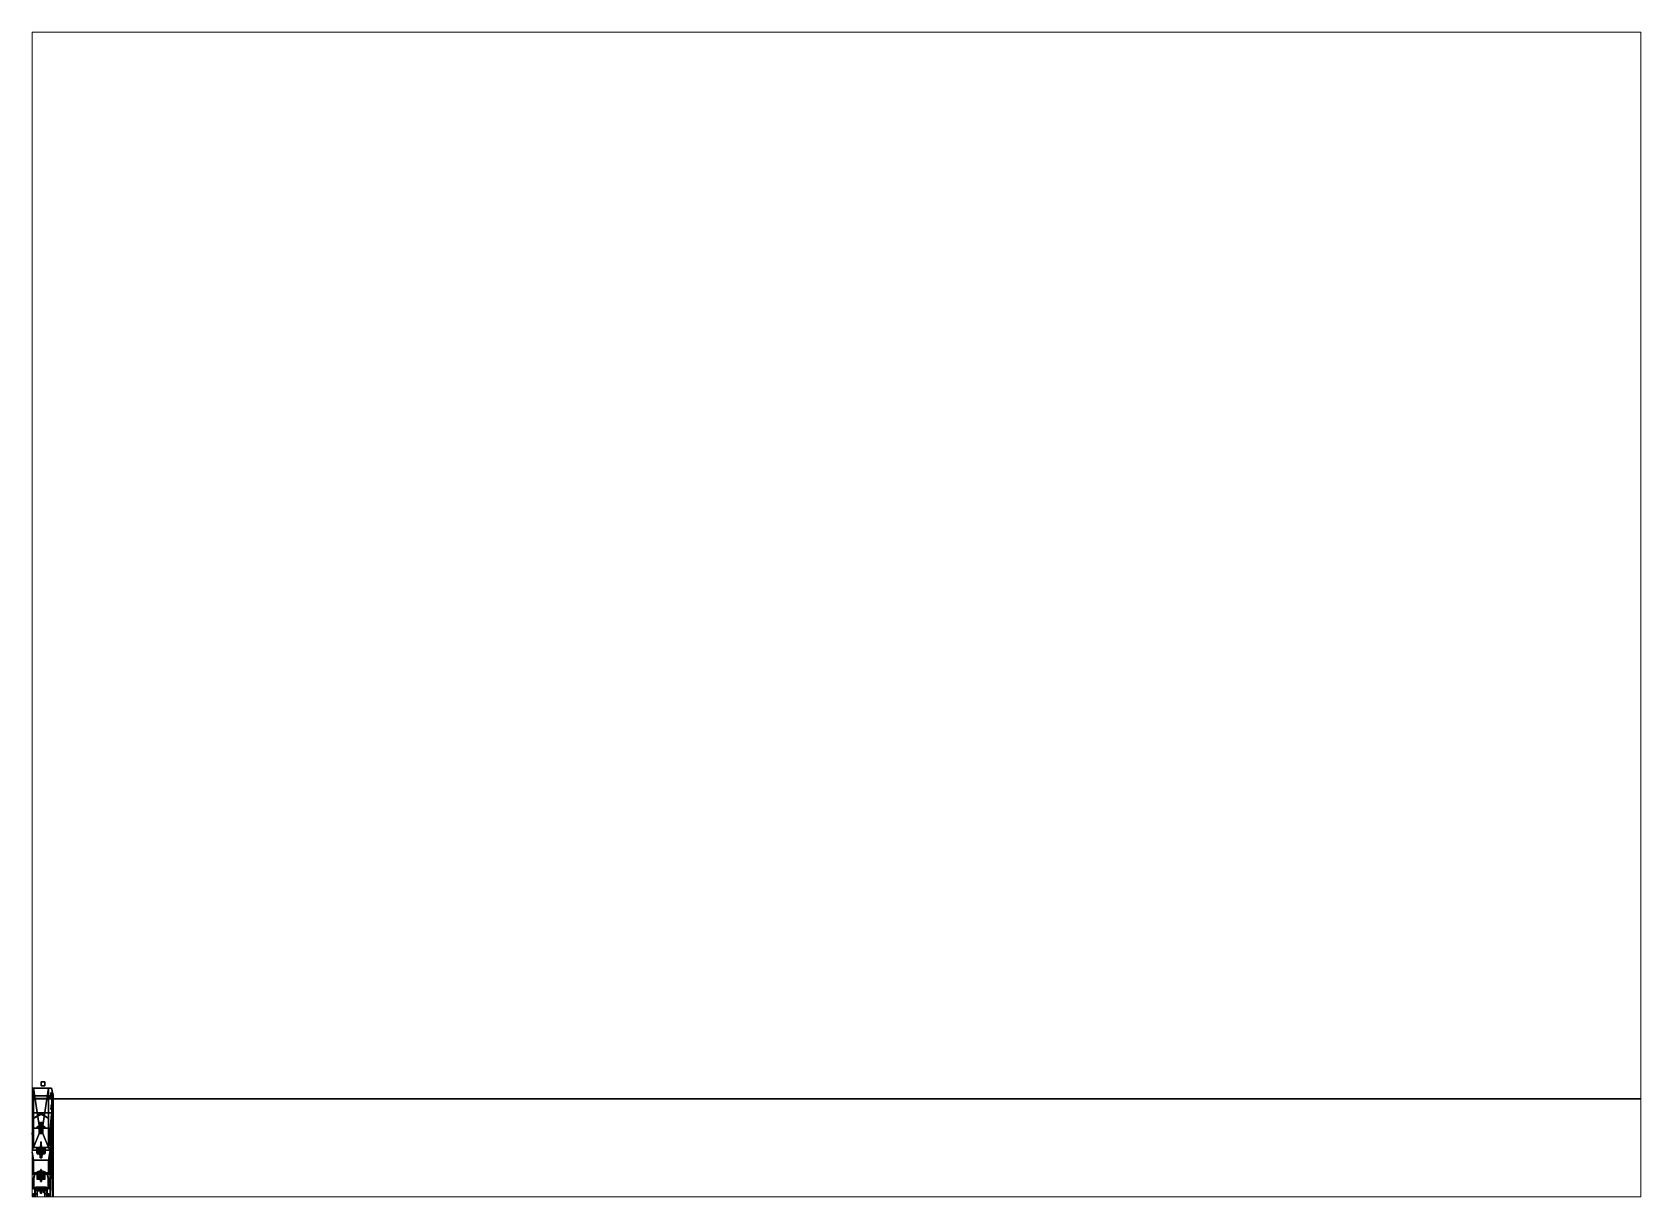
# Paper-space layout 'Layout1' of a CAD drawing. Header units: millimetres. Extents: x 28 to 251, y 20 to 181.
# The model-space entities are those that its viewports show. They can reach past a viewport. Long polylines and large blocks are cut down to what shows.
import ezdxf

# ---------------------------------------------------------------- set-up
doc = ezdxf.new("R2010")
doc.units = ezdxf.units.MM
for name, color, linetype in [('gun', 1, 'Continuous'), ('railings', 6, 'Continuous'), ('sleeve', 5, 'Continuous'), ('superstructure', 3, 'Continuous'), ('tmp', 4, 'Continuous'), ('turret', 2, 'Continuous')]:
    doc.layers.add(name, color=color, linetype=linetype)

msp = doc.modelspace()

# ---------------------------------------------------------------- linework, layer by layer
for points in [[(2.8, 23.48, 0.85), (3.24, 21.45, 0.2), (-3.24, 21.45, 0.2), (-2.8, 23.48, 0.85)], [(-2.8, 23.48, 0.85), (-3.24, 21.45, 0.2), (-3.24, 21.45, 1.46), (-2.8, 23.48, 1.46)], [(-2.8, 23.48, 1.46), (-3.24, 21.45, 1.46), (-1.98, 7.74, 1.46), (-1.98, 23.44, 1.46)], [(-3.24, 21.45, 0.2), (-3.24, 20.6), (-3.24, 21.45, 1.46)], [(3.24, 21.45, 0.2), (3.22, 20.69), (-3.22, 20.69), (-3.24, 21.45, 0.2)], [(-3.24, 20.6), (-3.24, -23.47), (-3.24, -23.47, 1.46), (-3.24, 21.45, 1.46)], [(-3.24, 21.45, 1.46), (-3.24, 21.45, 1.46), (-2.41, 7.09, 1.46), (-1.98, 7.74, 1.46)], [(-3.24, 21.45, 1.46), (-3.24, 21.45, 1.46), (-2.61, 6.1, 1.46), (-2.41, 7.09, 1.46)], [(-3.24, 21.45, 1.46), (-3.24, -23.47, 1.46), (-2.61, 6.1, 1.46)], [(-3.24, 21.45, 0.2), (-3.22, 20.69), (-3.23, 20.67), (-3.24, 21.45, 0.2)], [(-3.24, 21.45, 0.2), (-3.23, 20.67), (-3.24, 20.6), (-3.24, 21.45, 0.2)], [(-1.98, 23.44, 1.46), (1.98, 23.44, 1.46), (2.8, 23.48, 1.46), (-2.8, 23.48, 1.46)], [(-2.8, 23.48, 1.46), (2.8, 23.48, 1.46), (2.8, 23.48, 0.85), (-2.8, 23.48, 0.85)], [(1, 25.07, -12.11), (1, 25.07, -13.11), (0, 25.07, -13.11), (0, 25.07, -12.11)], [(1, 25.07, -13.11), (1, 24.07, -13.11), (0, 24.07, -13.11), (0, 25.07, -13.11)], [(0, 25.07, -13.11), (0, 24.07, -13.11), (0, 24.07, -12.11), (0, 25.07, -12.11)], [(0, 25.07, -12.11), (0, 24.07, -12.11), (1, 24.07, -12.11), (1, 25.07, -12.11)], [(0, 24.07, -12.11), (0, 24.07, -13.11), (1, 24.07, -13.11), (1, 24.07, -12.11)], [(1, 24.07, -12.11), (1, 24.07, -13.11), (1, 25.07, -13.11), (1, 25.07, -12.11)], [(1.98, 23.44, 1.46), (1.98, 7.74, 1.46), (3.24, 21.45, 1.46), (2.8, 23.48, 1.46)], [(3.24, 21.45, 1.46), (3.24, 21.45, 1.46), (1.98, 7.74, 1.46), (2.41, 7.09, 1.46)], [(2.27, 21.34, 1.56), (2.27, 21.21, 1.56), (2.42, 21.26, 1.56), (2.33, 21.37, 1.56)], [(2.42, 21.26, 1.46), (2.27, 21.21, 1.46), (2.27, 21.34, 1.46), (2.33, 21.37, 1.46)], [(2.33, 21.37, 1.46), (2.27, 21.34, 1.46), (2.27, 21.34, 1.56), (2.33, 21.37, 1.56)], [(2.27, 21.34, 1.46), (2.27, 21.21, 1.46), (2.27, 21.21, 1.56), (2.27, 21.34, 1.56)], [(2.27, 21.21, 1.56), (2.32, 21.17, 1.56), (2.41, 21.2, 1.56), (2.42, 21.26, 1.56)], [(2.41, 21.2, 1.46), (2.32, 21.17, 1.46), (2.27, 21.21, 1.46), (2.42, 21.26, 1.46)], [(2.33, 21.37, 1.56), (2.42, 21.26, 1.56), (2.42, 21.26, 1.46), (2.33, 21.37, 1.46)], [(3.24, -23.47, 1.46), (3.24, 21.45, 1.46), (2.38, -9.68, 1.46), (2.38, -22.5, 1.46)], [(3.24, 21.45, 1.46), (3.24, 21.45, 1.46), (2.42, -7.16, 1.46), (2.38, -9.68, 1.46)], [(3.24, 21.45, 1.46), (3.24, 21.45, 1.46), (2.41, 7.09, 1.46), (2.61, 6.1, 1.46)], [(2.42, 21.26, 1.56), (2.41, 21.2, 1.56), (2.41, 21.2, 1.46), (2.42, 21.26, 1.46)], [(2.42, -7.16, 1.46), (3.24, 21.45, 1.46), (3.24, 21.45, 1.46), (2.42, 0.73, 1.46)], [(2.42, 0.73, 1.46), (2.42, 0.73, 1.46), (3.24, 21.45, 1.46), (2.61, 6.1, 1.46)], [(2.58, 22.15, 1.53), (2.56, 22.17, 1.51), (2.53, 22.09, 1.51), (2.55, 22.09, 1.53)], [(2.56, 22.17, 1.51), (2.58, 22.15, 1.49), (2.55, 22.09, 1.49), (2.53, 22.09, 1.51)], [(2.55, 22.09, 1.53), (2.53, 22.09, 1.51), (2.56, 22.01, 1.51), (2.58, 22.03, 1.53)], [(2.53, 22.09, 1.51), (2.55, 22.09, 1.49), (2.58, 22.03, 1.49), (2.56, 22.01, 1.51)], [(2.58, 22.15, 1.49), (2.59, 22.14, 1.51), (2.57, 22.09, 1.51), (2.55, 22.09, 1.49)], [(2.59, 22.14, 1.51), (2.58, 22.15, 1.53), (2.55, 22.09, 1.53), (2.57, 22.09, 1.51)], [(2.55, 22.09, 1.49), (2.57, 22.09, 1.51), (2.59, 22.04, 1.51), (2.58, 22.03, 1.49)], [(2.57, 22.09, 1.51), (2.55, 22.09, 1.53), (2.58, 22.03, 1.53), (2.59, 22.04, 1.51)], [(2.64, 22.18, 1.53), (2.64, 22.2, 1.51), (2.56, 22.17, 1.51), (2.58, 22.15, 1.53)], [(2.64, 22.2, 1.51), (2.64, 22.18, 1.49), (2.58, 22.15, 1.49), (2.56, 22.17, 1.51)], [(2.58, 22.03, 1.53), (2.56, 22.01, 1.51), (2.64, 21.98, 1.51), (2.64, 22, 1.53)], [(2.56, 22.01, 1.51), (2.58, 22.03, 1.49), (2.64, 22, 1.49), (2.64, 21.98, 1.51)], [(2.64, 22.18, 1.49), (2.64, 22.16, 1.51), (2.59, 22.14, 1.51), (2.58, 22.15, 1.49)], [(2.64, 22.16, 1.51), (2.64, 22.18, 1.53), (2.58, 22.15, 1.53), (2.59, 22.14, 1.51)], [(2.58, 22.03, 1.49), (2.59, 22.04, 1.51), (2.64, 22.02, 1.51), (2.64, 22, 1.49)], [(2.59, 22.04, 1.51), (2.58, 22.03, 1.53), (2.64, 22, 1.53), (2.64, 22.02, 1.51)], [(2.58, 21.08, 1.56), (2.7, 21.08, 1.56), (2.67, 22, 1.53), (2.61, 22, 1.53)], [(2.67, 22, 1.49), (2.7, 21.08, 1.46), (2.58, 21.08, 1.46), (2.61, 22, 1.49)], [(2.61, 22, 1.49), (2.58, 21.08, 1.46), (2.58, 21.08, 1.56), (2.61, 22, 1.53)], [(2.61, 22, 1.53), (2.67, 22, 1.53), (2.67, 22, 1.49), (2.61, 22, 1.49)], [(2.7, 22.15, 1.53), (2.72, 22.17, 1.51), (2.64, 22.2, 1.51), (2.64, 22.18, 1.53)], [(2.72, 22.17, 1.51), (2.7, 22.15, 1.49), (2.64, 22.18, 1.49), (2.64, 22.2, 1.51)], [(2.7, 22.15, 1.49), (2.69, 22.14, 1.51), (2.64, 22.16, 1.51), (2.64, 22.18, 1.49)], [(2.69, 22.14, 1.51), (2.7, 22.15, 1.53), (2.64, 22.18, 1.53), (2.64, 22.16, 1.51)], [(2.64, 22, 1.49), (2.64, 22.02, 1.51), (2.69, 22.04, 1.51), (2.7, 22.03, 1.49)], [(2.64, 22.02, 1.51), (2.64, 22, 1.53), (2.7, 22.03, 1.53), (2.69, 22.04, 1.51)], [(2.64, 22, 1.53), (2.64, 21.98, 1.51), (2.72, 22.01, 1.51), (2.7, 22.03, 1.53)], [(2.64, 21.98, 1.51), (2.64, 22, 1.49), (2.7, 22.03, 1.49), (2.72, 22.01, 1.51)], [(2.67, 22, 1.53), (2.7, 21.08, 1.56), (2.7, 21.08, 1.46), (2.67, 22, 1.49)], [(2.73, 22.09, 1.49), (2.71, 22.09, 1.51), (2.69, 22.14, 1.51), (2.7, 22.15, 1.49)], [(2.71, 22.09, 1.51), (2.73, 22.09, 1.53), (2.7, 22.15, 1.53), (2.69, 22.14, 1.51)], [(2.7, 22.03, 1.49), (2.69, 22.04, 1.51), (2.71, 22.09, 1.51), (2.73, 22.09, 1.49)], [(2.69, 22.04, 1.51), (2.7, 22.03, 1.53), (2.73, 22.09, 1.53), (2.71, 22.09, 1.51)], [(2.73, 22.09, 1.53), (2.75, 22.09, 1.51), (2.72, 22.17, 1.51), (2.7, 22.15, 1.53)], [(2.75, 22.09, 1.51), (2.73, 22.09, 1.49), (2.7, 22.15, 1.49), (2.72, 22.17, 1.51)], [(2.7, 22.03, 1.53), (2.72, 22.01, 1.51), (2.75, 22.09, 1.51), (2.73, 22.09, 1.53)], [(2.72, 22.01, 1.51), (2.7, 22.03, 1.49), (2.73, 22.09, 1.49), (2.75, 22.09, 1.51)], [(2.8, 23.48, 1.46), (3.24, 21.45, 1.46), (3.24, 21.45, 0.2), (2.8, 23.48, 0.85)], [(3.01, 21.34, 1.46), (3.01, 21.21, 1.46), (2.86, 21.26, 1.46), (2.95, 21.37, 1.46)], [(2.95, 21.37, 1.46), (2.86, 21.26, 1.46), (2.86, 21.26, 1.56), (2.95, 21.37, 1.56)], [(2.86, 21.26, 1.56), (3.01, 21.21, 1.56), (3.01, 21.34, 1.56), (2.95, 21.37, 1.56)], [(3.01, 21.21, 1.46), (2.96, 21.17, 1.46), (2.87, 21.2, 1.46), (2.86, 21.26, 1.46)], [(2.86, 21.26, 1.46), (2.87, 21.2, 1.46), (2.87, 21.2, 1.56), (2.86, 21.26, 1.56)], [(2.87, 21.2, 1.56), (2.96, 21.17, 1.56), (3.01, 21.21, 1.56), (2.86, 21.26, 1.56)], [(2.95, 21.37, 1.56), (3.01, 21.34, 1.56), (3.01, 21.34, 1.46), (2.95, 21.37, 1.46)], [(3.01, 21.34, 1.56), (3.01, 21.21, 1.56), (3.01, 21.21, 1.46), (3.01, 21.34, 1.46)], [(3.24, 21.45, 0.2), (3.23, 20.67), (3.22, 20.69), (3.24, 21.45, 0.2)], [(3.24, 21.45, 0.2), (3.24, 20.6), (3.23, 20.67), (3.24, 21.45, 0.2)], [(3.24, 21.45, 1.46), (3.24, -23.47, 1.46), (3.24, -23.47), (3.24, 20.6)], [(3.24, 21.45, 0.2), (3.24, 21.45, 1.46), (3.24, 20.6), (3.24, 21.45, 0.2)], [(-3.23, 20.67), (-3.21, 16.9, -0.96), (-3.24, 16.9, -0.87), (-3.24, 20.6)], [(-3.24, 16.9, -0.87), (-3.24, 12.85, -1.19), (-3.24, 20.6)], [(-3.24, 12.85, -1.19), (-3.24, -16.49, -1.19), (-3.24, -21.38, -0.39), (-3.24, 20.6)], [(-3.24, 20.6), (-3.24, -21.38, -0.39), (-3.24, -23.47)], [(-3.22, 20.69), (-3.12, 16.9, -0.99), (-3.21, 16.9, -0.96), (-3.23, 20.67)], [(3.22, 20.69), (3.12, 16.9, -0.99), (-3.12, 16.9, -0.99), (-3.22, 20.69)], [(-3.2, 17.86, 1.46), (-3.2, 17.24, 1.46), (-3.2, 17.24, 1.53), (-3.2, 17.86, 1.53)], [(-2.9, 17.86, 1.53), (-2.9, 17.86, 1.46), (-3.2, 17.86, 1.46), (-3.2, 17.86, 1.53)], [(-3.2, 17.86, 1.53), (-3.2, 17.24, 1.53), (-2.9, 17.24, 1.53), (-2.9, 17.86, 1.53)], [(-3.2, 17.24, 1.53), (-3.2, 17.24, 1.46), (-2.9, 17.24, 1.46), (-2.9, 17.24, 1.53)], [(-3.05, 17.85, 1.82), (-3.13, 17.81, 1.82), (-3.17, 17.73, 1.82), (-2.97, 17.81, 1.82)], [(-3.13, 17.81, 1.77), (-3.17, 17.73, 1.77), (-3.17, 17.73, 1.82), (-3.13, 17.81, 1.82)], [(-2.97, 17.81, 1.82), (-3.17, 17.73, 1.82), (-3.13, 17.65, 1.82), (-2.93, 17.73, 1.82)], [(-3.17, 17.73, 1.77), (-3.13, 17.65, 1.77), (-3.13, 17.65, 1.82), (-3.17, 17.73, 1.82)], [(-3.05, 17.48, 1.82), (-3.13, 17.44, 1.82), (-3.17, 17.36, 1.82), (-2.97, 17.44, 1.82)], [(-3.13, 17.44, 1.77), (-3.17, 17.36, 1.77), (-3.17, 17.36, 1.82), (-3.13, 17.44, 1.82)], [(-2.97, 17.44, 1.82), (-3.17, 17.36, 1.82), (-3.13, 17.28, 1.82), (-2.93, 17.36, 1.82)], [(-3.17, 17.36, 1.77), (-3.13, 17.28, 1.77), (-3.13, 17.28, 1.82), (-3.17, 17.36, 1.82)], [(-3.05, 17.85, 1.77), (-3.13, 17.81, 1.77), (-3.13, 17.81, 1.82), (-3.05, 17.85, 1.82)], [(-2.93, 17.73, 1.82), (-3.13, 17.65, 1.82), (-3.05, 17.61, 1.82), (-2.97, 17.65, 1.82)], [(-3.13, 17.65, 1.77), (-3.05, 17.61, 1.77), (-3.05, 17.61, 1.82), (-3.13, 17.65, 1.82)], [(-3.05, 17.48, 1.77), (-3.13, 17.44, 1.77), (-3.13, 17.44, 1.82), (-3.05, 17.48, 1.82)], [(-2.93, 17.36, 1.82), (-3.13, 17.28, 1.82), (-3.05, 17.24, 1.82), (-2.97, 17.28, 1.82)], [(-3.13, 17.28, 1.77), (-3.05, 17.24, 1.77), (-3.05, 17.24, 1.82), (-3.13, 17.28, 1.82)], [(-3.1, 17.78, 1.53), (-3.12, 17.73, 1.53), (-3.12, 17.73, 1.77), (-3.1, 17.78, 1.77)], [(-3.12, 17.73, 1.53), (-3.1, 17.68, 1.53), (-3.1, 17.68, 1.77), (-3.12, 17.73, 1.77)], [(-3.1, 17.41, 1.53), (-3.12, 17.36, 1.53), (-3.12, 17.36, 1.77), (-3.1, 17.41, 1.77)], [(-3.12, 17.36, 1.53), (-3.1, 17.31, 1.53), (-3.1, 17.31, 1.77), (-3.12, 17.36, 1.77)], [(-3.05, 17.8, 1.53), (-3.1, 17.78, 1.53), (-3.1, 17.78, 1.77), (-3.05, 17.8, 1.77)], [(-3.1, 17.68, 1.53), (-3.05, 17.66, 1.53), (-3.05, 17.66, 1.77), (-3.1, 17.68, 1.77)], [(-3.05, 17.43, 1.53), (-3.1, 17.41, 1.53), (-3.1, 17.41, 1.77), (-3.05, 17.43, 1.77)], [(-3.1, 17.31, 1.53), (-3.05, 17.29, 1.53), (-3.05, 17.29, 1.77), (-3.1, 17.31, 1.77)], [(-2.97, 17.81, 1.77), (-3.05, 17.85, 1.77), (-3.05, 17.85, 1.82), (-2.97, 17.81, 1.82)], [(-3, 17.78, 1.53), (-3.05, 17.8, 1.53), (-3.05, 17.8, 1.77), (-3, 17.78, 1.77)], [(-3.05, 17.66, 1.53), (-3, 17.68, 1.53), (-3, 17.68, 1.77), (-3.05, 17.66, 1.77)], [(-3.05, 17.61, 1.77), (-2.97, 17.65, 1.77), (-2.97, 17.65, 1.82), (-3.05, 17.61, 1.82)], [(-2.97, 17.44, 1.77), (-3.05, 17.48, 1.77), (-3.05, 17.48, 1.82), (-2.97, 17.44, 1.82)], [(-3, 17.41, 1.53), (-3.05, 17.43, 1.53), (-3.05, 17.43, 1.77), (-3, 17.41, 1.77)], [(-3.05, 17.29, 1.53), (-3, 17.31, 1.53), (-3, 17.31, 1.77), (-3.05, 17.29, 1.77)], [(-3.05, 17.24, 1.77), (-2.97, 17.28, 1.77), (-2.97, 17.28, 1.82), (-3.05, 17.24, 1.82)], [(-2.98, 17.73, 1.53), (-3, 17.78, 1.53), (-3, 17.78, 1.77), (-2.98, 17.73, 1.77)], [(-3, 17.68, 1.53), (-2.98, 17.73, 1.53), (-2.98, 17.73, 1.77), (-3, 17.68, 1.77)], [(-2.98, 17.36, 1.53), (-3, 17.41, 1.53), (-3, 17.41, 1.77), (-2.98, 17.36, 1.77)], [(-3, 17.31, 1.53), (-2.98, 17.36, 1.53), (-2.98, 17.36, 1.77), (-3, 17.31, 1.77)], [(-2.93, 17.73, 1.77), (-2.97, 17.81, 1.77), (-2.97, 17.81, 1.82), (-2.93, 17.73, 1.82)], [(-2.97, 17.65, 1.77), (-2.93, 17.73, 1.77), (-2.93, 17.73, 1.82), (-2.97, 17.65, 1.82)], [(-2.93, 17.36, 1.77), (-2.97, 17.44, 1.77), (-2.97, 17.44, 1.82), (-2.93, 17.36, 1.82)], [(-2.97, 17.28, 1.77), (-2.93, 17.36, 1.77), (-2.93, 17.36, 1.82), (-2.97, 17.28, 1.82)], [(-2.9, 17.24, 1.53), (-2.9, 17.24, 1.46), (-2.9, 17.86, 1.46), (-2.9, 17.86, 1.53)], [(2.27, 21.21, 1.46), (2.32, 21.17, 1.46), (2.32, 21.17, 1.56), (2.27, 21.21, 1.56)], [(2.32, 21.17, 1.56), (2.4, 21.08, 1.56), (2.46, 21.14, 1.56), (2.41, 21.2, 1.56)], [(2.46, 21.14, 1.46), (2.4, 21.08, 1.46), (2.32, 21.17, 1.46), (2.41, 21.2, 1.46)], [(2.32, 21.17, 1.46), (2.4, 21.08, 1.46), (2.4, 21.08, 1.56), (2.32, 21.17, 1.56)], [(2.33, 20.92, 1.56), (2.95, 20.92, 1.56), (2.94, 21, 1.56), (2.34, 21, 1.56)], [(2.94, 21, 1.46), (2.95, 20.92, 1.46), (2.33, 20.92, 1.46), (2.34, 21, 1.46)], [(2.34, 21, 1.46), (2.33, 20.92, 1.46), (2.33, 20.92, 1.56), (2.34, 21, 1.56)], [(2.33, 20.92, 1.46), (2.37, 20.92, 1.46), (2.37, 20.92, 1.56), (2.33, 20.92, 1.56)], [(2.34, 21, 1.56), (2.52, 21, 1.56), (2.52, 21, 1.46), (2.34, 21, 1.46)], [(2.51, 20.81, 1.56), (2.78, 20.81, 1.56), (2.91, 20.92, 1.56), (2.37, 20.92, 1.56)], [(2.91, 20.92, 1.46), (2.78, 20.81, 1.46), (2.51, 20.81, 1.46), (2.37, 20.92, 1.46)], [(2.37, 20.92, 1.46), (2.51, 20.81, 1.46), (2.51, 20.81, 1.56), (2.37, 20.92, 1.56)], [(2.4, 21.08, 1.56), (2.52, 21, 1.56), (2.58, 21.08, 1.56), (2.46, 21.14, 1.56)], [(2.58, 21.08, 1.46), (2.52, 21, 1.46), (2.4, 21.08, 1.46), (2.46, 21.14, 1.46)], [(2.4, 21.08, 1.46), (2.52, 21, 1.46), (2.52, 21, 1.56), (2.4, 21.08, 1.56)], [(2.41, 21.2, 1.56), (2.46, 21.14, 1.56), (2.46, 21.14, 1.46), (2.41, 21.2, 1.46)], [(2.46, 17.97, 2.18), (2.46, 17.95, 2.2), (2.44, 17.99, 2.24), (2.46, 17.99, 2.2)], [(2.46, 21.14, 1.56), (2.58, 21.08, 1.56), (2.58, 21.08, 1.46), (2.46, 21.14, 1.46)], [(2.46, 17.99, 2.2), (2.46, 17.97, 2.22), (2.74, 17.97, 2.22), (2.72, 17.99, 2.2)], [(2.46, 17.97, 2.18), (2.46, 17.99, 2.2), (2.72, 17.99, 2.2), (2.74, 17.97, 2.18)], [(2.46, 17.97, 2.22), (2.46, 17.95, 2.2), (2.76, 17.95, 2.2), (2.74, 17.97, 2.22)], [(2.46, 17.95, 2.2), (2.46, 17.97, 2.18), (2.74, 17.97, 2.18), (2.76, 17.95, 2.2)], [(2.51, 20.81, 1.46), (2.78, 20.81, 1.46), (2.78, 20.81, 1.56), (2.51, 20.81, 1.56)], [(2.52, 21, 1.56), (2.76, 21, 1.56), (2.7, 21.08, 1.56), (2.58, 21.08, 1.56)], [(2.7, 21.08, 1.46), (2.76, 21, 1.46), (2.52, 21, 1.46), (2.58, 21.08, 1.46)], [(2.72, 18.95, 1.46), (2.66, 18.8, 1.46), (2.66, 18.8, 1.56), (2.72, 18.95, 1.56)], [(2.72, 18.95, 1.56), (2.66, 18.8, 1.56), (2.75, 18.8, 1.56), (2.79, 18.88, 1.56)], [(2.66, 18.8, 1.46), (2.72, 18.65, 1.46), (2.72, 18.65, 1.56), (2.66, 18.8, 1.56)], [(2.66, 18.8, 1.56), (2.72, 18.65, 1.56), (2.79, 18.72, 1.56), (2.75, 18.8, 1.56)], [(2.88, 21.08, 1.46), (2.76, 21, 1.46), (2.7, 21.08, 1.46), (2.82, 21.14, 1.46)], [(2.82, 21.14, 1.46), (2.7, 21.08, 1.46), (2.7, 21.08, 1.56), (2.82, 21.14, 1.56)], [(2.7, 21.08, 1.56), (2.76, 21, 1.56), (2.88, 21.08, 1.56), (2.82, 21.14, 1.56)], [(2.87, 19.01, 1.46), (2.72, 18.95, 1.46), (2.72, 18.95, 1.56), (2.87, 19.01, 1.56)], [(2.87, 19.01, 1.56), (2.72, 18.95, 1.56), (2.79, 18.88, 1.56), (2.87, 18.92, 1.56)], [(2.72, 18.65, 1.56), (2.87, 18.59, 1.56), (2.87, 18.68, 1.56), (2.79, 18.72, 1.56)], [(2.72, 18.65, 1.46), (2.87, 18.59, 1.46), (2.87, 18.59, 1.56), (2.72, 18.65, 1.56)], [(2.74, 18.45, 2.22), (2.72, 18.47, 2.2), (2.72, 17.99, 2.2), (2.74, 17.97, 2.22)], [(2.72, 18.47, 2.2), (2.74, 18.45, 2.18), (2.74, 17.97, 2.18), (2.72, 17.99, 2.2)], [(2.82, 18.45, 2.22), (2.82, 18.47, 2.2), (2.72, 18.47, 2.2), (2.74, 18.45, 2.22)], [(2.82, 18.47, 2.2), (2.82, 18.45, 2.18), (2.74, 18.45, 2.18), (2.72, 18.47, 2.2)], [(2.76, 18.43, 2.2), (2.74, 18.45, 2.22), (2.74, 17.97, 2.22), (2.76, 17.95, 2.2)], [(2.74, 18.45, 2.18), (2.76, 18.43, 2.2), (2.76, 17.95, 2.2), (2.74, 17.97, 2.18)], [(2.82, 18.43, 2.2), (2.82, 18.45, 2.22), (2.74, 18.45, 2.22), (2.76, 18.43, 2.2)], [(2.82, 18.45, 2.18), (2.82, 18.43, 2.2), (2.76, 18.43, 2.2), (2.74, 18.45, 2.18)], [(2.79, 18.88, 1.56), (2.75, 18.8, 1.56), (2.75, 18.8, 2.94), (2.79, 18.88, 2.94)], [(2.75, 18.8, 2.94), (2.95, 18.72, 2.94), (2.99, 18.8, 2.94), (2.79, 18.88, 2.94)], [(2.75, 18.8, 1.56), (2.79, 18.72, 1.56), (2.79, 18.72, 2.94), (2.75, 18.8, 2.94)], [(2.79, 18.72, 2.94), (2.87, 18.68, 2.94), (2.95, 18.72, 2.94), (2.75, 18.8, 2.94)], [(2.88, 21.08, 1.56), (2.76, 21, 1.56), (2.76, 21, 1.46), (2.88, 21.08, 1.46)], [(2.76, 21, 1.56), (2.94, 21, 1.56), (2.94, 21, 1.46), (2.76, 21, 1.46)], [(2.91, 20.92, 1.56), (2.78, 20.81, 1.56), (2.78, 20.81, 1.46), (2.91, 20.92, 1.46)], [(2.79, 19.11, 1.98), (2.79, 19.11, 2.07), (2.81, 19.11, 2.07), (2.81, 19.11, 1.98)], [(2.79, 19.01, 1.93), (2.79, 19.01, 2.14), (2.79, 19.11, 2.07), (2.79, 19.11, 1.98)], [(2.81, 19.11, 1.98), (2.81, 19.01, 1.93), (2.79, 19.01, 1.93), (2.79, 19.11, 1.98)], [(2.79, 19.11, 2.07), (2.79, 19.01, 2.14), (2.81, 19.01, 2.14), (2.81, 19.11, 2.07)], [(2.79, 18.88, 1.93), (2.79, 18.88, 2.14), (2.79, 19.01, 2.14), (2.79, 19.01, 1.93)], [(2.81, 19.01, 1.93), (2.81, 18.88, 1.93), (2.79, 18.88, 1.93), (2.79, 19.01, 1.93)], [(2.79, 19.01, 2.14), (2.79, 18.88, 2.14), (2.81, 18.88, 2.14), (2.81, 19.01, 2.14)], [(2.87, 18.92, 1.56), (2.79, 18.88, 1.56), (2.79, 18.88, 2.94), (2.87, 18.92, 2.94)], [(2.79, 18.88, 2.94), (2.99, 18.8, 2.94), (2.95, 18.88, 2.94), (2.87, 18.92, 2.94)], [(2.81, 18.86, 3.07), (2.81, 18.86, 2.94), (2.79, 18.86, 2.94), (2.79, 18.86, 3.07)], [(2.79, 18.86, 2.94), (2.79, 18.72, 2.94), (2.79, 18.72, 3.07), (2.79, 18.86, 3.07)], [(2.79, 18.86, 3.07), (2.79, 18.72, 3.07), (2.79, 18.76, 3.17), (2.79, 18.81, 3.17)], [(2.81, 18.81, 3.17), (2.81, 18.86, 3.07), (2.79, 18.86, 3.07), (2.79, 18.81, 3.17)], [(2.79, 18.81, 3.17), (2.79, 18.76, 3.17), (2.81, 18.76, 3.17), (2.81, 18.81, 3.17)], [(2.79, 18.76, 3.17), (2.79, 18.72, 3.07), (2.81, 18.72, 3.07), (2.81, 18.76, 3.17)], [(2.79, 18.72, 1.56), (2.87, 18.68, 1.56), (2.87, 18.68, 2.94), (2.79, 18.72, 2.94)], [(2.79, 18.72, 2.31), (2.79, 18.72, 2.03), (2.79, 18.45, 2.08), (2.79, 18.45, 2.31)], [(2.81, 18.45, 2.31), (2.81, 18.72, 2.31), (2.79, 18.72, 2.31), (2.79, 18.45, 2.31)], [(2.79, 18.45, 2.08), (2.79, 18.72, 2.03), (2.81, 18.72, 2.03), (2.81, 18.45, 2.08)], [(2.79, 18.72, 3.07), (2.79, 18.72, 2.94), (2.81, 18.72, 2.94), (2.81, 18.72, 3.07)], [(2.81, 18.35, 2.26), (2.81, 18.45, 2.31), (2.79, 18.45, 2.31), (2.79, 18.35, 2.26)], [(2.79, 18.45, 2.31), (2.79, 18.45, 2.08), (2.79, 18.35, 2.15), (2.79, 18.35, 2.26)], [(2.79, 18.35, 2.15), (2.79, 18.45, 2.08), (2.81, 18.45, 2.08), (2.81, 18.35, 2.15)], [(2.79, 18.35, 2.26), (2.79, 18.35, 2.15), (2.81, 18.35, 2.15), (2.81, 18.35, 2.26)], [(2.81, 19.11, 2.07), (2.81, 19.01, 2.14), (2.81, 19.01, 1.93), (2.81, 19.11, 1.98)], [(2.81, 19.01, 2.14), (2.81, 18.88, 2.14), (2.81, 18.88, 1.93), (2.81, 19.01, 1.93)], [(2.81, 18.72, 3.07), (2.81, 18.72, 2.94), (2.81, 18.86, 2.94), (2.81, 18.86, 3.07)], [(2.81, 18.76, 3.17), (2.81, 18.72, 3.07), (2.81, 18.86, 3.07), (2.81, 18.81, 3.17)], [(2.81, 18.45, 2.08), (2.81, 18.72, 2.03), (2.81, 18.72, 2.31), (2.81, 18.45, 2.31)], [(2.81, 18.35, 2.15), (2.81, 18.45, 2.08), (2.81, 18.45, 2.31), (2.81, 18.35, 2.26)], [(2.96, 21.17, 1.46), (2.88, 21.08, 1.46), (2.82, 21.14, 1.46), (2.87, 21.2, 1.46)], [(2.87, 21.2, 1.46), (2.82, 21.14, 1.46), (2.82, 21.14, 1.56), (2.87, 21.2, 1.56)], [(2.82, 21.14, 1.56), (2.88, 21.08, 1.56), (2.96, 21.17, 1.56), (2.87, 21.2, 1.56)], [(2.82, 20.84, 3.76), (2.82, 20.74, 3.6), (2.82, 20.66, 3.71), (2.82, 20.79, 3.81)], [(2.84, 20.79, 3.81), (2.84, 20.84, 3.76), (2.82, 20.84, 3.76), (2.82, 20.79, 3.81)], [(2.84, 20.84, 3.76), (2.84, 20.74, 3.6), (2.82, 20.74, 3.6), (2.82, 20.84, 3.76)], [(2.82, 20.79, 3.81), (2.82, 20.66, 3.71), (2.84, 20.66, 3.71), (2.84, 20.79, 3.81)], [(2.82, 20.74, 3.6), (2.82, 19.09, 1.94), (2.82, 18.97, 2.08), (2.82, 20.66, 3.71)], [(2.92, 20.74, 3.6), (2.92, 19.09, 1.94), (2.82, 19.09, 1.94), (2.82, 20.74, 3.6)], [(2.82, 20.66, 3.71), (2.82, 18.97, 2.08), (2.92, 18.97, 2.08), (2.92, 20.66, 3.71)], [(2.82, 19.09, 1.94), (2.82, 19, 1.92), (2.82, 18.93, 2.02), (2.82, 18.97, 2.08)], [(2.92, 19.09, 1.94), (2.92, 19, 1.92), (2.82, 19, 1.92), (2.82, 19.09, 1.94)], [(2.82, 18.93, 2.02), (2.82, 19, 1.92), (2.92, 19, 1.92), (2.92, 18.93, 2.02)], [(2.82, 18.97, 2.08), (2.82, 18.93, 2.02), (2.92, 18.93, 2.02), (2.92, 18.97, 2.08)], [(2.92, 18.86, 3.21), (2.92, 18.89, 3.14), (2.82, 18.89, 3.14), (2.82, 18.86, 3.21)], [(2.92, 18.89, 3.14), (2.92, 18.86, 3.07), (2.82, 18.86, 3.07), (2.82, 18.89, 3.14)], [(2.82, 18.86, 3.07), (2.82, 18.79, 3.04), (2.82, 18.72, 3.07), (2.82, 18.89, 3.14)], [(2.82, 18.89, 3.14), (2.82, 18.72, 3.07), (2.82, 18.69, 3.14), (2.82, 18.86, 3.21)], [(2.92, 18.79, 3.24), (2.92, 18.86, 3.21), (2.82, 18.86, 3.21), (2.82, 18.79, 3.24)], [(2.92, 18.86, 3.07), (2.92, 18.79, 3.04), (2.82, 18.79, 3.04), (2.82, 18.86, 3.07)], [(2.82, 18.86, 3.21), (2.82, 18.69, 3.14), (2.82, 18.72, 3.21), (2.82, 18.79, 3.24)], [(2.92, 18.72, 3.21), (2.92, 18.79, 3.24), (2.82, 18.79, 3.24), (2.82, 18.72, 3.21)], [(2.92, 18.79, 3.04), (2.92, 18.72, 3.07), (2.82, 18.72, 3.07), (2.82, 18.79, 3.04)], [(2.92, 18.69, 3.14), (2.92, 18.72, 3.21), (2.82, 18.72, 3.21), (2.82, 18.69, 3.14)], [(2.92, 18.72, 3.07), (2.92, 18.69, 3.14), (2.82, 18.69, 3.14), (2.82, 18.72, 3.07)], [(2.92, 18.59, 2.34), (2.92, 18.65, 2.2), (2.82, 18.65, 2.2), (2.82, 18.59, 2.34)], [(2.92, 18.65, 2.2), (2.92, 18.59, 2.06), (2.82, 18.59, 2.06), (2.82, 18.65, 2.2)], [(2.82, 18.59, 2.06), (2.82, 18.45, 2), (2.82, 18.31, 2.06), (2.82, 18.65, 2.2)], [(2.82, 18.65, 2.2), (2.82, 18.31, 2.06), (2.82, 18.25, 2.2), (2.82, 18.59, 2.34)], [(2.92, 18.45, 2.4), (2.92, 18.59, 2.34), (2.82, 18.59, 2.34), (2.82, 18.45, 2.4)], [(2.92, 18.59, 2.06), (2.92, 18.45, 2), (2.82, 18.45, 2), (2.82, 18.59, 2.06)], [(2.82, 18.59, 2.34), (2.82, 18.25, 2.2), (2.82, 18.31, 2.34), (2.82, 18.45, 2.4)], [(2.92, 18.31, 2.34), (2.92, 18.45, 2.4), (2.82, 18.45, 2.4), (2.82, 18.31, 2.34)], [(2.92, 18.45, 2), (2.92, 18.31, 2.06), (2.82, 18.31, 2.06), (2.82, 18.45, 2)], [(2.92, 18.25, 2.2), (2.92, 18.31, 2.34), (2.82, 18.31, 2.34), (2.82, 18.25, 2.2)], [(2.92, 18.31, 2.06), (2.92, 18.25, 2.2), (2.82, 18.25, 2.2), (2.82, 18.31, 2.06)], [(2.84, 20.66, 3.71), (2.84, 20.74, 3.6), (2.84, 20.84, 3.76), (2.84, 20.79, 3.81)], [(2.9, 20.66, 3.71), (2.9, 20.74, 3.6), (2.84, 20.74, 3.6), (2.84, 20.66, 3.71)], [(2.85, 20.92, 2.65), (2.85, 20.96, 2.7), (2.89, 20.96, 2.7), (2.89, 20.92, 2.65)], [(2.85, 20.95, 2.71), (2.85, 20.96, 2.7), (2.85, 20.92, 2.65), (2.85, 20.91, 2.68)], [(2.89, 20.95, 2.71), (2.89, 20.96, 2.7), (2.85, 20.96, 2.7), (2.85, 20.95, 2.71)], [(2.89, 20.91, 2.68), (2.89, 20.95, 2.71), (2.85, 20.95, 2.71), (2.85, 20.91, 2.68)], [(2.85, 20.94, 2.78), (2.85, 20.88, 2.78), (2.85, 20.88, 2.83), (2.85, 20.94, 2.83)], [(2.89, 20.94, 2.83), (2.89, 20.94, 2.78), (2.85, 20.94, 2.78), (2.85, 20.94, 2.83)], [(2.85, 20.94, 2.83), (2.85, 20.88, 2.83), (2.89, 20.88, 2.83), (2.89, 20.94, 2.83)], [(2.89, 20.94, 2.78), (2.89, 20.88, 2.73), (2.85, 20.88, 2.73), (2.85, 20.94, 2.78)], [(2.85, 20.88, 2.73), (2.85, 20.85, 2.73), (2.85, 20.88, 2.78), (2.85, 20.94, 2.78)], [(2.85, 20.91, 2.68), (2.85, 20.92, 2.65), (2.85, 20.88, 2.65), (2.85, 20.89, 2.68)], [(2.85, 20.88, 2.65), (2.85, 20.92, 2.65), (2.89, 20.92, 2.65), (2.89, 20.88, 2.65)], [(2.89, 20.89, 2.68), (2.89, 20.91, 2.68), (2.85, 20.91, 2.68), (2.85, 20.89, 2.68)], [(2.89, 20.87, 3.83), (2.89, 20.9, 3.75), (2.85, 20.9, 3.75), (2.85, 20.87, 3.83)], [(2.89, 20.9, 3.75), (2.89, 20.87, 3.67), (2.85, 20.87, 3.67), (2.85, 20.9, 3.75)], [(2.85, 20.87, 3.67), (2.85, 20.79, 3.64), (2.85, 20.71, 3.67), (2.85, 20.9, 3.75)], [(2.85, 20.9, 3.75), (2.85, 20.71, 3.67), (2.85, 20.68, 3.75), (2.85, 20.87, 3.83)], [(2.85, 20.89, 2.68), (2.85, 20.88, 2.65), (2.85, 20.85, 2.69), (2.85, 20.88, 2.69)], [(2.89, 20.88, 2.69), (2.89, 20.89, 2.68), (2.85, 20.89, 2.68), (2.85, 20.88, 2.69)], [(2.85, 20.85, 2.69), (2.85, 20.88, 2.65), (2.89, 20.88, 2.65), (2.89, 20.85, 2.69)], [(2.85, 20.88, 2.83), (2.85, 20.88, 2.78), (2.89, 20.88, 2.78), (2.89, 20.88, 2.83)], [(2.85, 20.88, 2.78), (2.85, 20.85, 2.73), (2.89, 20.85, 2.73), (2.89, 20.88, 2.78)], [(2.85, 20.88, 2.69), (2.85, 20.85, 2.69), (2.85, 20.85, 2.73), (2.85, 20.88, 2.73)], [(2.89, 20.88, 2.73), (2.89, 20.88, 2.69), (2.85, 20.88, 2.69), (2.85, 20.88, 2.73)], [(2.89, 20.79, 3.86), (2.89, 20.87, 3.83), (2.85, 20.87, 3.83), (2.85, 20.79, 3.86)], [(2.89, 20.87, 3.67), (2.89, 20.79, 3.64), (2.85, 20.79, 3.64), (2.85, 20.87, 3.67)], [(2.85, 20.87, 3.83), (2.85, 20.68, 3.75), (2.85, 20.71, 3.83), (2.85, 20.79, 3.86)], [(2.85, 20.85, 2.73), (2.85, 20.85, 2.69), (2.89, 20.85, 2.69), (2.89, 20.85, 2.73)], [(2.89, 20.71, 3.83), (2.89, 20.79, 3.86), (2.85, 20.79, 3.86), (2.85, 20.71, 3.83)], [(2.89, 20.79, 3.64), (2.89, 20.71, 3.67), (2.85, 20.71, 3.67), (2.85, 20.79, 3.64)], [(2.89, 20.68, 3.75), (2.89, 20.71, 3.83), (2.85, 20.71, 3.83), (2.85, 20.68, 3.75)], [(2.89, 20.71, 3.67), (2.89, 20.68, 3.75), (2.85, 20.68, 3.75), (2.85, 20.71, 3.67)], [(2.86, 20.91, 3.75), (2.87, 20.92, 3.75), (2.87, 20.92, 2.83), (2.86, 20.91, 2.83)], [(2.86, 20.87, 3.84), (2.87, 20.87, 3.85), (2.87, 20.92, 3.75), (2.86, 20.91, 3.75)], [(2.87, 20.9, 3.75), (2.86, 20.91, 3.75), (2.86, 20.91, 2.83), (2.87, 20.9, 2.83)], [(2.87, 20.87, 3.83), (2.86, 20.87, 3.84), (2.86, 20.91, 3.75), (2.87, 20.9, 3.75)], [(2.87, 20.79, 3.86), (2.86, 20.79, 3.87), (2.86, 20.87, 3.84), (2.87, 20.87, 3.83)], [(2.86, 20.79, 3.87), (2.87, 20.79, 3.88), (2.87, 20.87, 3.85), (2.86, 20.87, 3.84)], [(2.87, 18.79, 3.24), (2.86, 18.79, 3.25), (2.86, 20.79, 3.87), (2.87, 20.79, 3.86)], [(2.86, 18.79, 3.25), (2.87, 18.79, 3.26), (2.87, 20.79, 3.88), (2.86, 20.79, 3.87)], [(2.87, 18.72, 3.21), (2.86, 18.72, 3.22), (2.86, 18.79, 3.25), (2.87, 18.79, 3.24)], [(2.86, 18.72, 3.22), (2.87, 18.72, 3.23), (2.87, 18.79, 3.26), (2.86, 18.79, 3.25)], [(2.87, 18.69, 3.14), (2.86, 18.68, 3.14), (2.86, 18.72, 3.22), (2.87, 18.72, 3.21)], [(2.86, 18.68, 3.14), (2.87, 18.67, 3.14), (2.87, 18.72, 3.23), (2.86, 18.72, 3.22)], [(2.87, 18.35, 2.33), (2.86, 18.34, 2.33), (2.86, 18.68, 3.14), (2.87, 18.69, 3.14)], [(2.86, 18.34, 2.33), (2.87, 18.33, 2.33), (2.87, 18.67, 3.14), (2.86, 18.68, 3.14)], [(2.87, 20.92, 3.75), (2.88, 20.91, 3.75), (2.88, 20.91, 2.83), (2.87, 20.92, 2.83)], [(2.87, 20.87, 3.85), (2.88, 20.87, 3.84), (2.88, 20.91, 3.75), (2.87, 20.92, 3.75)], [(2.88, 20.91, 3.75), (2.87, 20.9, 3.75), (2.87, 20.9, 2.83), (2.88, 20.91, 2.83)], [(2.88, 20.87, 3.84), (2.87, 20.87, 3.83), (2.87, 20.9, 3.75), (2.88, 20.91, 3.75)], [(2.88, 20.79, 3.87), (2.87, 20.79, 3.86), (2.87, 20.87, 3.83), (2.88, 20.87, 3.84)], [(2.87, 20.79, 3.88), (2.88, 20.79, 3.87), (2.88, 20.87, 3.84), (2.87, 20.87, 3.85)], [(2.88, 18.79, 3.25), (2.87, 18.79, 3.24), (2.87, 20.79, 3.86), (2.88, 20.79, 3.87)], [(2.87, 18.79, 3.26), (2.88, 18.79, 3.25), (2.88, 20.79, 3.87), (2.87, 20.79, 3.88)], [(3.02, 18.95, 1.46), (2.87, 19.01, 1.46), (2.87, 19.01, 1.56), (3.02, 18.95, 1.56)], [(3.02, 18.95, 1.56), (2.87, 19.01, 1.56), (2.87, 18.92, 1.56), (2.95, 18.88, 1.56)], [(2.95, 18.88, 1.56), (2.87, 18.92, 1.56), (2.87, 18.92, 2.94), (2.95, 18.88, 2.94)], [(2.88, 18.72, 3.22), (2.87, 18.72, 3.21), (2.87, 18.79, 3.24), (2.88, 18.79, 3.25)], [(2.87, 18.72, 3.23), (2.88, 18.72, 3.22), (2.88, 18.79, 3.25), (2.87, 18.79, 3.26)], [(2.87, 18.68, 1.56), (2.95, 18.72, 1.56), (2.95, 18.72, 2.94), (2.87, 18.68, 2.94)], [(2.87, 18.59, 1.56), (3.02, 18.65, 1.56), (2.95, 18.72, 1.56), (2.87, 18.68, 1.56)], [(2.88, 18.68, 3.14), (2.87, 18.69, 3.14), (2.87, 18.72, 3.21), (2.88, 18.72, 3.22)], [(2.87, 18.67, 3.14), (2.88, 18.68, 3.14), (2.88, 18.72, 3.22), (2.87, 18.72, 3.23)], [(2.88, 18.34, 2.33), (2.87, 18.35, 2.33), (2.87, 18.69, 3.14), (2.88, 18.68, 3.14)], [(2.87, 18.33, 2.33), (2.88, 18.34, 2.33), (2.88, 18.68, 3.14), (2.87, 18.67, 3.14)], [(2.87, 18.59, 1.46), (3.02, 18.65, 1.46), (3.02, 18.65, 1.56), (2.87, 18.59, 1.56)], [(2.96, 21.17, 1.56), (2.88, 21.08, 1.56), (2.88, 21.08, 1.46), (2.96, 21.17, 1.46)], [(2.89, 20.92, 2.65), (2.89, 20.96, 2.7), (2.89, 20.95, 2.71), (2.89, 20.91, 2.68)], [(2.89, 20.88, 2.83), (2.89, 20.88, 2.78), (2.89, 20.94, 2.78), (2.89, 20.94, 2.83)], [(2.89, 20.88, 2.78), (2.89, 20.85, 2.73), (2.89, 20.88, 2.73), (2.89, 20.94, 2.78)], [(2.89, 20.88, 2.65), (2.89, 20.92, 2.65), (2.89, 20.91, 2.68), (2.89, 20.89, 2.68)], [(2.89, 20.71, 3.83), (2.89, 20.9, 3.75), (2.89, 20.87, 3.83), (2.89, 20.79, 3.86)], [(2.89, 20.68, 3.75), (2.89, 20.87, 3.67), (2.89, 20.9, 3.75), (2.89, 20.71, 3.83)], [(2.89, 20.85, 2.69), (2.89, 20.88, 2.65), (2.89, 20.89, 2.68), (2.89, 20.88, 2.69)], [(2.89, 20.85, 2.73), (2.89, 20.85, 2.69), (2.89, 20.88, 2.69), (2.89, 20.88, 2.73)], [(2.89, 20.71, 3.67), (2.89, 20.79, 3.64), (2.89, 20.87, 3.67), (2.89, 20.68, 3.75)], [(2.92, 20.84, 3.76), (2.92, 20.74, 3.6), (2.9, 20.74, 3.6), (2.9, 20.84, 3.76)], [(2.92, 20.79, 3.81), (2.92, 20.84, 3.76), (2.9, 20.84, 3.76), (2.9, 20.79, 3.81)], [(2.9, 20.84, 3.76), (2.9, 20.74, 3.6), (2.9, 20.66, 3.71), (2.9, 20.79, 3.81)], [(2.9, 20.79, 3.81), (2.9, 20.66, 3.71), (2.92, 20.66, 3.71), (2.92, 20.79, 3.81)], [(2.9, 17.86, 1.46), (2.9, 17.24, 1.46), (2.9, 17.24, 1.53), (2.9, 17.86, 1.53)], [(3.2, 17.86, 1.53), (3.2, 17.86, 1.46), (2.9, 17.86, 1.46), (2.9, 17.86, 1.53)], [(2.9, 17.86, 1.53), (2.9, 17.24, 1.53), (3.2, 17.24, 1.53), (3.2, 17.86, 1.53)], [(2.9, 17.24, 1.53), (2.9, 17.24, 1.46), (3.2, 17.24, 1.46), (3.2, 17.24, 1.53)], [(2.91, 20.92, 1.46), (2.95, 20.92, 1.46), (2.95, 20.92, 1.56), (2.91, 20.92, 1.56)], [(2.92, 20.66, 3.71), (2.92, 20.74, 3.6), (2.92, 20.84, 3.76), (2.92, 20.79, 3.81)], [(2.92, 18.97, 2.08), (2.92, 19.09, 1.94), (2.92, 20.74, 3.6), (2.92, 20.66, 3.71)], [(2.92, 18.93, 2.02), (2.92, 19, 1.92), (2.92, 19.09, 1.94), (2.92, 18.97, 2.08)], [(2.92, 18.72, 3.21), (2.92, 18.89, 3.14), (2.92, 18.86, 3.21), (2.92, 18.79, 3.24)], [(2.92, 18.69, 3.14), (2.92, 18.86, 3.07), (2.92, 18.89, 3.14), (2.92, 18.72, 3.21)], [(2.92, 18.72, 3.07), (2.92, 18.79, 3.04), (2.92, 18.86, 3.07), (2.92, 18.69, 3.14)], [(2.92, 18.31, 2.34), (2.92, 18.65, 2.2), (2.92, 18.59, 2.34), (2.92, 18.45, 2.4)], [(2.92, 18.25, 2.2), (2.92, 18.59, 2.06), (2.92, 18.65, 2.2), (2.92, 18.31, 2.34)], [(2.92, 18.31, 2.06), (2.92, 18.45, 2), (2.92, 18.59, 2.06), (2.92, 18.25, 2.2)], [(2.93, 19.11, 1.98), (2.93, 19.11, 2.07), (2.95, 19.11, 2.07), (2.95, 19.11, 1.98)], [(2.93, 19.01, 1.93), (2.93, 19.01, 2.14), (2.93, 19.11, 2.07), (2.93, 19.11, 1.98)], [(2.95, 19.11, 1.98), (2.95, 19.01, 1.93), (2.93, 19.01, 1.93), (2.93, 19.11, 1.98)], [(2.93, 19.11, 2.07), (2.93, 19.01, 2.14), (2.95, 19.01, 2.14), (2.95, 19.11, 2.07)], [(2.93, 18.88, 1.93), (2.93, 18.88, 2.14), (2.93, 19.01, 2.14), (2.93, 19.01, 1.93)], [(2.95, 19.01, 1.93), (2.95, 18.88, 1.93), (2.93, 18.88, 1.93), (2.93, 19.01, 1.93)], [(2.93, 19.01, 2.14), (2.93, 18.88, 2.14), (2.95, 18.88, 2.14), (2.95, 19.01, 2.14)], [(2.93, 18.86, 2.94), (2.93, 18.72, 2.94), (2.93, 18.72, 3.07), (2.93, 18.86, 3.07)], [(2.95, 18.86, 3.07), (2.95, 18.86, 2.94), (2.93, 18.86, 2.94), (2.93, 18.86, 3.07)], [(2.93, 18.86, 3.07), (2.93, 18.72, 3.07), (2.93, 18.76, 3.17), (2.93, 18.81, 3.17)], [(2.95, 18.81, 3.17), (2.95, 18.86, 3.07), (2.93, 18.86, 3.07), (2.93, 18.81, 3.17)], [(2.93, 18.81, 3.17), (2.93, 18.76, 3.17), (2.95, 18.76, 3.17), (2.95, 18.81, 3.17)], [(2.93, 18.76, 3.17), (2.93, 18.72, 3.07), (2.95, 18.72, 3.07), (2.95, 18.76, 3.17)], [(2.95, 18.45, 2.31), (2.95, 18.72, 2.31), (2.93, 18.72, 2.31), (2.93, 18.45, 2.31)], [(2.93, 18.45, 2.08), (2.93, 18.72, 2.03), (2.95, 18.72, 2.03), (2.95, 18.45, 2.08)], [(2.93, 18.72, 2.31), (2.93, 18.72, 2.03), (2.93, 18.45, 2.08), (2.93, 18.45, 2.31)], [(2.93, 18.72, 3.07), (2.93, 18.72, 2.94), (2.95, 18.72, 2.94), (2.95, 18.72, 3.07)], [(2.95, 18.35, 2.26), (2.95, 18.45, 2.31), (2.93, 18.45, 2.31), (2.93, 18.35, 2.26)], [(2.93, 18.45, 2.31), (2.93, 18.45, 2.08), (2.93, 18.35, 2.15), (2.93, 18.35, 2.26)], [(2.93, 18.35, 2.15), (2.93, 18.45, 2.08), (2.95, 18.45, 2.08), (2.95, 18.35, 2.15)], [(2.93, 18.35, 2.26), (2.93, 18.35, 2.15), (2.95, 18.35, 2.15), (2.95, 18.35, 2.26)], [(3.05, 17.85, 1.82), (2.97, 17.81, 1.82), (2.93, 17.73, 1.82), (3.13, 17.81, 1.82)], [(2.97, 17.81, 1.77), (2.93, 17.73, 1.77), (2.93, 17.73, 1.82), (2.97, 17.81, 1.82)], [(3.13, 17.81, 1.82), (2.93, 17.73, 1.82), (2.97, 17.65, 1.82), (3.17, 17.73, 1.82)], [(2.93, 17.73, 1.77), (2.97, 17.65, 1.77), (2.97, 17.65, 1.82), (2.93, 17.73, 1.82)], [(3.05, 17.48, 1.82), (2.97, 17.44, 1.82), (2.93, 17.36, 1.82), (3.13, 17.44, 1.82)], [(2.97, 17.44, 1.77), (2.93, 17.36, 1.77), (2.93, 17.36, 1.82), (2.97, 17.44, 1.82)], [(3.13, 17.44, 1.82), (2.93, 17.36, 1.82), (2.97, 17.28, 1.82), (3.17, 17.36, 1.82)], [(2.93, 17.36, 1.77), (2.97, 17.28, 1.77), (2.97, 17.28, 1.82), (2.93, 17.36, 1.82)], [(2.94, 21, 1.56), (2.95, 20.92, 1.56), (2.95, 20.92, 1.46), (2.94, 21, 1.46)], [(2.95, 19.11, 2.07), (2.95, 19.01, 2.14), (2.95, 19.01, 1.93), (2.95, 19.11, 1.98)], [(2.95, 19.01, 2.14), (2.95, 18.88, 2.14), (2.95, 18.88, 1.93), (2.95, 19.01, 1.93)], [(3.08, 18.8, 1.56), (3.02, 18.95, 1.56), (2.95, 18.88, 1.56), (2.99, 18.8, 1.56)], [(2.99, 18.8, 1.56), (2.95, 18.88, 1.56), (2.95, 18.88, 2.94), (2.99, 18.8, 2.94)], [(2.95, 18.72, 3.07), (2.95, 18.72, 2.94), (2.95, 18.86, 2.94), (2.95, 18.86, 3.07)], [(2.95, 18.76, 3.17), (2.95, 18.72, 3.07), (2.95, 18.86, 3.07), (2.95, 18.81, 3.17)], [(2.95, 18.72, 1.56), (2.99, 18.8, 1.56), (2.99, 18.8, 2.94), (2.95, 18.72, 2.94)], [(3.02, 18.65, 1.56), (3.08, 18.8, 1.56), (2.99, 18.8, 1.56), (2.95, 18.72, 1.56)], [(2.95, 18.45, 2.08), (2.95, 18.72, 2.03), (2.95, 18.72, 2.31), (2.95, 18.45, 2.31)], [(2.95, 18.35, 2.15), (2.95, 18.45, 2.08), (2.95, 18.45, 2.31), (2.95, 18.35, 2.26)], [(3.01, 21.21, 1.56), (2.96, 21.17, 1.56), (2.96, 21.17, 1.46), (3.01, 21.21, 1.46)], [(3.05, 17.85, 1.77), (2.97, 17.81, 1.77), (2.97, 17.81, 1.82), (3.05, 17.85, 1.82)], [(3.17, 17.73, 1.82), (2.97, 17.65, 1.82), (3.05, 17.61, 1.82), (3.13, 17.65, 1.82)], [(2.97, 17.65, 1.77), (3.05, 17.61, 1.77), (3.05, 17.61, 1.82), (2.97, 17.65, 1.82)], [(3.05, 17.48, 1.77), (2.97, 17.44, 1.77), (2.97, 17.44, 1.82), (3.05, 17.48, 1.82)], [(3.17, 17.36, 1.82), (2.97, 17.28, 1.82), (3.05, 17.24, 1.82), (3.13, 17.28, 1.82)], [(2.97, 17.28, 1.77), (3.05, 17.24, 1.77), (3.05, 17.24, 1.82), (2.97, 17.28, 1.82)], [(3, 17.78, 1.53), (2.98, 17.73, 1.53), (2.98, 17.73, 1.77), (3, 17.78, 1.77)], [(2.98, 17.73, 1.53), (3, 17.68, 1.53), (3, 17.68, 1.77), (2.98, 17.73, 1.77)], [(3, 17.41, 1.53), (2.98, 17.36, 1.53), (2.98, 17.36, 1.77), (3, 17.41, 1.77)], [(2.98, 17.36, 1.53), (3, 17.31, 1.53), (3, 17.31, 1.77), (2.98, 17.36, 1.77)], [(3.05, 17.8, 1.53), (3, 17.78, 1.53), (3, 17.78, 1.77), (3.05, 17.8, 1.77)], [(3, 17.68, 1.53), (3.05, 17.66, 1.53), (3.05, 17.66, 1.77), (3, 17.68, 1.77)], [(3.05, 17.43, 1.53), (3, 17.41, 1.53), (3, 17.41, 1.77), (3.05, 17.43, 1.77)], [(3, 17.31, 1.53), (3.05, 17.29, 1.53), (3.05, 17.29, 1.77), (3, 17.31, 1.77)], [(3.08, 18.8, 1.46), (3.02, 18.95, 1.46), (3.02, 18.95, 1.56), (3.08, 18.8, 1.56)], [(3.02, 18.65, 1.46), (3.08, 18.8, 1.46), (3.08, 18.8, 1.56), (3.02, 18.65, 1.56)], [(3.13, 17.81, 1.77), (3.05, 17.85, 1.77), (3.05, 17.85, 1.82), (3.13, 17.81, 1.82)], [(3.1, 17.78, 1.53), (3.05, 17.8, 1.53), (3.05, 17.8, 1.77), (3.1, 17.78, 1.77)], [(3.05, 17.66, 1.53), (3.1, 17.68, 1.53), (3.1, 17.68, 1.77), (3.05, 17.66, 1.77)], [(3.05, 17.61, 1.77), (3.13, 17.65, 1.77), (3.13, 17.65, 1.82), (3.05, 17.61, 1.82)], [(3.13, 17.44, 1.77), (3.05, 17.48, 1.77), (3.05, 17.48, 1.82), (3.13, 17.44, 1.82)], [(3.1, 17.41, 1.53), (3.05, 17.43, 1.53), (3.05, 17.43, 1.77), (3.1, 17.41, 1.77)], [(3.05, 17.29, 1.53), (3.1, 17.31, 1.53), (3.1, 17.31, 1.77), (3.05, 17.29, 1.77)], [(3.05, 17.24, 1.77), (3.13, 17.28, 1.77), (3.13, 17.28, 1.82), (3.05, 17.24, 1.82)], [(3.12, 17.73, 1.53), (3.1, 17.78, 1.53), (3.1, 17.78, 1.77), (3.12, 17.73, 1.77)], [(3.1, 17.68, 1.53), (3.12, 17.73, 1.53), (3.12, 17.73, 1.77), (3.1, 17.68, 1.77)], [(3.12, 17.36, 1.53), (3.1, 17.41, 1.53), (3.1, 17.41, 1.77), (3.12, 17.36, 1.77)], [(3.1, 17.31, 1.53), (3.12, 17.36, 1.53), (3.12, 17.36, 1.77), (3.1, 17.31, 1.77)], [(3.23, 20.67), (3.21, 16.9, -0.96), (3.12, 16.9, -0.99), (3.22, 20.69)], [(3.17, 17.73, 1.77), (3.13, 17.81, 1.77), (3.13, 17.81, 1.82), (3.17, 17.73, 1.82)], [(3.13, 17.65, 1.77), (3.17, 17.73, 1.77), (3.17, 17.73, 1.82), (3.13, 17.65, 1.82)], [(3.17, 17.36, 1.77), (3.13, 17.44, 1.77), (3.13, 17.44, 1.82), (3.17, 17.36, 1.82)], [(3.13, 17.28, 1.77), (3.17, 17.36, 1.77), (3.17, 17.36, 1.82), (3.13, 17.28, 1.82)], [(3.2, 17.24, 1.53), (3.2, 17.24, 1.46), (3.2, 17.86, 1.46), (3.2, 17.86, 1.53)], [(3.24, 20.6), (3.24, 16.9, -0.87), (3.21, 16.9, -0.96), (3.23, 20.67)], [(3.24, 20.6), (3.24, 20.6), (3.24, 12.85, -1.19), (3.24, 16.9, -0.87)], [(3.24, 20.6), (3.24, -21.38, -0.39), (3.24, -16.49, -1.19), (3.24, 12.85, -1.19)], [(3.24, -23.47), (3.24, -23.47), (3.24, -21.38, -0.39), (3.24, 20.6)], [(-3.21, 16.9, -0.96), (-3.21, 12.85, -1.28), (-3.24, 12.85, -1.19), (-3.24, 16.9, -0.87)], [(-3.21, 12.85, -1.28), (-3.21, -16.49, -1.28), (-3.24, -16.49, -1.19), (-3.24, 12.85, -1.19)], [(-3.12, 16.9, -0.99), (-3.12, 12.85, -1.31), (-3.21, 12.85, -1.28), (-3.21, 16.9, -0.96)], [(-3.12, 12.85, -1.31), (-3.12, -16.49, -1.31), (-3.21, -16.49, -1.28), (-3.21, 12.85, -1.28)], [(3.12, 16.9, -0.99), (3.12, 12.85, -1.31), (-3.12, 12.85, -1.31), (-3.12, 16.9, -0.99)], [(3.12, 12.85, -1.31), (3.12, -16.49, -1.31), (-3.12, -16.49, -1.31), (-3.12, 12.85, -1.31)], [(3.21, 16.9, -0.96), (3.21, 12.85, -1.28), (3.12, 12.85, -1.31), (3.12, 16.9, -0.99)], [(3.21, 12.85, -1.28), (3.21, -16.49, -1.28), (3.12, -16.49, -1.31), (3.12, 12.85, -1.31)], [(3.24, 16.9, -0.87), (3.24, 12.85, -1.19), (3.21, 12.85, -1.28), (3.21, 16.9, -0.96)], [(3.24, 12.85, -1.19), (3.24, -16.49, -1.19), (3.21, -16.49, -1.28), (3.21, 12.85, -1.28)], [(-2.61, 6.1, 1.46), (-3.24, -23.47, 1.46), (-2.42, -7.16, 1.46), (-2.42, 0.73, 1.46)], [(-2.61, 6.1, 1.46), (-2.42, 0.73, 1.46), (-2.42, 0.73, 1.46), (-2.41, 5.1, 1.46)], [(-2.41, 5.1, 1.46), (-2.42, 0.73, 1.46), (-1.98, 1.07, 1.46), (-1.98, 4.45, 1.46)], [(1.98, 1.07, 1.46), (2.42, 0.73, 1.46), (2.41, 5.1, 1.46), (1.98, 4.45, 1.46)], [(2.42, 0.73, 1.46), (2.42, 0.73, 1.46), (2.61, 6.1, 1.46), (2.41, 5.1, 1.46)], [(-3.2, 0.3, 1.46), (-3.2, -0.32, 1.46), (-3.2, -0.32, 1.53), (-3.2, 0.3, 1.53)], [(-2.9, 0.3, 1.53), (-2.9, 0.3, 1.46), (-3.2, 0.3, 1.46), (-3.2, 0.3, 1.53)], [(-3.2, 0.3, 1.53), (-3.2, -0.32, 1.53), (-2.9, -0.32, 1.53), (-2.9, 0.3, 1.53)], [(-3.05, 0.29, 1.82), (-3.13, 0.25, 1.82), (-3.17, 0.17, 1.82), (-2.97, 0.25, 1.82)], [(-2.97, 0.25, 1.82), (-3.17, 0.17, 1.82), (-3.13, 0.09, 1.82), (-2.93, 0.17, 1.82)], [(-3.13, 0.25, 1.77), (-3.17, 0.17, 1.77), (-3.17, 0.17, 1.82), (-3.13, 0.25, 1.82)], [(-3.17, 0.17, 1.77), (-3.13, 0.09, 1.77), (-3.13, 0.09, 1.82), (-3.17, 0.17, 1.82)], [(-3.05, 0.29, 1.77), (-3.13, 0.25, 1.77), (-3.13, 0.25, 1.82), (-3.05, 0.29, 1.82)], [(-2.93, 0.17, 1.82), (-3.13, 0.09, 1.82), (-3.05, 0.05, 1.82), (-2.97, 0.09, 1.82)], [(-3.13, 0.09, 1.77), (-3.05, 0.05, 1.77), (-3.05, 0.05, 1.82), (-3.13, 0.09, 1.82)], [(-3.1, 0.22, 1.53), (-3.12, 0.17, 1.53), (-3.12, 0.17, 1.77), (-3.1, 0.22, 1.77)], [(-3.12, 0.17, 1.53), (-3.1, 0.12, 1.53), (-3.1, 0.12, 1.77), (-3.12, 0.17, 1.77)], [(-3.05, 0.24, 1.53), (-3.1, 0.22, 1.53), (-3.1, 0.22, 1.77), (-3.05, 0.24, 1.77)], [(-3.1, 0.12, 1.53), (-3.05, 0.1, 1.53), (-3.05, 0.1, 1.77), (-3.1, 0.12, 1.77)], [(-2.97, 0.25, 1.77), (-3.05, 0.29, 1.77), (-3.05, 0.29, 1.82), (-2.97, 0.25, 1.82)], [(-3, 0.22, 1.53), (-3.05, 0.24, 1.53), (-3.05, 0.24, 1.77), (-3, 0.22, 1.77)], [(-3.05, 0.1, 1.53), (-3, 0.12, 1.53), (-3, 0.12, 1.77), (-3.05, 0.1, 1.77)], [(-3.05, 0.05, 1.77), (-2.97, 0.09, 1.77), (-2.97, 0.09, 1.82), (-3.05, 0.05, 1.82)], [(-2.98, 0.17, 1.53), (-3, 0.22, 1.53), (-3, 0.22, 1.77), (-2.98, 0.17, 1.77)], [(-3, 0.12, 1.53), (-2.98, 0.17, 1.53), (-2.98, 0.17, 1.77), (-3, 0.12, 1.77)], [(-2.93, 0.17, 1.77), (-2.97, 0.25, 1.77), (-2.97, 0.25, 1.82), (-2.93, 0.17, 1.82)], [(-2.97, 0.09, 1.77), (-2.93, 0.17, 1.77), (-2.93, 0.17, 1.82), (-2.97, 0.09, 1.82)], [(-2.9, -0.32, 1.53), (-2.9, -0.32, 1.46), (-2.9, 0.3, 1.46), (-2.9, 0.3, 1.53)], [(-1.71, 0.67, 2.94), (-1.98, -0.32, 2.94), (-1.98, -0.32, 4.13), (-1.71, 0.67, 4.13)], [(-1.71, 0.67, 4.13), (-1.98, -0.32, 4.13), (-1.93, -0.32, 4.13), (-1.67, 0.65, 4.13)], [(-1.67, 0.65, 2.94), (-1.93, -0.32, 2.94), (-1.93, -0.32, 4.13), (-1.67, 0.65, 4.13)], [(-0.99, 1.39, 2.94), (-1.71, 0.67, 2.94), (-1.71, 0.67, 4.13), (-0.99, 1.39, 4.13)], [(-0.99, 1.39, 4.13), (-1.71, 0.67, 4.13), (-1.67, 0.65, 4.13), (-0.96, 1.35, 4.13)], [(-0.96, 1.35, 2.94), (-1.67, 0.65, 2.94), (-1.67, 0.65, 4.13), (-0.96, 1.35, 4.13)], [(0, 1.66, 2.94), (-0.99, 1.39, 2.94), (-0.99, 1.39, 4.13), (0, 1.66, 4.13)], [(0, 1.66, 4.13), (-0.99, 1.39, 4.13), (-0.96, 1.35, 4.13), (0, 1.61, 4.13)], [(0, 1.61, 2.94), (-0.96, 1.35, 2.94), (-0.96, 1.35, 4.13), (0, 1.61, 4.13)], [(0.99, 1.39, 2.94), (0, 1.66, 2.94), (0, 1.66, 4.13), (0.99, 1.39, 4.13)], [(0.99, 1.39, 4.13), (0, 1.66, 4.13), (0, 1.61, 4.13), (0.97, 1.35, 4.13)], [(0.97, 1.35, 2.94), (0, 1.61, 2.94), (0, 1.61, 4.13), (0.97, 1.35, 4.13)], [(1.71, 0.67, 4.13), (0.99, 1.39, 4.13), (0.97, 1.35, 4.13), (1.67, 0.65, 4.13)], [(1.67, 0.65, 2.94), (0.97, 1.35, 2.94), (0.97, 1.35, 4.13), (1.67, 0.65, 4.13)], [(1.71, 0.67, 2.94), (0.99, 1.39, 2.94), (0.99, 1.39, 4.13), (1.71, 0.67, 4.13)], [(1.98, -0.32, 4.13), (1.71, 0.67, 4.13), (1.67, 0.65, 4.13), (1.93, -0.32, 4.13)], [(1.93, -0.32, 2.94), (1.67, 0.65, 2.94), (1.67, 0.65, 4.13), (1.93, -0.32, 4.13)], [(1.98, -0.32, 2.94), (1.71, 0.67, 2.94), (1.71, 0.67, 4.13), (1.98, -0.32, 4.13)], [(2.9, 0.3, 1.46), (2.9, -0.32, 1.46), (2.9, -0.32, 1.53), (2.9, 0.3, 1.53)], [(3.2, 0.3, 1.53), (3.2, 0.3, 1.46), (2.9, 0.3, 1.46), (2.9, 0.3, 1.53)], [(2.9, 0.3, 1.53), (2.9, -0.32, 1.53), (3.2, -0.32, 1.53), (3.2, 0.3, 1.53)], [(3.05, 0.29, 1.82), (2.97, 0.25, 1.82), (2.93, 0.17, 1.82), (3.13, 0.25, 1.82)], [(2.97, 0.25, 1.77), (2.93, 0.17, 1.77), (2.93, 0.17, 1.82), (2.97, 0.25, 1.82)], [(3.13, 0.25, 1.82), (2.93, 0.17, 1.82), (2.97, 0.09, 1.82), (3.17, 0.17, 1.82)], [(2.93, 0.17, 1.77), (2.97, 0.09, 1.77), (2.97, 0.09, 1.82), (2.93, 0.17, 1.82)], [(3.05, 0.29, 1.77), (2.97, 0.25, 1.77), (2.97, 0.25, 1.82), (3.05, 0.29, 1.82)], [(3.17, 0.17, 1.82), (2.97, 0.09, 1.82), (3.05, 0.05, 1.82), (3.13, 0.09, 1.82)], [(2.97, 0.09, 1.77), (3.05, 0.05, 1.77), (3.05, 0.05, 1.82), (2.97, 0.09, 1.82)], [(3, 0.22, 1.53), (2.98, 0.17, 1.53), (2.98, 0.17, 1.77), (3, 0.22, 1.77)], [(2.98, 0.17, 1.53), (3, 0.12, 1.53), (3, 0.12, 1.77), (2.98, 0.17, 1.77)], [(3.05, 0.24, 1.53), (3, 0.22, 1.53), (3, 0.22, 1.77), (3.05, 0.24, 1.77)], [(3, 0.12, 1.53), (3.05, 0.1, 1.53), (3.05, 0.1, 1.77), (3, 0.12, 1.77)], [(3.13, 0.25, 1.77), (3.05, 0.29, 1.77), (3.05, 0.29, 1.82), (3.13, 0.25, 1.82)], [(3.1, 0.22, 1.53), (3.05, 0.24, 1.53), (3.05, 0.24, 1.77), (3.1, 0.22, 1.77)], [(3.05, 0.1, 1.53), (3.1, 0.12, 1.53), (3.1, 0.12, 1.77), (3.05, 0.1, 1.77)], [(3.05, 0.05, 1.77), (3.13, 0.09, 1.77), (3.13, 0.09, 1.82), (3.05, 0.05, 1.82)], [(3.12, 0.17, 1.53), (3.1, 0.22, 1.53), (3.1, 0.22, 1.77), (3.12, 0.17, 1.77)], [(3.1, 0.12, 1.53), (3.12, 0.17, 1.53), (3.12, 0.17, 1.77), (3.1, 0.12, 1.77)], [(3.17, 0.17, 1.77), (3.13, 0.25, 1.77), (3.13, 0.25, 1.82), (3.17, 0.17, 1.82)], [(3.13, 0.09, 1.77), (3.17, 0.17, 1.77), (3.17, 0.17, 1.82), (3.13, 0.09, 1.82)], [(3.2, -0.32, 1.53), (3.2, -0.32, 1.46), (3.2, 0.3, 1.46), (3.2, 0.3, 1.53)], [(-3.2, -0.32, 1.53), (-3.2, -0.32, 1.46), (-2.9, -0.32, 1.46), (-2.9, -0.32, 1.53)], [(-3.05, -0.08, 1.82), (-3.13, -0.12, 1.82), (-3.17, -0.2, 1.82), (-2.97, -0.12, 1.82)], [(-3.13, -0.12, 1.77), (-3.17, -0.2, 1.77), (-3.17, -0.2, 1.82), (-3.13, -0.12, 1.82)], [(-2.97, -0.12, 1.82), (-3.17, -0.2, 1.82), (-3.13, -0.28, 1.82), (-2.93, -0.2, 1.82)], [(-3.17, -0.2, 1.77), (-3.13, -0.28, 1.77), (-3.13, -0.28, 1.82), (-3.17, -0.2, 1.82)], [(-3.05, -0.08, 1.77), (-3.13, -0.12, 1.77), (-3.13, -0.12, 1.82), (-3.05, -0.08, 1.82)], [(-2.93, -0.2, 1.82), (-3.13, -0.28, 1.82), (-3.05, -0.32, 1.82), (-2.97, -0.28, 1.82)], [(-3.13, -0.28, 1.77), (-3.05, -0.32, 1.77), (-3.05, -0.32, 1.82), (-3.13, -0.28, 1.82)], [(-3.1, -0.15, 1.53), (-3.12, -0.2, 1.53), (-3.12, -0.2, 1.77), (-3.1, -0.15, 1.77)], [(-3.12, -0.2, 1.53), (-3.1, -0.25, 1.53), (-3.1, -0.25, 1.77), (-3.12, -0.2, 1.77)], [(-3.05, -0.13, 1.53), (-3.1, -0.15, 1.53), (-3.1, -0.15, 1.77), (-3.05, -0.13, 1.77)], [(-3.1, -0.25, 1.53), (-3.05, -0.27, 1.53), (-3.05, -0.27, 1.77), (-3.1, -0.25, 1.77)], [(-2.97, -0.12, 1.77), (-3.05, -0.08, 1.77), (-3.05, -0.08, 1.82), (-2.97, -0.12, 1.82)], [(-3, -0.15, 1.53), (-3.05, -0.13, 1.53), (-3.05, -0.13, 1.77), (-3, -0.15, 1.77)], [(-3.05, -0.27, 1.53), (-3, -0.25, 1.53), (-3, -0.25, 1.77), (-3.05, -0.27, 1.77)], [(-3.05, -0.32, 1.77), (-2.97, -0.28, 1.77), (-2.97, -0.28, 1.82), (-3.05, -0.32, 1.82)], [(-2.98, -0.2, 1.53), (-3, -0.15, 1.53), (-3, -0.15, 1.77), (-2.98, -0.2, 1.77)], [(-3, -0.25, 1.53), (-2.98, -0.2, 1.53), (-2.98, -0.2, 1.77), (-3, -0.25, 1.77)], [(-2.93, -0.2, 1.77), (-2.97, -0.12, 1.77), (-2.97, -0.12, 1.82), (-2.93, -0.2, 1.82)], [(-2.97, -0.28, 1.77), (-2.93, -0.2, 1.77), (-2.93, -0.2, 1.82), (-2.97, -0.28, 1.82)], [(-1.98, -0.32, 2.94), (-1.98, -2.95, 2.94), (-1.98, -2.13, 4.13), (-1.98, -0.32, 4.13)], [(-1.98, -0.32, 4.13), (-1.98, -2.13, 4.13), (-1.93, -2.13, 4.13), (-1.93, -0.32, 4.13)], [(-1.98, -2.95, 2.94), (-1.98, -2.95, 2.94), (-1.98, -2.95, 3.73), (-1.98, -2.13, 4.13)], [(-1.98, -2.13, 4.13), (-1.98, -2.95, 3.73), (-1.93, -2.95, 3.73), (-1.93, -2.13, 4.13)], [(-1.93, -0.32, 2.94), (-1.93, -2.95, 2.94), (-1.93, -2.13, 4.13), (-1.93, -0.32, 4.13)], [(-1.93, -2.95, 2.94), (-1.93, -2.95, 2.94), (-1.93, -2.95, 3.73), (-1.93, -2.13, 4.13)], [(-1.34, -2.66, 5.16), (-1.6, -2.99, 5.16), (-1.55, -2.99, 5.16), (-1.34, -2.71, 5.16)], [(-1.2, -2.95, 4.84), (-1.6, -3.28, 4.84), (-1.6, -2.99, 5.16), (-1.34, -2.66, 5.16)], [(-1.2, -2.95, 3.73), (-1.6, -3.28, 3.73), (-1.6, -3.28, 4.84), (-1.2, -2.95, 4.84)], [(-1.6, -3.28, 4.84), (-1.6, -5.27, 4.84), (-1.6, -5.27, 5.16), (-1.6, -2.99, 5.16)], [(-1.6, -2.99, 5.16), (-1.6, -5.27, 5.16), (-1.55, -5.27, 5.16), (-1.55, -2.99, 5.16)], [(-1.6, -3.28, 3.73), (-1.6, -7.16, 3.73), (-1.6, -7.16, 4.84), (-1.6, -5.27, 4.84)], [(-1.6, -3.28, 3.73), (-1.6, -5.27, 4.84), (-1.6, -5.27, 4.84), (-1.6, -3.28, 4.84)], [(-1.55, -2.99, 5.16), (-1.55, -3.28, 4.84), (-1.2, -3, 4.84), (-1.34, -2.71, 5.16)], [(-1.55, -5.27, 5.16), (-1.55, -5.27, 4.84), (-1.55, -3.28, 4.84), (-1.55, -2.99, 5.16)], [(-1.55, -3.28, 4.84), (-1.55, -3.28, 3.73), (-1.2, -3, 3.73), (-1.2, -3, 4.84)], [(-1.55, -7.11, 4.84), (-1.55, -7.11, 3.73), (-1.55, -3.28, 3.73), (-1.55, -5.27, 4.84)], [(-1.55, -5.27, 4.84), (-1.55, -5.27, 4.84), (-1.55, -3.28, 3.73), (-1.55, -3.28, 4.84)], [(1.34, -2.66, 5.16), (1.2, -2.95, 4.84), (-1.2, -2.95, 4.84), (-1.34, -2.66, 5.16)], [(-1.34, -2.71, 5.16), (1.34, -2.71, 5.16), (1.34, -2.66, 5.16), (-1.34, -2.66, 5.16)], [(-1.2, -3, 4.84), (1.2, -3, 4.84), (1.34, -2.71, 5.16), (-1.34, -2.71, 5.16)], [(1.2, -2.95, 4.84), (1.2, -2.95, 3.73), (-1.2, -2.95, 3.73), (-1.2, -2.95, 4.84)], [(-1.2, -3, 3.73), (1.2, -3, 3.73), (1.2, -3, 4.84), (-1.2, -3, 4.84)], [(1.6, -2.99, 5.16), (1.6, -3.28, 4.84), (1.2, -2.95, 4.84), (1.34, -2.66, 5.16)], [(1.2, -3, 4.84), (1.55, -3.28, 4.84), (1.55, -2.99, 5.16), (1.34, -2.71, 5.16)], [(1.6, -3.28, 4.84), (1.6, -3.28, 3.73), (1.2, -2.95, 3.73), (1.2, -2.95, 4.84)], [(1.2, -3, 3.73), (1.55, -3.28, 3.73), (1.55, -3.28, 4.84), (1.2, -3, 4.84)], [(1.34, -2.71, 5.16), (1.55, -2.99, 5.16), (1.6, -2.99, 5.16), (1.34, -2.66, 5.16)], [(1.55, -3.28, 4.84), (1.55, -5.27, 4.84), (1.55, -5.27, 5.16), (1.55, -2.99, 5.16)], [(1.55, -2.99, 5.16), (1.55, -5.27, 5.16), (1.6, -5.27, 5.16), (1.6, -2.99, 5.16)], [(1.55, -3.28, 3.73), (1.55, -7.11, 3.73), (1.55, -7.11, 4.84), (1.55, -5.27, 4.84)], [(1.55, -3.28, 3.73), (1.55, -5.27, 4.84), (1.55, -5.27, 4.84), (1.55, -3.28, 4.84)], [(1.6, -5.27, 5.16), (1.6, -5.27, 4.84), (1.6, -3.28, 4.84), (1.6, -2.99, 5.16)], [(1.6, -7.16, 4.84), (1.6, -7.16, 3.73), (1.6, -3.28, 3.73), (1.6, -5.27, 4.84)], [(1.6, -5.27, 4.84), (1.6, -5.27, 4.84), (1.6, -3.28, 3.73), (1.6, -3.28, 4.84)], [(1.93, -2.95, 2.94), (1.93, -0.32, 2.94), (1.93, -0.32, 4.13), (1.93, -2.13, 4.13)], [(1.93, -0.32, 4.13), (1.93, -2.13, 4.13), (1.98, -2.13, 4.13), (1.98, -0.32, 4.13)], [(1.93, -2.95, 2.94), (1.93, -2.95, 2.94), (1.93, -2.13, 4.13), (1.93, -2.95, 3.73)], [(1.93, -2.13, 4.13), (1.93, -2.95, 3.73), (1.98, -2.95, 3.73), (1.98, -2.13, 4.13)], [(1.98, -2.95, 2.94), (1.98, -0.32, 2.94), (1.98, -0.32, 4.13), (1.98, -2.13, 4.13)], [(1.98, -2.95, 2.94), (1.98, -2.95, 2.94), (1.98, -2.13, 4.13), (1.98, -2.95, 3.73)], [(2.9, -0.32, 1.53), (2.9, -0.32, 1.46), (3.2, -0.32, 1.46), (3.2, -0.32, 1.53)], [(3.05, -0.08, 1.82), (2.97, -0.12, 1.82), (2.93, -0.2, 1.82), (3.13, -0.12, 1.82)], [(3.13, -0.12, 1.82), (2.93, -0.2, 1.82), (2.97, -0.28, 1.82), (3.17, -0.2, 1.82)], [(2.97, -0.12, 1.77), (2.93, -0.2, 1.77), (2.93, -0.2, 1.82), (2.97, -0.12, 1.82)], [(2.93, -0.2, 1.77), (2.97, -0.28, 1.77), (2.97, -0.28, 1.82), (2.93, -0.2, 1.82)], [(3.05, -0.08, 1.77), (2.97, -0.12, 1.77), (2.97, -0.12, 1.82), (3.05, -0.08, 1.82)], [(3.17, -0.2, 1.82), (2.97, -0.28, 1.82), (3.05, -0.32, 1.82), (3.13, -0.28, 1.82)], [(2.97, -0.28, 1.77), (3.05, -0.32, 1.77), (3.05, -0.32, 1.82), (2.97, -0.28, 1.82)], [(3, -0.15, 1.53), (2.98, -0.2, 1.53), (2.98, -0.2, 1.77), (3, -0.15, 1.77)], [(2.98, -0.2, 1.53), (3, -0.25, 1.53), (3, -0.25, 1.77), (2.98, -0.2, 1.77)], [(3.05, -0.13, 1.53), (3, -0.15, 1.53), (3, -0.15, 1.77), (3.05, -0.13, 1.77)], [(3, -0.25, 1.53), (3.05, -0.27, 1.53), (3.05, -0.27, 1.77), (3, -0.25, 1.77)], [(3.13, -0.12, 1.77), (3.05, -0.08, 1.77), (3.05, -0.08, 1.82), (3.13, -0.12, 1.82)], [(3.1, -0.15, 1.53), (3.05, -0.13, 1.53), (3.05, -0.13, 1.77), (3.1, -0.15, 1.77)], [(3.05, -0.27, 1.53), (3.1, -0.25, 1.53), (3.1, -0.25, 1.77), (3.05, -0.27, 1.77)], [(3.05, -0.32, 1.77), (3.13, -0.28, 1.77), (3.13, -0.28, 1.82), (3.05, -0.32, 1.82)], [(3.12, -0.2, 1.53), (3.1, -0.15, 1.53), (3.1, -0.15, 1.77), (3.12, -0.2, 1.77)], [(3.1, -0.25, 1.53), (3.12, -0.2, 1.53), (3.12, -0.2, 1.77), (3.1, -0.25, 1.77)], [(3.17, -0.2, 1.77), (3.13, -0.12, 1.77), (3.13, -0.12, 1.82), (3.17, -0.2, 1.82)], [(3.13, -0.28, 1.77), (3.17, -0.2, 1.77), (3.17, -0.2, 1.82), (3.13, -0.28, 1.82)], [(-2.42, -7.16, 1.46), (-3.24, -23.47, 1.46), (-2.38, -22.5, 1.46), (-2.38, -9.68, 1.46)], [(-2.3, -8.03, 1.46), (-2.42, -7.16, 1.46), (-2.38, -9.68, 1.46)], [(-1.6, -5.27, 4.84), (-1.6, -7.16, 4.84), (-1.55, -7.11, 4.84), (-1.55, -5.27, 4.84)], [(-1.6, -5.27, 5.16), (-1.6, -5.27, 4.84), (-1.55, -5.27, 4.84), (-1.55, -5.27, 5.16)], [(-1.6, -7.16, 4.84), (-1.01, -7.16, 4.84), (-1.01, -7.11, 4.84), (-1.55, -7.11, 4.84)], [(-1.6, -7.16, 3.73), (-1.01, -7.16, 3.73), (-1.01, -7.16, 4.84), (-1.6, -7.16, 4.84)], [(-1.01, -7.11, 4.84), (-1.01, -7.11, 3.73), (-1.55, -7.11, 3.73), (-1.55, -7.11, 4.84)], [(1.55, -7.11, 4.84), (1.55, -7.11, 3.73), (1.01, -7.11, 3.73), (1.01, -7.11, 4.84)], [(1.01, -7.16, 4.84), (1.6, -7.16, 4.84), (1.55, -7.11, 4.84), (1.01, -7.11, 4.84)], [(1.01, -7.16, 3.73), (1.6, -7.16, 3.73), (1.6, -7.16, 4.84), (1.01, -7.16, 4.84)], [(1.55, -5.27, 4.84), (1.55, -7.11, 4.84), (1.6, -7.16, 4.84), (1.6, -5.27, 4.84)], [(1.55, -5.27, 5.16), (1.55, -5.27, 4.84), (1.6, -5.27, 4.84), (1.6, -5.27, 5.16)], [(2.42, -7.16, 1.46), (2.42, -7.16, 1.46), (2.3, -8.03, 1.46), (2.38, -9.68, 1.46)]]:
    msp.add_3dface(points)
at = {"layer": 'gun'}
for points in [[(-0.31, 13.68, 3.45), (-0.3, 13.68, 3.42), (-0.3, 13.26, 3.42), (-0.32, 13.26, 3.45)], [(-0.3, 13.68, 3.48), (-0.31, 13.68, 3.45), (-0.32, 13.26, 3.45), (-0.3, 13.26, 3.48)], [(-0.3, 13.68, 3.2), (-0.31, 13.68, 3.17), (-0.32, 13.26, 3.17), (-0.3, 13.26, 3.2)], [(-0.31, 13.68, 3.17), (-0.3, 13.68, 3.14), (-0.3, 13.26, 3.14), (-0.32, 13.26, 3.17)], [(-0.31, 14.34, 3.45), (-0.3, 14.34, 3.42), (-0.3, 14.31, 3.42), (-0.31, 14.31, 3.45)], [(-0.26, 14.34, 3.42), (-0.3, 14.34, 3.42), (-0.31, 14.34, 3.45), (-0.25, 14.34, 3.45)], [(-0.3, 14.34, 3.48), (-0.31, 14.34, 3.45), (-0.31, 14.31, 3.45), (-0.3, 14.31, 3.48)], [(-0.25, 14.34, 3.45), (-0.31, 14.34, 3.45), (-0.3, 14.34, 3.48), (-0.26, 14.34, 3.48)], [(-0.3, 14.34, 3.2), (-0.31, 14.34, 3.17), (-0.31, 14.31, 3.17), (-0.3, 14.31, 3.2)], [(-0.25, 14.34, 3.17), (-0.31, 14.34, 3.17), (-0.3, 14.34, 3.2), (-0.26, 14.34, 3.2)], [(-0.31, 14.34, 3.17), (-0.3, 14.34, 3.14), (-0.3, 14.31, 3.14), (-0.31, 14.31, 3.17)], [(-0.26, 14.34, 3.14), (-0.3, 14.34, 3.14), (-0.31, 14.34, 3.17), (-0.25, 14.34, 3.17)], [(-0.25, 14.31, 3.45), (-0.31, 14.31, 3.45), (-0.3, 14.31, 3.42), (-0.26, 14.31, 3.42)], [(-0.26, 14.31, 3.48), (-0.3, 14.31, 3.48), (-0.31, 14.31, 3.45), (-0.25, 14.31, 3.45)], [(-0.26, 14.31, 3.2), (-0.3, 14.31, 3.2), (-0.31, 14.31, 3.17), (-0.25, 14.31, 3.17)], [(-0.25, 14.31, 3.17), (-0.31, 14.31, 3.17), (-0.3, 14.31, 3.14), (-0.26, 14.31, 3.14)], [(-0.3, 13.68, 3.42), (-0.31, 13.68, 3.45), (-0.3, 14.23, 3.45), (-0.29, 14.23, 3.43)], [(-0.31, 13.68, 3.45), (-0.3, 13.68, 3.48), (-0.29, 14.23, 3.47), (-0.3, 14.23, 3.45)], [(-0.31, 13.68, 3.17), (-0.3, 13.68, 3.2), (-0.29, 14.23, 3.19), (-0.3, 14.23, 3.17)], [(-0.3, 13.68, 3.14), (-0.31, 13.68, 3.17), (-0.3, 14.23, 3.17), (-0.29, 14.23, 3.15)], [(-0.3, 14.42, 3.45), (-0.29, 14.42, 3.43), (-0.29, 14.23, 3.43), (-0.3, 14.23, 3.45)], [(-0.27, 14.42, 3.43), (-0.29, 14.42, 3.43), (-0.3, 14.42, 3.45), (-0.25, 14.42, 3.45)], [(-0.29, 14.42, 3.47), (-0.3, 14.42, 3.45), (-0.3, 14.23, 3.45), (-0.29, 14.23, 3.47)], [(-0.25, 14.42, 3.45), (-0.3, 14.42, 3.45), (-0.29, 14.42, 3.47), (-0.27, 14.42, 3.47)], [(-0.29, 14.42, 3.19), (-0.3, 14.42, 3.17), (-0.3, 14.23, 3.17), (-0.29, 14.23, 3.19)], [(-0.25, 14.42, 3.17), (-0.3, 14.42, 3.17), (-0.29, 14.42, 3.19), (-0.27, 14.42, 3.19)], [(-0.3, 14.42, 3.17), (-0.29, 14.42, 3.15), (-0.29, 14.23, 3.15), (-0.3, 14.23, 3.17)], [(-0.27, 14.42, 3.15), (-0.29, 14.42, 3.15), (-0.3, 14.42, 3.17), (-0.25, 14.42, 3.17)], [(-0.26, 13.68, 3.48), (-0.3, 13.68, 3.48), (-0.3, 13.26, 3.48), (-0.26, 13.26, 3.48)], [(-0.3, 13.68, 3.42), (-0.26, 13.68, 3.42), (-0.26, 13.26, 3.42), (-0.3, 13.26, 3.42)], [(-0.3, 13.68, 3.14), (-0.26, 13.68, 3.14), (-0.26, 13.26, 3.14), (-0.3, 13.26, 3.14)], [(-0.26, 13.68, 3.2), (-0.3, 13.68, 3.2), (-0.3, 13.26, 3.2), (-0.26, 13.26, 3.2)], [(-0.27, 14.42, 3.47), (-0.29, 14.42, 3.47), (-0.29, 14.23, 3.47), (-0.27, 14.23, 3.47)], [(-0.29, 14.42, 3.43), (-0.27, 14.42, 3.43), (-0.27, 14.23, 3.43), (-0.29, 14.23, 3.43)], [(-0.29, 14.42, 3.15), (-0.27, 14.42, 3.15), (-0.27, 14.23, 3.15), (-0.29, 14.23, 3.15)], [(-0.27, 14.42, 3.19), (-0.29, 14.42, 3.19), (-0.29, 14.23, 3.19), (-0.27, 14.23, 3.19)], [(-0.26, 14.34, 3.48), (-0.3, 14.34, 3.48), (-0.3, 14.31, 3.48), (-0.26, 14.31, 3.48)], [(-0.3, 14.34, 3.42), (-0.26, 14.34, 3.42), (-0.26, 14.31, 3.42), (-0.3, 14.31, 3.42)], [(-0.3, 14.34, 3.14), (-0.26, 14.34, 3.14), (-0.26, 14.31, 3.14), (-0.3, 14.31, 3.14)], [(-0.26, 14.34, 3.2), (-0.3, 14.34, 3.2), (-0.3, 14.31, 3.2), (-0.26, 14.31, 3.2)], [(-0.3, 13.68, 3.48), (-0.26, 13.68, 3.48), (-0.27, 14.23, 3.47), (-0.29, 14.23, 3.47)], [(-0.26, 13.68, 3.42), (-0.3, 13.68, 3.42), (-0.29, 14.23, 3.43), (-0.27, 14.23, 3.43)], [(-0.26, 13.68, 3.14), (-0.3, 13.68, 3.14), (-0.29, 14.23, 3.15), (-0.27, 14.23, 3.15)], [(-0.3, 13.68, 3.2), (-0.26, 13.68, 3.2), (-0.27, 14.23, 3.19), (-0.29, 14.23, 3.19)], [(-0.27, 14.42, 3.43), (-0.25, 14.42, 3.45), (-0.25, 14.23, 3.45), (-0.27, 14.23, 3.43)], [(-0.25, 14.42, 3.45), (-0.27, 14.42, 3.47), (-0.27, 14.23, 3.47), (-0.25, 14.23, 3.45)], [(-0.25, 14.42, 3.17), (-0.27, 14.42, 3.19), (-0.27, 14.23, 3.19), (-0.25, 14.23, 3.17)], [(-0.27, 14.42, 3.15), (-0.25, 14.42, 3.17), (-0.25, 14.23, 3.17), (-0.27, 14.23, 3.15)], [(-0.25, 13.68, 3.45), (-0.26, 13.68, 3.42), (-0.27, 14.23, 3.43), (-0.25, 14.23, 3.45)], [(-0.26, 13.68, 3.48), (-0.25, 13.68, 3.45), (-0.25, 14.23, 3.45), (-0.27, 14.23, 3.47)], [(-0.26, 13.68, 3.2), (-0.25, 13.68, 3.17), (-0.25, 14.23, 3.17), (-0.27, 14.23, 3.19)], [(-0.25, 13.68, 3.17), (-0.26, 13.68, 3.14), (-0.27, 14.23, 3.15), (-0.25, 14.23, 3.17)], [(-0.26, 14.34, 3.42), (-0.25, 14.34, 3.45), (-0.25, 14.31, 3.45), (-0.26, 14.31, 3.42)], [(-0.25, 14.34, 3.45), (-0.26, 14.34, 3.48), (-0.26, 14.31, 3.48), (-0.25, 14.31, 3.45)], [(-0.25, 14.34, 3.17), (-0.26, 14.34, 3.2), (-0.26, 14.31, 3.2), (-0.25, 14.31, 3.17)], [(-0.26, 14.34, 3.14), (-0.25, 14.34, 3.17), (-0.25, 14.31, 3.17), (-0.26, 14.31, 3.14)], [(-0.26, 13.68, 3.42), (-0.25, 13.68, 3.45), (-0.25, 13.26, 3.45), (-0.26, 13.26, 3.42)], [(-0.25, 13.68, 3.45), (-0.26, 13.68, 3.48), (-0.26, 13.26, 3.48), (-0.25, 13.26, 3.45)], [(-0.25, 13.68, 3.17), (-0.26, 13.68, 3.2), (-0.26, 13.26, 3.2), (-0.25, 13.26, 3.17)], [(-0.26, 13.68, 3.14), (-0.25, 13.68, 3.17), (-0.25, 13.26, 3.17), (-0.26, 13.26, 3.14)], [(0.26, 13.68, 3.48), (0.25, 13.68, 3.45), (0.24, 13.26, 3.45), (0.26, 13.26, 3.48)], [(0.25, 13.68, 3.45), (0.26, 13.68, 3.42), (0.26, 13.26, 3.42), (0.24, 13.26, 3.45)], [(0.26, 13.68, 3.2), (0.25, 13.68, 3.17), (0.24, 13.26, 3.17), (0.26, 13.26, 3.2)], [(0.25, 13.68, 3.17), (0.26, 13.68, 3.14), (0.26, 13.26, 3.14), (0.24, 13.26, 3.17)], [(0.31, 14.34, 3.45), (0.25, 14.34, 3.45), (0.26, 14.34, 3.48), (0.3, 14.34, 3.48)], [(0.26, 14.34, 3.48), (0.25, 14.34, 3.45), (0.25, 14.31, 3.45), (0.26, 14.31, 3.48)], [(0.3, 14.34, 3.42), (0.26, 14.34, 3.42), (0.25, 14.34, 3.45), (0.31, 14.34, 3.45)], [(0.25, 14.34, 3.45), (0.26, 14.34, 3.42), (0.26, 14.31, 3.42), (0.25, 14.31, 3.45)], [(0.26, 14.34, 3.2), (0.25, 14.34, 3.17), (0.25, 14.31, 3.17), (0.26, 14.31, 3.2)], [(0.31, 14.34, 3.17), (0.25, 14.34, 3.17), (0.26, 14.34, 3.2), (0.3, 14.34, 3.2)], [(0.25, 14.34, 3.17), (0.26, 14.34, 3.14), (0.26, 14.31, 3.14), (0.25, 14.31, 3.17)], [(0.3, 14.34, 3.14), (0.26, 14.34, 3.14), (0.25, 14.34, 3.17), (0.31, 14.34, 3.17)], [(0.3, 14.31, 3.48), (0.26, 14.31, 3.48), (0.25, 14.31, 3.45), (0.31, 14.31, 3.45)], [(0.31, 14.31, 3.45), (0.25, 14.31, 3.45), (0.26, 14.31, 3.42), (0.3, 14.31, 3.42)], [(0.3, 14.31, 3.2), (0.26, 14.31, 3.2), (0.25, 14.31, 3.17), (0.31, 14.31, 3.17)], [(0.31, 14.31, 3.17), (0.25, 14.31, 3.17), (0.26, 14.31, 3.14), (0.3, 14.31, 3.14)], [(0.25, 13.68, 3.45), (0.26, 13.68, 3.48), (0.27, 14.23, 3.47), (0.26, 14.23, 3.45)], [(0.26, 13.68, 3.42), (0.25, 13.68, 3.45), (0.26, 14.23, 3.45), (0.27, 14.23, 3.43)], [(0.25, 13.68, 3.17), (0.26, 13.68, 3.2), (0.27, 14.23, 3.19), (0.26, 14.23, 3.17)], [(0.26, 13.68, 3.14), (0.25, 13.68, 3.17), (0.26, 14.23, 3.17), (0.27, 14.23, 3.15)], [(0.31, 14.42, 3.45), (0.26, 14.42, 3.45), (0.27, 14.42, 3.47), (0.29, 14.42, 3.47)], [(0.27, 14.42, 3.47), (0.26, 14.42, 3.45), (0.26, 14.23, 3.45), (0.27, 14.23, 3.47)], [(0.29, 14.42, 3.43), (0.27, 14.42, 3.43), (0.26, 14.42, 3.45), (0.31, 14.42, 3.45)], [(0.26, 14.42, 3.45), (0.27, 14.42, 3.43), (0.27, 14.23, 3.43), (0.26, 14.23, 3.45)], [(0.27, 14.42, 3.19), (0.26, 14.42, 3.17), (0.26, 14.23, 3.17), (0.27, 14.23, 3.19)], [(0.31, 14.42, 3.17), (0.26, 14.42, 3.17), (0.27, 14.42, 3.19), (0.29, 14.42, 3.19)], [(0.26, 14.42, 3.17), (0.27, 14.42, 3.15), (0.27, 14.23, 3.15), (0.26, 14.23, 3.17)], [(0.29, 14.42, 3.15), (0.27, 14.42, 3.15), (0.26, 14.42, 3.17), (0.31, 14.42, 3.17)], [(0.26, 13.68, 3.42), (0.3, 13.68, 3.42), (0.3, 13.26, 3.42), (0.26, 13.26, 3.42)], [(0.26, 13.68, 3.14), (0.3, 13.68, 3.14), (0.3, 13.26, 3.14), (0.26, 13.26, 3.14)], [(0.3, 13.68, 3.2), (0.26, 13.68, 3.2), (0.26, 13.26, 3.2), (0.3, 13.26, 3.2)], [(0.3, 13.68, 3.48), (0.26, 13.68, 3.48), (0.26, 13.26, 3.48), (0.3, 13.26, 3.48)], [(0.27, 14.42, 3.43), (0.29, 14.42, 3.43), (0.29, 14.23, 3.43), (0.27, 14.23, 3.43)], [(0.27, 14.42, 3.15), (0.29, 14.42, 3.15), (0.29, 14.23, 3.15), (0.27, 14.23, 3.15)], [(0.29, 14.42, 3.19), (0.27, 14.42, 3.19), (0.27, 14.23, 3.19), (0.29, 14.23, 3.19)], [(0.29, 14.42, 3.47), (0.27, 14.42, 3.47), (0.27, 14.23, 3.47), (0.29, 14.23, 3.47)], [(0.26, 14.34, 3.42), (0.3, 14.34, 3.42), (0.3, 14.31, 3.42), (0.26, 14.31, 3.42)], [(0.26, 14.34, 3.14), (0.3, 14.34, 3.14), (0.3, 14.31, 3.14), (0.26, 14.31, 3.14)], [(0.3, 14.34, 3.2), (0.26, 14.34, 3.2), (0.26, 14.31, 3.2), (0.3, 14.31, 3.2)], [(0.3, 14.34, 3.48), (0.26, 14.34, 3.48), (0.26, 14.31, 3.48), (0.3, 14.31, 3.48)], [(0.3, 13.68, 3.42), (0.26, 13.68, 3.42), (0.27, 14.23, 3.43), (0.29, 14.23, 3.43)], [(0.3, 13.68, 3.14), (0.26, 13.68, 3.14), (0.27, 14.23, 3.15), (0.29, 14.23, 3.15)], [(0.26, 13.68, 3.2), (0.3, 13.68, 3.2), (0.29, 14.23, 3.19), (0.27, 14.23, 3.19)], [(0.26, 13.68, 3.48), (0.3, 13.68, 3.48), (0.29, 14.23, 3.47), (0.27, 14.23, 3.47)], [(0.31, 14.42, 3.45), (0.29, 14.42, 3.47), (0.29, 14.23, 3.47), (0.31, 14.23, 3.45)], [(0.29, 14.42, 3.43), (0.31, 14.42, 3.45), (0.31, 14.23, 3.45), (0.29, 14.23, 3.43)], [(0.31, 14.42, 3.17), (0.29, 14.42, 3.19), (0.29, 14.23, 3.19), (0.31, 14.23, 3.17)], [(0.29, 14.42, 3.15), (0.31, 14.42, 3.17), (0.31, 14.23, 3.17), (0.29, 14.23, 3.15)], [(0.3, 13.68, 3.48), (0.31, 13.68, 3.45), (0.31, 14.23, 3.45), (0.29, 14.23, 3.47)], [(0.31, 13.68, 3.45), (0.3, 13.68, 3.42), (0.29, 14.23, 3.43), (0.31, 14.23, 3.45)], [(0.3, 13.68, 3.2), (0.31, 13.68, 3.17), (0.31, 14.23, 3.17), (0.29, 14.23, 3.19)], [(0.31, 13.68, 3.17), (0.3, 13.68, 3.14), (0.29, 14.23, 3.15), (0.31, 14.23, 3.17)], [(0.31, 14.34, 3.45), (0.3, 14.34, 3.48), (0.3, 14.31, 3.48), (0.31, 14.31, 3.45)], [(0.3, 14.34, 3.42), (0.31, 14.34, 3.45), (0.31, 14.31, 3.45), (0.3, 14.31, 3.42)], [(0.31, 14.34, 3.17), (0.3, 14.34, 3.2), (0.3, 14.31, 3.2), (0.31, 14.31, 3.17)], [(0.3, 14.34, 3.14), (0.31, 14.34, 3.17), (0.31, 14.31, 3.17), (0.3, 14.31, 3.14)], [(0.31, 13.68, 3.45), (0.3, 13.68, 3.48), (0.3, 13.26, 3.48), (0.31, 13.26, 3.45)], [(0.3, 13.68, 3.42), (0.31, 13.68, 3.45), (0.31, 13.26, 3.45), (0.3, 13.26, 3.42)], [(0.31, 13.68, 3.17), (0.3, 13.68, 3.2), (0.3, 13.26, 3.2), (0.31, 13.26, 3.17)], [(0.3, 13.68, 3.14), (0.31, 13.68, 3.17), (0.31, 13.26, 3.17), (0.3, 13.26, 3.14)], [(-0.04, 9.23, 4.31), (-0.07, 9.23, 4.25), (-0.1, 7.42, 4.25), (-0.05, 7.42, 4.33)], [(-0.07, 9.23, 4.25), (-0.04, 9.23, 4.19), (-0.05, 7.42, 4.17), (-0.1, 7.42, 4.25)], [(0.07, 9.23, 4.25), (-0.07, 9.23, 4.25), (-0.04, 9.23, 4.31), (0.03, 9.23, 4.31)], [(0.03, 9.23, 4.19), (-0.04, 9.23, 4.19), (-0.07, 9.23, 4.25), (0.07, 9.23, 4.25)], [(0.03, 9.23, 4.31), (-0.04, 9.23, 4.31), (-0.05, 7.42, 4.33), (0.05, 7.42, 4.33)], [(-0.04, 9.23, 4.19), (0.03, 9.23, 4.19), (0.05, 7.42, 4.17), (-0.05, 7.42, 4.17)], [(0.03, 9.23, 4.19), (0.07, 9.23, 4.25), (0.09, 7.42, 4.25), (0.05, 7.42, 4.17)], [(0.07, 9.23, 4.25), (0.03, 9.23, 4.31), (0.05, 7.42, 4.33), (0.09, 7.42, 4.25)], [(-0.24, 5.2, 3.98), (-0.22, 5.22, 3.96), (-0.34, 5.22, 3.96), (-0.34, 5.2, 3.98)], [(-0.22, 5.22, 3.96), (-0.2, 5.2, 3.94), (-0.34, 5.2, 3.94), (-0.34, 5.22, 3.96)], [(-0.34, 5.18, 3.96), (-0.34, 5.2, 3.98), (-0.34, 5.22, 3.96), (-0.34, 5.2, 3.94)], [(-0.22, 5.18, 3.96), (-0.24, 5.2, 3.98), (-0.34, 5.2, 3.98), (-0.34, 5.18, 3.96)], [(-0.2, 5.2, 3.94), (-0.22, 5.18, 3.96), (-0.34, 5.18, 3.96), (-0.34, 5.2, 3.94)], [(-0.22, 5.22, 3.96), (-0.24, 5.2, 3.98), (-0.24, 5.2, 4.22), (-0.22, 5.22, 4.2)], [(-0.19, 5.2, 4.22), (-0.19, 5.22, 4.2), (-0.22, 5.22, 4.2), (-0.24, 5.2, 4.22)], [(-0.24, 5.2, 3.98), (-0.22, 5.18, 3.96), (-0.22, 5.18, 4.2), (-0.24, 5.2, 4.22)], [(-0.19, 5.18, 4.2), (-0.19, 5.2, 4.22), (-0.24, 5.2, 4.22), (-0.22, 5.18, 4.2)], [(-0.2, 5.2, 3.94), (-0.22, 5.22, 3.96), (-0.22, 5.22, 4.2), (-0.2, 5.2, 4.18)], [(-0.19, 5.22, 4.2), (-0.19, 5.2, 4.18), (-0.2, 5.2, 4.18), (-0.22, 5.22, 4.2)], [(-0.22, 5.18, 3.96), (-0.2, 5.2, 3.94), (-0.2, 5.2, 4.18), (-0.22, 5.18, 4.2)], [(-0.19, 5.2, 4.18), (-0.19, 5.18, 4.2), (-0.22, 5.18, 4.2), (-0.2, 5.2, 4.18)], [(-0.19, 5.52, 4.04), (-0.19, 5.43, 4.04), (-0.19, 5.43, 4.36), (-0.19, 5.52, 4.36)], [(0.19, 5.43, 4.04), (-0.19, 5.43, 4.04), (-0.19, 5.52, 4.04), (0.19, 5.52, 4.04)], [(0.19, 5.52, 4.04), (-0.19, 5.52, 4.04), (-0.19, 5.52, 4.36), (0.19, 5.52, 4.36)], [(-0.19, 5.52, 4.36), (-0.19, 5.43, 4.36), (0.19, 5.43, 4.36), (0.19, 5.52, 4.36)], [(0.19, 5.43, 4.36), (-0.19, 5.43, 4.36), (-0.19, 5.43, 4.04), (0.19, 5.43, 4.04)], [(-0.19, 5.43, 4.4), (-0.19, 5.14, 4.4), (-0.09, 5.14, 4.4), (-0.09, 5.43, 4.4)], [(-0.19, 5.43, 4.04), (-0.19, 5.12, 4.04), (-0.19, 5.14, 4.4), (-0.19, 5.43, 4.4)], [(-0.19, 5.43, 4.4), (-0.19, 5.35, 4.4), (-0.19, 5.35, 4.54), (-0.19, 5.43, 4.54)], [(-0.19, 5.43, 4.54), (-0.19, 5.35, 4.54), (-0.09, 5.35, 4.54), (-0.09, 5.43, 4.54)], [(-0.09, 5.43, 4.36), (-0.19, 5.43, 4.36), (-0.19, 5.43, 4.54), (-0.09, 5.43, 4.54)], [(0.19, 5.12, 4.04), (-0.19, 5.12, 4.04), (-0.19, 5.43, 4.04), (0.19, 5.43, 4.04)], [(-0.09, 5.35, 4.54), (-0.19, 5.35, 4.54), (-0.19, 5.35, 4.4), (-0.09, 5.35, 4.4)], [(-0.19, 5.12, 4.04), (-0.19, 5.07, 4.08), (-0.19, 5.07, 4.33), (-0.19, 5.14, 4.4)], [(-0.19, 5.14, 4.4), (-0.19, 5.07, 4.33), (-0.09, 5.07, 4.33), (-0.09, 5.14, 4.4)], [(-0.09, 5.07, 4.08), (-0.19, 5.07, 4.08), (-0.19, 5.12, 4.04), (-0.09, 5.12, 4.04)], [(-0.09, 5.07, 4.33), (-0.19, 5.07, 4.33), (-0.19, 5.07, 4.08), (-0.09, 5.07, 4.08)], [(-0.16, 6.24, 4.49), (-0.13, 6.24, 4.46), (-0.13, 5.43, 4.46), (-0.16, 5.43, 4.49)], [(-0.13, 6.24, 4.52), (-0.16, 6.24, 4.49), (-0.16, 5.43, 4.49), (-0.13, 5.43, 4.52)], [(-0.06, 7.41, 4.35), (-0.12, 7.41, 4.25), (-0.13, 6.92, 4.25), (-0.07, 6.92, 4.36)], [(-0.12, 7.41, 4.25), (-0.06, 7.41, 4.15), (-0.07, 6.92, 4.14), (-0.13, 6.92, 4.25)], [(-0.07, 6.92, 4.36), (-0.13, 6.92, 4.25), (-0.13, 5.52, 4.25), (-0.07, 5.52, 4.36)], [(-0.13, 6.92, 4.25), (-0.07, 6.92, 4.14), (-0.07, 5.52, 4.14), (-0.13, 5.52, 4.25)], [(-0.13, 6.24, 4.46), (-0.1, 6.24, 4.49), (-0.1, 5.43, 4.49), (-0.13, 5.43, 4.46)], [(-0.1, 6.24, 4.49), (-0.13, 6.24, 4.52), (-0.13, 5.43, 4.52), (-0.1, 5.43, 4.49)], [(-0.05, 7.42, 4.33), (-0.1, 7.42, 4.25), (-0.12, 7.41, 4.25), (-0.06, 7.41, 4.35)], [(-0.1, 7.42, 4.25), (-0.05, 7.42, 4.17), (-0.06, 7.41, 4.15), (-0.12, 7.41, 4.25)], [(-0.09, 5.43, 4.4), (-0.09, 5.14, 4.4), (-0.09, 5.12, 4.04), (-0.09, 5.43, 4.04)], [(-0.09, 5.43, 4.1), (-0.09, 5.12, 4.1), (0.09, 5.12, 4.1), (0.09, 5.43, 4.1)], [(-0.09, 5.43, 4.54), (-0.09, 5.35, 4.54), (-0.09, 5.35, 4.4), (-0.09, 5.43, 4.4)], [(-0.09, 5.14, 4.4), (-0.09, 5.07, 4.33), (-0.09, 5.07, 4.08), (-0.09, 5.12, 4.04)], [(0.09, 5.12, 4.1), (-0.09, 5.12, 4.1), (-0.09, 5.12, 4.04), (0.09, 5.12, 4.04)], [(-0.06, 7.41, 4.15), (0.06, 7.41, 4.15), (0.06, 6.92, 4.14), (-0.07, 6.92, 4.14)], [(-0.07, 6.92, 4.14), (0.06, 6.92, 4.14), (0.06, 5.52, 4.14), (-0.07, 5.52, 4.14)], [(0.05, 7.42, 4.33), (-0.05, 7.42, 4.33), (-0.06, 7.41, 4.35), (0.06, 7.41, 4.35)], [(-0.05, 7.42, 4.17), (0.05, 7.42, 4.17), (0.06, 7.41, 4.15), (-0.06, 7.41, 4.15)], [(0.06, 7.41, 4.35), (-0.06, 7.41, 4.35), (-0.07, 6.92, 4.36), (0.06, 6.92, 4.36)], [(0.06, 6.92, 4.36), (-0.07, 6.92, 4.36), (-0.07, 5.52, 4.36), (0.06, 5.52, 4.36)], [(0.09, 7.42, 4.25), (0.05, 7.42, 4.33), (0.06, 7.41, 4.35), (0.11, 7.41, 4.25)], [(0.05, 7.42, 4.17), (0.09, 7.42, 4.25), (0.11, 7.41, 4.25), (0.06, 7.41, 4.15)], [(0.11, 7.41, 4.25), (0.06, 7.41, 4.35), (0.06, 6.92, 4.36), (0.13, 6.92, 4.25)], [(0.06, 7.41, 4.15), (0.11, 7.41, 4.25), (0.13, 6.92, 4.25), (0.06, 6.92, 4.14)], [(0.06, 6.92, 4.14), (0.13, 6.92, 4.25), (0.13, 5.52, 4.25), (0.06, 5.52, 4.14)], [(0.13, 6.92, 4.25), (0.06, 6.92, 4.36), (0.06, 5.52, 4.36), (0.13, 5.52, 4.25)], [(0.09, 5.43, 4.04), (0.09, 5.12, 4.04), (0.09, 5.14, 4.4), (0.09, 5.43, 4.4)], [(0.19, 5.43, 4.36), (0.09, 5.43, 4.36), (0.09, 5.43, 4.54), (0.19, 5.43, 4.54)], [(0.09, 5.43, 4.4), (0.09, 5.35, 4.4), (0.09, 5.35, 4.54), (0.09, 5.43, 4.54)], [(0.09, 5.43, 4.54), (0.09, 5.35, 4.54), (0.19, 5.35, 4.54), (0.19, 5.43, 4.54)], [(0.09, 5.43, 4.4), (0.09, 5.14, 4.4), (0.19, 5.14, 4.4), (0.19, 5.43, 4.4)], [(0.19, 5.35, 4.54), (0.09, 5.35, 4.54), (0.09, 5.35, 4.4), (0.19, 5.35, 4.4)], [(0.09, 5.12, 4.04), (0.09, 5.07, 4.08), (0.09, 5.07, 4.33), (0.09, 5.14, 4.4)], [(0.09, 5.14, 4.4), (0.09, 5.07, 4.33), (0.19, 5.07, 4.33), (0.19, 5.14, 4.4)], [(0.19, 5.07, 4.08), (0.09, 5.07, 4.08), (0.09, 5.12, 4.04), (0.19, 5.12, 4.04)], [(0.19, 5.07, 4.33), (0.09, 5.07, 4.33), (0.09, 5.07, 4.08), (0.19, 5.07, 4.08)], [(0.13, 6.24, 4.52), (0.1, 6.24, 4.49), (0.1, 5.43, 4.49), (0.13, 5.43, 4.52)], [(0.1, 6.24, 4.49), (0.13, 6.24, 4.46), (0.13, 5.43, 4.46), (0.1, 5.43, 4.49)], [(0.16, 6.24, 4.49), (0.13, 6.24, 4.52), (0.13, 5.43, 4.52), (0.16, 5.43, 4.49)], [(0.13, 6.24, 4.46), (0.16, 6.24, 4.49), (0.16, 5.43, 4.49), (0.13, 5.43, 4.46)], [(0.19, 5.52, 4.36), (0.19, 5.43, 4.36), (0.19, 5.43, 4.04), (0.19, 5.52, 4.04)], [(0.19, 5.43, 4.4), (0.19, 5.14, 4.4), (0.19, 5.12, 4.04), (0.19, 5.43, 4.04)], [(0.19, 5.43, 4.54), (0.19, 5.35, 4.54), (0.19, 5.35, 4.4), (0.19, 5.43, 4.4)], [(0.19, 5.14, 4.4), (0.19, 5.07, 4.33), (0.19, 5.07, 4.08), (0.19, 5.12, 4.04)], [(-0.04, 1.97, 4.71), (-0.08, 1.97, 4.65), (-0.05, 1.63, 4.65), (-0.03, 1.63, 4.69)], [(-0.08, 1.97, 4.65), (-0.04, 1.97, 4.59), (-0.03, 1.63, 4.61), (-0.05, 1.63, 4.65)], [(-0.03, 1.63, 4.69), (-0.05, 1.63, 4.65), (-0.06, 0.25, 4.65), (-0.03, 0.25, 4.7)], [(-0.05, 1.63, 4.65), (-0.03, 1.63, 4.61), (-0.03, 0.25, 4.6), (-0.06, 0.25, 4.65)], [(0.02, 1.63, 4.69), (-0.03, 1.63, 4.61), (-0.05, 1.63, 4.65), (-0.03, 1.63, 4.69)], [(0.04, 1.97, 4.71), (-0.04, 1.97, 4.71), (-0.03, 1.63, 4.69), (0.02, 1.63, 4.69)], [(-0.04, 1.97, 4.59), (0.04, 1.97, 4.59), (0.02, 1.63, 4.61), (-0.03, 1.63, 4.61)], [(0.02, 1.63, 4.69), (-0.03, 1.63, 4.69), (-0.03, 0.25, 4.7), (0.03, 0.25, 4.7)], [(-0.03, 1.63, 4.61), (0.02, 1.63, 4.61), (0.03, 0.25, 4.6), (-0.03, 0.25, 4.6)], [(0.05, 1.63, 4.65), (0.02, 1.63, 4.61), (-0.03, 1.63, 4.61), (0.02, 1.63, 4.69)], [(0.04, 1.97, 4.59), (0.07, 1.97, 4.65), (0.05, 1.63, 4.65), (0.02, 1.63, 4.61)], [(0.02, 1.63, 4.61), (0.05, 1.63, 4.65), (0.05, 0.25, 4.65), (0.03, 0.25, 4.6)], [(0.07, 1.97, 4.65), (0.04, 1.97, 4.71), (0.02, 1.63, 4.69), (0.05, 1.63, 4.65)], [(0.05, 1.63, 4.65), (0.02, 1.63, 4.69), (0.03, 0.25, 4.7), (0.05, 0.25, 4.65)]]:
    msp.add_3dface(points, dxfattribs=at)
at = {"layer": 'railings'}
for points in [[(-3.24, 21.45, 2.35), (-3.23, 21.45, 2.36), (-3.18, 21.64, 2.36), (-3.19, 21.64, 2.35)], [(-3.23, 21.45, 2.34), (-3.24, 21.45, 2.35), (-3.19, 21.64, 2.35), (-3.18, 21.64, 2.34)], [(-3.23, 21.45, 1.93), (-3.24, 21.45, 1.94), (-3.19, 21.64, 1.94), (-3.18, 21.64, 1.93)], [(-3.24, 21.45, 1.94), (-3.23, 21.45, 1.95), (-3.18, 21.64, 1.95), (-3.19, 21.64, 1.94)], [(-3.23, -23.46, 2.34), (-3.24, -23.47, 2.35), (-3.24, 21.45, 2.35), (-3.23, 21.45, 2.34)], [(-3.24, -23.47, 2.35), (-3.23, -23.46, 2.36), (-3.23, 21.45, 2.36), (-3.24, 21.45, 2.35)], [(-3.24, -23.47, 1.94), (-3.23, -23.46, 1.95), (-3.23, 21.45, 1.95), (-3.24, 21.45, 1.94)], [(-3.23, -23.46, 1.93), (-3.24, -23.47, 1.94), (-3.24, 21.45, 1.94), (-3.23, 21.45, 1.93)], [(-3.23, 21.45, 2.36), (-3.22, 21.45, 2.35), (-3.17, 21.64, 2.35), (-3.18, 21.64, 2.36)], [(-3.22, 21.45, 2.35), (-3.23, 21.45, 2.34), (-3.18, 21.64, 2.34), (-3.17, 21.64, 2.35)], [(-3.23, 21.45, 1.95), (-3.22, 21.45, 1.94), (-3.17, 21.64, 1.94), (-3.18, 21.64, 1.95)], [(-3.22, 21.45, 1.94), (-3.23, 21.45, 1.93), (-3.18, 21.64, 1.93), (-3.17, 21.64, 1.94)], [(-3.22, -23.45, 2.35), (-3.23, -23.46, 2.34), (-3.23, 21.45, 2.34), (-3.22, 21.45, 2.35)], [(-3.23, -23.46, 2.36), (-3.22, -23.45, 2.35), (-3.22, 21.45, 2.35), (-3.23, 21.45, 2.36)], [(-3.22, -23.45, 1.94), (-3.23, -23.46, 1.93), (-3.23, 21.45, 1.93), (-3.22, 21.45, 1.94)], [(-3.23, -23.46, 1.95), (-3.22, -23.45, 1.94), (-3.22, 21.45, 1.94), (-3.23, 21.45, 1.95)], [(-3.19, 21.64, 2.35), (-3.18, 21.64, 2.36), (-2.95, 22.74, 2.36), (-2.96, 22.73, 2.35)], [(-3.19, 21.64, 1.94), (-3.18, 21.64, 1.95), (-2.95, 22.74, 1.95), (-2.96, 22.73, 1.94)], [(-3.18, 21.64, 2.34), (-3.19, 21.64, 2.35), (-2.96, 22.73, 2.35), (-2.95, 22.72, 2.34)], [(-3.18, 21.64, 1.93), (-3.19, 21.64, 1.94), (-2.96, 22.73, 1.94), (-2.95, 22.72, 1.93)], [(-3.18, 21.65, 1.46), (-3.19, 21.64, 1.46), (-3.19, 21.64, 2.35), (-3.18, 21.65, 2.34)], [(-3.19, 21.64, 1.46), (-3.18, 21.63, 1.46), (-3.18, 21.63, 2.34), (-3.19, 21.64, 2.35)], [(-3.18, 21.64, 2.36), (-3.17, 21.64, 2.35), (-2.94, 22.73, 2.35), (-2.95, 22.74, 2.36)], [(-3.18, 21.64, 1.95), (-3.17, 21.64, 1.94), (-2.94, 22.73, 1.94), (-2.95, 22.74, 1.95)], [(-3.17, 21.64, 2.35), (-3.18, 21.64, 2.34), (-2.95, 22.72, 2.34), (-2.94, 22.73, 2.35)], [(-3.17, 21.64, 1.94), (-3.18, 21.64, 1.93), (-2.95, 22.72, 1.93), (-2.94, 22.73, 1.94)], [(-3.17, 21.64, 1.46), (-3.18, 21.65, 1.46), (-3.18, 21.65, 2.34), (-3.17, 21.64, 2.35)], [(-3.18, 21.63, 1.46), (-3.17, 21.64, 1.46), (-3.17, 21.64, 2.35), (-3.18, 21.63, 2.34)], [(-2.83, 23.29, 1.46), (-2.84, 23.28, 1.46), (-2.96, 22.73, 2.35), (-2.95, 22.74, 2.36)], [(-2.83, 23.29, 1.46), (-2.84, 23.28, 1.46), (-2.96, 22.73, 1.94), (-2.95, 22.74, 1.95)], [(-2.84, 23.28, 1.46), (-2.83, 23.27, 1.46), (-2.95, 22.72, 2.34), (-2.96, 22.73, 2.35)], [(-2.84, 23.28, 1.46), (-2.83, 23.27, 1.46), (-2.95, 22.72, 1.93), (-2.96, 22.73, 1.94)], [(-2.95, 22.74, 1.46), (-2.96, 22.73, 1.46), (-2.96, 22.73, 2.35), (-2.95, 22.74, 2.36)], [(-2.96, 22.73, 1.46), (-2.95, 22.72, 1.46), (-2.95, 22.72, 2.34), (-2.96, 22.73, 2.35)], [(-2.82, 23.28, 1.46), (-2.83, 23.29, 1.46), (-2.95, 22.74, 2.36), (-2.94, 22.73, 2.35)], [(-2.82, 23.28, 1.46), (-2.83, 23.29, 1.46), (-2.95, 22.74, 1.95), (-2.94, 22.73, 1.94)], [(-2.83, 23.27, 1.46), (-2.82, 23.28, 1.46), (-2.94, 22.73, 2.35), (-2.95, 22.72, 2.34)], [(-2.83, 23.27, 1.46), (-2.82, 23.28, 1.46), (-2.94, 22.73, 1.94), (-2.95, 22.72, 1.93)], [(-2.94, 22.73, 1.46), (-2.95, 22.74, 1.46), (-2.95, 22.74, 2.36), (-2.94, 22.73, 2.35)], [(-2.95, 22.72, 1.46), (-2.94, 22.73, 1.46), (-2.94, 22.73, 2.35), (-2.95, 22.72, 2.34)], [(2.94, 22.73, 2.35), (2.95, 22.74, 2.36), (2.83, 23.29, 1.46), (2.82, 23.28, 1.46)], [(2.94, 22.73, 1.94), (2.95, 22.74, 1.95), (2.83, 23.29, 1.46), (2.82, 23.28, 1.46)], [(2.95, 22.72, 2.34), (2.94, 22.73, 2.35), (2.82, 23.28, 1.46), (2.83, 23.27, 1.46)], [(2.95, 22.72, 1.93), (2.94, 22.73, 1.94), (2.82, 23.28, 1.46), (2.83, 23.27, 1.46)], [(2.95, 22.74, 2.36), (2.96, 22.73, 2.35), (2.84, 23.28, 1.46), (2.83, 23.29, 1.46)], [(2.95, 22.74, 1.95), (2.96, 22.73, 1.94), (2.84, 23.28, 1.46), (2.83, 23.29, 1.46)], [(2.96, 22.73, 2.35), (2.95, 22.72, 2.34), (2.83, 23.27, 1.46), (2.84, 23.28, 1.46)], [(2.96, 22.73, 1.94), (2.95, 22.72, 1.93), (2.83, 23.27, 1.46), (2.84, 23.28, 1.46)], [(2.94, 22.73, 2.35), (2.95, 22.74, 2.36), (2.95, 22.74, 1.46), (2.94, 22.73, 1.46)], [(2.95, 22.74, 2.36), (2.94, 22.73, 2.35), (3.17, 21.64, 2.35), (3.18, 21.64, 2.36)], [(2.95, 22.74, 1.95), (2.94, 22.73, 1.94), (3.17, 21.64, 1.94), (3.18, 21.64, 1.95)], [(2.95, 22.72, 2.34), (2.94, 22.73, 2.35), (2.94, 22.73, 1.46), (2.95, 22.72, 1.46)], [(2.94, 22.73, 2.35), (2.95, 22.72, 2.34), (3.18, 21.64, 2.34), (3.17, 21.64, 2.35)], [(2.94, 22.73, 1.94), (2.95, 22.72, 1.93), (3.18, 21.64, 1.93), (3.17, 21.64, 1.94)], [(2.95, 22.74, 2.36), (2.96, 22.73, 2.35), (2.96, 22.73, 1.46), (2.95, 22.74, 1.46)], [(2.96, 22.73, 2.35), (2.95, 22.74, 2.36), (3.18, 21.64, 2.36), (3.19, 21.64, 2.35)], [(2.96, 22.73, 1.94), (2.95, 22.74, 1.95), (3.18, 21.64, 1.95), (3.19, 21.64, 1.94)], [(2.96, 22.73, 2.35), (2.95, 22.72, 2.34), (2.95, 22.72, 1.46), (2.96, 22.73, 1.46)], [(2.95, 22.72, 2.34), (2.96, 22.73, 2.35), (3.19, 21.64, 2.35), (3.18, 21.64, 2.34)], [(2.95, 22.72, 1.93), (2.96, 22.73, 1.94), (3.19, 21.64, 1.94), (3.18, 21.64, 1.93)], [(3.17, 21.64, 2.35), (3.18, 21.65, 2.34), (3.18, 21.65, 1.46), (3.17, 21.64, 1.46)], [(3.18, 21.63, 2.34), (3.17, 21.64, 2.35), (3.17, 21.64, 1.46), (3.18, 21.63, 1.46)], [(3.18, 21.64, 2.36), (3.17, 21.64, 2.35), (3.22, 21.45, 2.35), (3.23, 21.45, 2.36)], [(3.17, 21.64, 2.35), (3.18, 21.64, 2.34), (3.23, 21.45, 2.34), (3.22, 21.45, 2.35)], [(3.18, 21.64, 1.95), (3.17, 21.64, 1.94), (3.22, 21.45, 1.94), (3.23, 21.45, 1.95)], [(3.17, 21.64, 1.94), (3.18, 21.64, 1.93), (3.23, 21.45, 1.93), (3.22, 21.45, 1.94)], [(3.18, 21.65, 2.34), (3.19, 21.64, 2.35), (3.19, 21.64, 1.46), (3.18, 21.65, 1.46)], [(3.19, 21.64, 2.35), (3.18, 21.63, 2.34), (3.18, 21.63, 1.46), (3.19, 21.64, 1.46)], [(3.19, 21.64, 2.35), (3.18, 21.64, 2.36), (3.23, 21.45, 2.36), (3.24, 21.45, 2.35)], [(3.18, 21.64, 2.34), (3.19, 21.64, 2.35), (3.24, 21.45, 2.35), (3.23, 21.45, 2.34)], [(3.18, 21.64, 1.93), (3.19, 21.64, 1.94), (3.24, 21.45, 1.94), (3.23, 21.45, 1.93)], [(3.19, 21.64, 1.94), (3.18, 21.64, 1.95), (3.23, 21.45, 1.95), (3.24, 21.45, 1.94)], [(3.22, -23.45, 2.35), (3.23, -23.46, 2.36), (3.23, 21.45, 2.36), (3.22, 21.45, 2.35)], [(3.23, -23.46, 2.34), (3.22, -23.45, 2.35), (3.22, 21.45, 2.35), (3.23, 21.45, 2.34)], [(3.22, -23.45, 1.94), (3.23, -23.46, 1.95), (3.23, 21.45, 1.95), (3.22, 21.45, 1.94)], [(3.23, -23.46, 1.93), (3.22, -23.45, 1.94), (3.22, 21.45, 1.94), (3.23, 21.45, 1.93)], [(3.23, -23.46, 2.36), (3.24, -23.47, 2.35), (3.24, 21.45, 2.35), (3.23, 21.45, 2.36)], [(3.24, -23.47, 2.35), (3.23, -23.46, 2.34), (3.23, 21.45, 2.34), (3.24, 21.45, 2.35)], [(3.23, -23.46, 1.95), (3.24, -23.47, 1.94), (3.24, 21.45, 1.94), (3.23, 21.45, 1.95)], [(3.24, -23.47, 1.94), (3.23, -23.46, 1.93), (3.23, 21.45, 1.93), (3.24, 21.45, 1.94)], [(-3.23, 20.23, 1.46), (-3.24, 20.22, 1.46), (-3.24, 20.22, 2.35), (-3.23, 20.23, 2.34)], [(-3.24, 20.22, 1.46), (-3.23, 20.21, 1.46), (-3.23, 20.21, 2.34), (-3.24, 20.22, 2.35)], [(-3.23, 18.81, 1.46), (-3.24, 18.8, 1.46), (-3.24, 18.8, 2.35), (-3.23, 18.81, 2.34)], [(-3.24, 18.8, 1.46), (-3.23, 18.79, 1.46), (-3.23, 18.79, 2.34), (-3.24, 18.8, 2.35)], [(-3.23, 17.24, 1.46), (-3.24, 17.23, 1.46), (-3.24, 17.23, 2.35), (-3.23, 17.24, 2.34)], [(-3.24, 17.23, 1.46), (-3.23, 17.22, 1.46), (-3.23, 17.22, 2.34), (-3.24, 17.23, 2.35)], [(-3.22, 20.22, 1.46), (-3.23, 20.23, 1.46), (-3.23, 20.23, 2.34), (-3.22, 20.22, 2.35)], [(-3.23, 20.21, 1.46), (-3.22, 20.22, 1.46), (-3.22, 20.22, 2.35), (-3.23, 20.21, 2.34)], [(-3.22, 18.8, 1.46), (-3.23, 18.81, 1.46), (-3.23, 18.81, 2.34), (-3.22, 18.8, 2.35)], [(-3.23, 18.79, 1.46), (-3.22, 18.8, 1.46), (-3.22, 18.8, 2.35), (-3.23, 18.79, 2.34)], [(-3.22, 17.23, 1.46), (-3.23, 17.24, 1.46), (-3.23, 17.24, 2.34), (-3.22, 17.23, 2.35)], [(-3.23, 17.22, 1.46), (-3.22, 17.23, 1.46), (-3.22, 17.23, 2.35), (-3.23, 17.22, 2.34)], [(3.22, 20.22, 2.35), (3.23, 20.23, 2.34), (3.23, 20.23, 1.46), (3.22, 20.22, 1.46)], [(3.23, 20.21, 2.34), (3.22, 20.22, 2.35), (3.22, 20.22, 1.46), (3.23, 20.21, 1.46)], [(3.22, 18.8, 2.35), (3.23, 18.81, 2.34), (3.23, 18.81, 1.46), (3.22, 18.8, 1.46)], [(3.23, 18.79, 2.34), (3.22, 18.8, 2.35), (3.22, 18.8, 1.46), (3.23, 18.79, 1.46)], [(3.22, 17.23, 2.35), (3.23, 17.24, 2.34), (3.23, 17.24, 1.46), (3.22, 17.23, 1.46)], [(3.23, 17.22, 2.34), (3.22, 17.23, 2.35), (3.22, 17.23, 1.46), (3.23, 17.22, 1.46)], [(3.23, 20.23, 2.34), (3.24, 20.22, 2.35), (3.24, 20.22, 1.46), (3.23, 20.23, 1.46)], [(3.24, 20.22, 2.35), (3.23, 20.21, 2.34), (3.23, 20.21, 1.46), (3.24, 20.22, 1.46)], [(3.23, 18.81, 2.34), (3.24, 18.8, 2.35), (3.24, 18.8, 1.46), (3.23, 18.81, 1.46)], [(3.24, 18.8, 2.35), (3.23, 18.79, 2.34), (3.23, 18.79, 1.46), (3.24, 18.8, 1.46)], [(3.23, 17.24, 2.34), (3.24, 17.23, 2.35), (3.24, 17.23, 1.46), (3.23, 17.24, 1.46)], [(3.24, 17.23, 2.35), (3.23, 17.22, 2.34), (3.23, 17.22, 1.46), (3.24, 17.23, 1.46)], [(-3.23, 15.78, 1.46), (-3.24, 15.77, 1.46), (-3.24, 15.77, 2.35), (-3.23, 15.78, 2.34)], [(-3.24, 15.77, 1.46), (-3.23, 15.76, 1.46), (-3.23, 15.76, 2.34), (-3.24, 15.77, 2.35)], [(-3.23, 14.26, 1.46), (-3.24, 14.25, 1.46), (-3.24, 14.25, 2.35), (-3.23, 14.26, 2.34)], [(-3.24, 14.25, 1.46), (-3.23, 14.24, 1.46), (-3.23, 14.24, 2.34), (-3.24, 14.25, 2.35)], [(-3.23, 12.79, 1.46), (-3.24, 12.78, 1.46), (-3.24, 12.78, 2.35), (-3.23, 12.79, 2.34)], [(-3.24, 12.78, 1.46), (-3.23, 12.77, 1.46), (-3.23, 12.77, 2.34), (-3.24, 12.78, 2.35)], [(-3.22, 15.77, 1.46), (-3.23, 15.78, 1.46), (-3.23, 15.78, 2.34), (-3.22, 15.77, 2.35)], [(-3.23, 15.76, 1.46), (-3.22, 15.77, 1.46), (-3.22, 15.77, 2.35), (-3.23, 15.76, 2.34)], [(-3.22, 14.25, 1.46), (-3.23, 14.26, 1.46), (-3.23, 14.26, 2.34), (-3.22, 14.25, 2.35)], [(-3.23, 14.24, 1.46), (-3.22, 14.25, 1.46), (-3.22, 14.25, 2.35), (-3.23, 14.24, 2.34)], [(-3.22, 12.78, 1.46), (-3.23, 12.79, 1.46), (-3.23, 12.79, 2.34), (-3.22, 12.78, 2.35)], [(-3.23, 12.77, 1.46), (-3.22, 12.78, 1.46), (-3.22, 12.78, 2.35), (-3.23, 12.77, 2.34)], [(3.22, 15.77, 2.35), (3.23, 15.78, 2.34), (3.23, 15.78, 1.46), (3.22, 15.77, 1.46)], [(3.23, 15.76, 2.34), (3.22, 15.77, 2.35), (3.22, 15.77, 1.46), (3.23, 15.76, 1.46)], [(3.22, 14.25, 2.35), (3.23, 14.26, 2.34), (3.23, 14.26, 1.46), (3.22, 14.25, 1.46)], [(3.23, 14.24, 2.34), (3.22, 14.25, 2.35), (3.22, 14.25, 1.46), (3.23, 14.24, 1.46)], [(3.22, 12.78, 2.35), (3.23, 12.79, 2.34), (3.23, 12.79, 1.46), (3.22, 12.78, 1.46)], [(3.23, 12.77, 2.34), (3.22, 12.78, 2.35), (3.22, 12.78, 1.46), (3.23, 12.77, 1.46)], [(3.23, 15.78, 2.34), (3.24, 15.77, 2.35), (3.24, 15.77, 1.46), (3.23, 15.78, 1.46)], [(3.24, 15.77, 2.35), (3.23, 15.76, 2.34), (3.23, 15.76, 1.46), (3.24, 15.77, 1.46)], [(3.23, 14.26, 2.34), (3.24, 14.25, 2.35), (3.24, 14.25, 1.46), (3.23, 14.26, 1.46)], [(3.24, 14.25, 2.35), (3.23, 14.24, 2.34), (3.23, 14.24, 1.46), (3.24, 14.25, 1.46)], [(3.23, 12.79, 2.34), (3.24, 12.78, 2.35), (3.24, 12.78, 1.46), (3.23, 12.79, 1.46)], [(3.24, 12.78, 2.35), (3.23, 12.77, 2.34), (3.23, 12.77, 1.46), (3.24, 12.78, 1.46)], [(-3.23, 11.22, 1.46), (-3.24, 11.21, 1.46), (-3.24, 11.21, 2.35), (-3.23, 11.22, 2.34)], [(-3.24, 11.21, 1.46), (-3.23, 11.2, 1.46), (-3.23, 11.2, 2.34), (-3.24, 11.21, 2.35)], [(-3.23, 9.87, 1.46), (-3.24, 9.86, 1.46), (-3.24, 9.86, 2.35), (-3.23, 9.87, 2.34)], [(-3.24, 9.86, 1.46), (-3.23, 9.85, 1.46), (-3.23, 9.85, 2.34), (-3.24, 9.86, 2.35)], [(-3.22, 11.21, 1.46), (-3.23, 11.22, 1.46), (-3.23, 11.22, 2.34), (-3.22, 11.21, 2.35)], [(-3.23, 11.2, 1.46), (-3.22, 11.21, 1.46), (-3.22, 11.21, 2.35), (-3.23, 11.2, 2.34)], [(-3.22, 9.86, 1.46), (-3.23, 9.87, 1.46), (-3.23, 9.87, 2.34), (-3.22, 9.86, 2.35)], [(-3.23, 9.85, 1.46), (-3.22, 9.86, 1.46), (-3.22, 9.86, 2.35), (-3.23, 9.85, 2.34)], [(3.22, 11.21, 2.35), (3.23, 11.22, 2.34), (3.23, 11.22, 1.46), (3.22, 11.21, 1.46)], [(3.23, 11.2, 2.34), (3.22, 11.21, 2.35), (3.22, 11.21, 1.46), (3.23, 11.2, 1.46)], [(3.22, 9.86, 2.35), (3.23, 9.87, 2.34), (3.23, 9.87, 1.46), (3.22, 9.86, 1.46)], [(3.23, 9.85, 2.34), (3.22, 9.86, 2.35), (3.22, 9.86, 1.46), (3.23, 9.85, 1.46)], [(3.23, 11.22, 2.34), (3.24, 11.21, 2.35), (3.24, 11.21, 1.46), (3.23, 11.22, 1.46)], [(3.24, 11.21, 2.35), (3.23, 11.2, 2.34), (3.23, 11.2, 1.46), (3.24, 11.21, 1.46)], [(3.23, 9.87, 2.34), (3.24, 9.86, 2.35), (3.24, 9.86, 1.46), (3.23, 9.87, 1.46)], [(3.24, 9.86, 2.35), (3.23, 9.85, 2.34), (3.23, 9.85, 1.46), (3.24, 9.86, 1.46)], [(-3.23, 8.2, 1.46), (-3.24, 8.19, 1.46), (-3.24, 8.19, 2.35), (-3.23, 8.2, 2.34)], [(-3.24, 8.19, 1.46), (-3.23, 8.18, 1.46), (-3.23, 8.18, 2.34), (-3.24, 8.19, 2.35)], [(-3.23, 6.79, 1.46), (-3.24, 6.78, 1.46), (-3.24, 6.78, 2.35), (-3.23, 6.79, 2.34)], [(-3.24, 6.78, 1.46), (-3.23, 6.77, 1.46), (-3.23, 6.77, 2.34), (-3.24, 6.78, 2.35)], [(-3.23, 5.31, 1.46), (-3.24, 5.3, 1.46), (-3.24, 5.3, 2.35), (-3.23, 5.31, 2.34)], [(-3.24, 5.3, 1.46), (-3.23, 5.29, 1.46), (-3.23, 5.29, 2.34), (-3.24, 5.3, 2.35)], [(-3.22, 8.19, 1.46), (-3.23, 8.2, 1.46), (-3.23, 8.2, 2.34), (-3.22, 8.19, 2.35)], [(-3.23, 8.18, 1.46), (-3.22, 8.19, 1.46), (-3.22, 8.19, 2.35), (-3.23, 8.18, 2.34)], [(-3.22, 6.78, 1.46), (-3.23, 6.79, 1.46), (-3.23, 6.79, 2.34), (-3.22, 6.78, 2.35)], [(-3.23, 6.77, 1.46), (-3.22, 6.78, 1.46), (-3.22, 6.78, 2.35), (-3.23, 6.77, 2.34)], [(-3.22, 5.3, 1.46), (-3.23, 5.31, 1.46), (-3.23, 5.31, 2.34), (-3.22, 5.3, 2.35)], [(-3.23, 5.29, 1.46), (-3.22, 5.3, 1.46), (-3.22, 5.3, 2.35), (-3.23, 5.29, 2.34)], [(3.22, 8.19, 2.35), (3.23, 8.2, 2.34), (3.23, 8.2, 1.46), (3.22, 8.19, 1.46)], [(3.23, 8.18, 2.34), (3.22, 8.19, 2.35), (3.22, 8.19, 1.46), (3.23, 8.18, 1.46)], [(3.22, 6.78, 2.35), (3.23, 6.79, 2.34), (3.23, 6.79, 1.46), (3.22, 6.78, 1.46)], [(3.23, 6.77, 2.34), (3.22, 6.78, 2.35), (3.22, 6.78, 1.46), (3.23, 6.77, 1.46)], [(3.22, 5.3, 2.35), (3.23, 5.31, 2.34), (3.23, 5.31, 1.46), (3.22, 5.3, 1.46)], [(3.23, 5.29, 2.34), (3.22, 5.3, 2.35), (3.22, 5.3, 1.46), (3.23, 5.29, 1.46)], [(3.23, 8.2, 2.34), (3.24, 8.19, 2.35), (3.24, 8.19, 1.46), (3.23, 8.2, 1.46)], [(3.24, 8.19, 2.35), (3.23, 8.18, 2.34), (3.23, 8.18, 1.46), (3.24, 8.19, 1.46)], [(3.23, 6.79, 2.34), (3.24, 6.78, 2.35), (3.24, 6.78, 1.46), (3.23, 6.79, 1.46)], [(3.24, 6.78, 2.35), (3.23, 6.77, 2.34), (3.23, 6.77, 1.46), (3.24, 6.78, 1.46)], [(3.23, 5.31, 2.34), (3.24, 5.3, 2.35), (3.24, 5.3, 1.46), (3.23, 5.31, 1.46)], [(3.24, 5.3, 2.35), (3.23, 5.29, 2.34), (3.23, 5.29, 1.46), (3.24, 5.3, 1.46)], [(-3.23, 3.85, 1.46), (-3.24, 3.84, 1.46), (-3.24, 3.84, 2.35), (-3.23, 3.85, 2.34)], [(-3.24, 3.84, 1.46), (-3.23, 3.83, 1.46), (-3.23, 3.83, 2.34), (-3.24, 3.84, 2.35)], [(-3.23, 2.16, 1.46), (-3.24, 2.15, 1.46), (-3.24, 2.15, 2.35), (-3.23, 2.16, 2.34)], [(-3.24, 2.15, 1.46), (-3.23, 2.14, 1.46), (-3.23, 2.14, 2.34), (-3.24, 2.15, 2.35)], [(-3.23, 0.88, 1.46), (-3.24, 0.87, 1.46), (-3.24, 0.87, 2.35), (-3.23, 0.88, 2.34)], [(-3.24, 0.87, 1.46), (-3.23, 0.86, 1.46), (-3.23, 0.86, 2.34), (-3.24, 0.87, 2.35)], [(-3.22, 3.84, 1.46), (-3.23, 3.85, 1.46), (-3.23, 3.85, 2.34), (-3.22, 3.84, 2.35)], [(-3.23, 3.83, 1.46), (-3.22, 3.84, 1.46), (-3.22, 3.84, 2.35), (-3.23, 3.83, 2.34)], [(-3.22, 2.15, 1.46), (-3.23, 2.16, 1.46), (-3.23, 2.16, 2.34), (-3.22, 2.15, 2.35)], [(-3.23, 2.14, 1.46), (-3.22, 2.15, 1.46), (-3.22, 2.15, 2.35), (-3.23, 2.14, 2.34)], [(-3.22, 0.87, 1.46), (-3.23, 0.88, 1.46), (-3.23, 0.88, 2.34), (-3.22, 0.87, 2.35)], [(-3.23, 0.86, 1.46), (-3.22, 0.87, 1.46), (-3.22, 0.87, 2.35), (-3.23, 0.86, 2.34)], [(-1.97, 1.05, 3.44), (-1.98, 1.05, 3.43), (-2.42, 0.73, 3.43), (-2.41, 0.73, 3.44)], [(-1.98, 1.05, 3.43), (-1.97, 1.05, 3.42), (-2.41, 0.73, 3.42), (-2.42, 0.73, 3.43)], [(-1.97, 1.05, 3.84), (-1.98, 1.05, 3.83), (-2.42, 0.73, 3.83), (-2.41, 0.73, 3.84)], [(-1.98, 1.05, 3.83), (-1.97, 1.05, 3.82), (-2.41, 0.73, 3.82), (-2.42, 0.73, 3.83)], [(-2.41, 0.73, 2.94), (-2.42, 0.72, 2.94), (-2.42, 0.72, 3.83), (-2.41, 0.73, 3.82)], [(-2.41, 0.73, 3.44), (-2.42, 0.73, 3.43), (-2.42, -2.23, 3.43), (-2.41, -2.23, 3.44)], [(-2.42, 0.73, 3.43), (-2.41, 0.73, 3.42), (-2.41, -2.23, 3.42), (-2.42, -2.23, 3.43)], [(-2.41, 0.73, 3.84), (-2.42, 0.73, 3.83), (-2.42, -2.23, 3.83), (-2.41, -2.23, 3.84)], [(-2.42, 0.73, 3.83), (-2.41, 0.73, 3.82), (-2.41, -2.23, 3.82), (-2.42, -2.23, 3.83)], [(-2.42, 0.72, 2.94), (-2.41, 0.71, 2.94), (-2.41, 0.71, 3.82), (-2.42, 0.72, 3.83)], [(-1.96, 1.05, 3.43), (-1.97, 1.05, 3.44), (-2.41, 0.73, 3.44), (-2.4, 0.73, 3.43)], [(-1.97, 1.05, 3.42), (-1.96, 1.05, 3.43), (-2.4, 0.73, 3.43), (-2.41, 0.73, 3.42)], [(-1.96, 1.05, 3.83), (-1.97, 1.05, 3.84), (-2.41, 0.73, 3.84), (-2.4, 0.73, 3.83)], [(-1.97, 1.05, 3.82), (-1.96, 1.05, 3.83), (-2.4, 0.73, 3.83), (-2.41, 0.73, 3.82)], [(-2.4, 0.72, 2.94), (-2.41, 0.73, 2.94), (-2.41, 0.73, 3.82), (-2.4, 0.72, 3.83)], [(-2.4, 0.73, 3.43), (-2.41, 0.73, 3.44), (-2.41, -2.23, 3.44), (-2.4, -2.23, 3.43)], [(-2.41, 0.73, 3.42), (-2.4, 0.73, 3.43), (-2.4, -2.23, 3.43), (-2.41, -2.23, 3.42)], [(-2.4, 0.73, 3.83), (-2.41, 0.73, 3.84), (-2.41, -2.23, 3.84), (-2.4, -2.23, 3.83)], [(-2.41, 0.73, 3.82), (-2.4, 0.73, 3.83), (-2.4, -2.23, 3.83), (-2.41, -2.23, 3.82)], [(-2.41, 0.71, 2.94), (-2.4, 0.72, 2.94), (-2.4, 0.72, 3.83), (-2.41, 0.71, 3.82)], [(-1.97, 2.1, 3.44), (-1.98, 2.09, 3.43), (-1.98, 1.05, 3.43), (-1.97, 1.05, 3.44)], [(-1.97, 2.1, 3.84), (-1.98, 2.09, 3.83), (-1.98, 1.05, 3.83), (-1.97, 1.05, 3.84)], [(-1.97, 2.1, 2.94), (-1.98, 2.09, 2.94), (-1.98, 2.09, 3.83), (-1.97, 2.1, 3.84)], [(-1.98, 2.09, 3.43), (-1.97, 2.08, 3.42), (-1.97, 1.05, 3.42), (-1.98, 1.05, 3.43)], [(-1.98, 2.09, 3.83), (-1.97, 2.08, 3.82), (-1.97, 1.05, 3.82), (-1.98, 1.05, 3.83)], [(-1.98, 2.09, 2.94), (-1.97, 2.08, 2.94), (-1.97, 2.08, 3.82), (-1.98, 2.09, 3.83)], [(-1.97, 1.07, 2.94), (-1.98, 1.06, 2.94), (-1.98, 1.06, 3.84), (-1.97, 1.07, 3.84)], [(-1.98, 1.06, 2.94), (-1.97, 1.05, 2.94), (-1.97, 1.05, 3.84), (-1.98, 1.06, 3.84)], [(-1.96, 2.09, 3.43), (-1.97, 2.1, 3.44), (-1.97, 1.05, 3.44), (-1.96, 1.05, 3.43)], [(-1.96, 2.09, 3.83), (-1.97, 2.1, 3.84), (-1.97, 1.05, 3.84), (-1.96, 1.05, 3.83)], [(-1.96, 2.09, 2.94), (-1.97, 2.1, 2.94), (-1.97, 2.1, 3.84), (-1.96, 2.09, 3.83)], [(-1.97, 2.08, 3.42), (-1.96, 2.09, 3.43), (-1.96, 1.05, 3.43), (-1.97, 1.05, 3.42)], [(-1.97, 2.08, 3.82), (-1.96, 2.09, 3.83), (-1.96, 1.05, 3.83), (-1.97, 1.05, 3.82)], [(-1.97, 2.08, 2.94), (-1.96, 2.09, 2.94), (-1.96, 2.09, 3.83), (-1.97, 2.08, 3.82)], [(-1.96, 1.06, 2.94), (-1.97, 1.07, 2.94), (-1.97, 1.07, 3.84), (-1.96, 1.06, 3.84)], [(-1.97, 1.05, 2.94), (-1.96, 1.06, 2.94), (-1.96, 1.06, 3.84), (-1.97, 1.05, 3.84)], [(1.97, 2.1, 3.44), (1.96, 2.09, 3.43), (1.96, 1.05, 3.43), (1.97, 1.05, 3.44)], [(1.97, 2.1, 3.84), (1.96, 2.09, 3.83), (1.96, 1.05, 3.83), (1.97, 1.05, 3.84)], [(1.96, 2.09, 3.83), (1.97, 2.1, 3.84), (1.97, 2.1, 2.94), (1.96, 2.09, 2.94)], [(1.96, 2.09, 3.43), (1.97, 2.08, 3.42), (1.97, 1.05, 3.42), (1.96, 1.05, 3.43)], [(1.96, 2.09, 3.83), (1.97, 2.08, 3.82), (1.97, 1.05, 3.82), (1.96, 1.05, 3.83)], [(1.97, 2.08, 3.82), (1.96, 2.09, 3.83), (1.96, 2.09, 2.94), (1.97, 2.08, 2.94)], [(1.96, 1.06, 3.84), (1.97, 1.07, 3.84), (1.97, 1.07, 2.94), (1.96, 1.06, 2.94)], [(1.97, 1.05, 3.84), (1.96, 1.06, 3.84), (1.96, 1.06, 2.94), (1.97, 1.05, 2.94)], [(1.96, 1.05, 3.43), (1.97, 1.05, 3.42), (2.41, 0.73, 3.42), (2.4, 0.73, 3.43)], [(1.97, 1.05, 3.44), (1.96, 1.05, 3.43), (2.4, 0.73, 3.43), (2.41, 0.73, 3.44)], [(1.96, 1.05, 3.83), (1.97, 1.05, 3.82), (2.41, 0.73, 3.82), (2.4, 0.73, 3.83)], [(1.97, 1.05, 3.84), (1.96, 1.05, 3.83), (2.4, 0.73, 3.83), (2.41, 0.73, 3.84)], [(1.98, 2.09, 3.43), (1.97, 2.1, 3.44), (1.97, 1.05, 3.44), (1.98, 1.05, 3.43)], [(1.98, 2.09, 3.83), (1.97, 2.1, 3.84), (1.97, 1.05, 3.84), (1.98, 1.05, 3.83)], [(1.97, 2.1, 3.84), (1.98, 2.09, 3.83), (1.98, 2.09, 2.94), (1.97, 2.1, 2.94)], [(1.97, 2.08, 3.42), (1.98, 2.09, 3.43), (1.98, 1.05, 3.43), (1.97, 1.05, 3.42)], [(1.97, 2.08, 3.82), (1.98, 2.09, 3.83), (1.98, 1.05, 3.83), (1.97, 1.05, 3.82)], [(1.98, 2.09, 3.83), (1.97, 2.08, 3.82), (1.97, 2.08, 2.94), (1.98, 2.09, 2.94)], [(1.97, 1.07, 3.84), (1.98, 1.06, 3.84), (1.98, 1.06, 2.94), (1.97, 1.07, 2.94)], [(1.98, 1.06, 3.84), (1.97, 1.05, 3.84), (1.97, 1.05, 2.94), (1.98, 1.06, 2.94)], [(1.97, 1.05, 3.42), (1.98, 1.05, 3.43), (2.42, 0.73, 3.43), (2.41, 0.73, 3.42)], [(1.98, 1.05, 3.43), (1.97, 1.05, 3.44), (2.41, 0.73, 3.44), (2.42, 0.73, 3.43)], [(1.97, 1.05, 3.82), (1.98, 1.05, 3.83), (2.42, 0.73, 3.83), (2.41, 0.73, 3.82)], [(1.98, 1.05, 3.83), (1.97, 1.05, 3.84), (2.41, 0.73, 3.84), (2.42, 0.73, 3.83)], [(2.4, 0.72, 3.83), (2.41, 0.73, 3.82), (2.41, 0.73, 2.94), (2.4, 0.72, 2.94)], [(2.4, 0.73, 3.43), (2.41, 0.73, 3.42), (2.41, -2.23, 3.42), (2.4, -2.23, 3.43)], [(2.41, 0.73, 3.44), (2.4, 0.73, 3.43), (2.4, -2.23, 3.43), (2.41, -2.23, 3.44)], [(2.4, 0.73, 3.83), (2.41, 0.73, 3.82), (2.41, -2.23, 3.82), (2.4, -2.23, 3.83)], [(2.41, 0.73, 3.84), (2.4, 0.73, 3.83), (2.4, -2.23, 3.83), (2.41, -2.23, 3.84)], [(2.41, 0.71, 3.82), (2.4, 0.72, 3.83), (2.4, 0.72, 2.94), (2.41, 0.71, 2.94)], [(2.41, 0.73, 3.82), (2.42, 0.72, 3.83), (2.42, 0.72, 2.94), (2.41, 0.73, 2.94)], [(2.41, 0.73, 3.42), (2.42, 0.73, 3.43), (2.42, -2.23, 3.43), (2.41, -2.23, 3.42)], [(2.42, 0.73, 3.43), (2.41, 0.73, 3.44), (2.41, -2.23, 3.44), (2.42, -2.23, 3.43)], [(2.41, 0.73, 3.82), (2.42, 0.73, 3.83), (2.42, -2.23, 3.83), (2.41, -2.23, 3.82)], [(2.42, 0.73, 3.83), (2.41, 0.73, 3.84), (2.41, -2.23, 3.84), (2.42, -2.23, 3.83)], [(2.42, 0.72, 3.83), (2.41, 0.71, 3.82), (2.41, 0.71, 2.94), (2.42, 0.72, 2.94)], [(3.22, 3.84, 2.35), (3.23, 3.85, 2.34), (3.23, 3.85, 1.46), (3.22, 3.84, 1.46)], [(3.23, 3.83, 2.34), (3.22, 3.84, 2.35), (3.22, 3.84, 1.46), (3.23, 3.83, 1.46)], [(3.22, 2.15, 2.35), (3.23, 2.16, 2.34), (3.23, 2.16, 1.46), (3.22, 2.15, 1.46)], [(3.23, 2.14, 2.34), (3.22, 2.15, 2.35), (3.22, 2.15, 1.46), (3.23, 2.14, 1.46)], [(3.22, 0.87, 2.35), (3.23, 0.88, 2.34), (3.23, 0.88, 1.46), (3.22, 0.87, 1.46)], [(3.23, 0.86, 2.34), (3.22, 0.87, 2.35), (3.22, 0.87, 1.46), (3.23, 0.86, 1.46)], [(3.23, 3.85, 2.34), (3.24, 3.84, 2.35), (3.24, 3.84, 1.46), (3.23, 3.85, 1.46)], [(3.24, 3.84, 2.35), (3.23, 3.83, 2.34), (3.23, 3.83, 1.46), (3.24, 3.84, 1.46)], [(3.23, 2.16, 2.34), (3.24, 2.15, 2.35), (3.24, 2.15, 1.46), (3.23, 2.16, 1.46)], [(3.24, 2.15, 2.35), (3.23, 2.14, 2.34), (3.23, 2.14, 1.46), (3.24, 2.15, 1.46)], [(3.23, 0.88, 2.34), (3.24, 0.87, 2.35), (3.24, 0.87, 1.46), (3.23, 0.88, 1.46)], [(3.24, 0.87, 2.35), (3.23, 0.86, 2.34), (3.23, 0.86, 1.46), (3.24, 0.87, 1.46)], [(-3.23, -0.63, 1.46), (-3.24, -0.64, 1.46), (-3.24, -0.64, 2.35), (-3.23, -0.63, 2.34)], [(-3.24, -0.64, 1.46), (-3.23, -0.65, 1.46), (-3.23, -0.65, 2.34), (-3.24, -0.64, 2.35)], [(-3.23, -2.01, 1.46), (-3.24, -2.02, 1.46), (-3.24, -2.02, 2.35), (-3.23, -2.01, 2.34)], [(-3.24, -2.02, 1.46), (-3.23, -2.03, 1.46), (-3.23, -2.03, 2.34), (-3.24, -2.02, 2.35)], [(-3.23, -3.76, 1.46), (-3.24, -3.77, 1.46), (-3.24, -3.77, 2.35), (-3.23, -3.76, 2.34)], [(-3.24, -3.77, 1.46), (-3.23, -3.78, 1.46), (-3.23, -3.78, 2.34), (-3.24, -3.77, 2.35)], [(-3.22, -0.64, 1.46), (-3.23, -0.63, 1.46), (-3.23, -0.63, 2.34), (-3.22, -0.64, 2.35)], [(-3.23, -0.65, 1.46), (-3.22, -0.64, 1.46), (-3.22, -0.64, 2.35), (-3.23, -0.65, 2.34)], [(-3.22, -2.02, 1.46), (-3.23, -2.01, 1.46), (-3.23, -2.01, 2.34), (-3.22, -2.02, 2.35)], [(-3.23, -2.03, 1.46), (-3.22, -2.02, 1.46), (-3.22, -2.02, 2.35), (-3.23, -2.03, 2.34)], [(-3.22, -3.77, 1.46), (-3.23, -3.76, 1.46), (-3.23, -3.76, 2.34), (-3.22, -3.77, 2.35)], [(-3.23, -3.78, 1.46), (-3.22, -3.77, 1.46), (-3.22, -3.77, 2.35), (-3.23, -3.78, 2.34)], [(-2.41, -0.2, 2.94), (-2.42, -0.21, 2.94), (-2.42, -0.21, 3.83), (-2.41, -0.2, 3.82)], [(-2.42, -0.21, 2.94), (-2.41, -0.22, 2.94), (-2.41, -0.22, 3.82), (-2.42, -0.21, 3.83)], [(-2.41, -1.28, 2.94), (-2.42, -1.29, 2.94), (-2.42, -1.29, 3.83), (-2.41, -1.28, 3.82)], [(-2.42, -1.29, 2.94), (-2.41, -1.3, 2.94), (-2.41, -1.3, 3.82), (-2.42, -1.29, 3.83)], [(-2.41, -2.21, 2.94), (-2.42, -2.22, 2.94), (-2.42, -2.22, 3.83), (-2.41, -2.21, 3.82)], [(-2.42, -2.22, 2.94), (-2.41, -2.23, 2.94), (-2.41, -2.23, 3.82), (-2.42, -2.22, 3.83)], [(-2.41, -2.23, 3.44), (-2.42, -2.23, 3.43), (-2.42, -2.95, 4.22), (-2.41, -2.95, 4.23)], [(-2.42, -2.23, 3.43), (-2.41, -2.23, 3.42), (-2.41, -2.95, 4.21), (-2.42, -2.95, 4.22)], [(-2.41, -2.23, 3.84), (-2.42, -2.23, 3.83), (-2.42, -2.95, 4.62), (-2.41, -2.95, 4.63)], [(-2.42, -2.23, 3.83), (-2.41, -2.23, 3.82), (-2.41, -2.95, 4.61), (-2.42, -2.95, 4.62)], [(-2.41, -2.95, 3.73), (-2.42, -2.96, 3.73), (-2.42, -2.96, 4.62), (-2.41, -2.95, 4.61)], [(-2.41, -2.95, 4.23), (-2.42, -2.95, 4.22), (-2.42, -7.16, 4.22), (-2.41, -7.16, 4.23)], [(-2.42, -2.95, 4.22), (-2.41, -2.95, 4.21), (-2.41, -7.16, 4.21), (-2.42, -7.16, 4.22)], [(-2.41, -2.95, 4.63), (-2.42, -2.95, 4.62), (-2.42, -7.16, 4.62), (-2.41, -7.16, 4.63)], [(-2.42, -2.95, 4.62), (-2.41, -2.95, 4.61), (-2.41, -7.16, 4.61), (-2.42, -7.16, 4.62)], [(-2.42, -2.96, 3.73), (-2.41, -2.97, 3.73), (-2.41, -2.97, 4.61), (-2.42, -2.96, 4.62)], [(-2.41, -4.05, 3.73), (-2.42, -4.06, 3.73), (-2.42, -4.06, 4.62), (-2.41, -4.05, 4.61)], [(-2.42, -4.06, 3.73), (-2.41, -4.07, 3.73), (-2.41, -4.07, 4.61), (-2.42, -4.06, 4.62)], [(-2.4, -0.21, 2.94), (-2.41, -0.2, 2.94), (-2.41, -0.2, 3.82), (-2.4, -0.21, 3.83)], [(-2.41, -0.22, 2.94), (-2.4, -0.21, 2.94), (-2.4, -0.21, 3.83), (-2.41, -0.22, 3.82)], [(-2.4, -1.29, 2.94), (-2.41, -1.28, 2.94), (-2.41, -1.28, 3.82), (-2.4, -1.29, 3.83)], [(-2.41, -1.3, 2.94), (-2.4, -1.29, 2.94), (-2.4, -1.29, 3.83), (-2.41, -1.3, 3.82)], [(-2.4, -2.22, 2.94), (-2.41, -2.21, 2.94), (-2.41, -2.21, 3.82), (-2.4, -2.22, 3.83)], [(-2.41, -2.23, 2.94), (-2.4, -2.22, 2.94), (-2.4, -2.22, 3.83), (-2.41, -2.23, 3.82)], [(-2.4, -2.23, 3.43), (-2.41, -2.23, 3.44), (-2.41, -2.95, 4.23), (-2.4, -2.95, 4.22)], [(-2.41, -2.23, 3.42), (-2.4, -2.23, 3.43), (-2.4, -2.95, 4.22), (-2.41, -2.95, 4.21)], [(-2.4, -2.23, 3.83), (-2.41, -2.23, 3.84), (-2.41, -2.95, 4.63), (-2.4, -2.95, 4.62)], [(-2.41, -2.23, 3.82), (-2.4, -2.23, 3.83), (-2.4, -2.95, 4.62), (-2.41, -2.95, 4.61)], [(-2.4, -2.96, 3.73), (-2.41, -2.95, 3.73), (-2.41, -2.95, 4.61), (-2.4, -2.96, 4.62)], [(-2.4, -2.95, 4.22), (-2.41, -2.95, 4.23), (-2.41, -7.16, 4.23), (-2.4, -7.16, 4.22)], [(-2.41, -2.95, 4.21), (-2.4, -2.95, 4.22), (-2.4, -7.16, 4.22), (-2.41, -7.16, 4.21)], [(-2.4, -2.95, 4.62), (-2.41, -2.95, 4.63), (-2.41, -7.16, 4.63), (-2.4, -7.16, 4.62)], [(-2.41, -2.95, 4.61), (-2.4, -2.95, 4.62), (-2.4, -7.16, 4.62), (-2.41, -7.16, 4.61)], [(-2.41, -2.97, 3.73), (-2.4, -2.96, 3.73), (-2.4, -2.96, 4.62), (-2.41, -2.97, 4.61)], [(-2.4, -4.06, 3.73), (-2.41, -4.05, 3.73), (-2.41, -4.05, 4.61), (-2.4, -4.06, 4.62)], [(-2.41, -4.07, 3.73), (-2.4, -4.06, 3.73), (-2.4, -4.06, 4.62), (-2.41, -4.07, 4.61)], [(-1, -3.67, 5.89), (-1.01, -3.68, 5.89), (-1.01, -3.68, 6.88), (-1, -3.67, 6.88)], [(-1, -7.15, 6.87), (-1.01, -7.16, 6.88), (-1.01, -3.67, 6.88), (-1, -3.68, 6.87)], [(-1.01, -7.16, 6.88), (-1, -7.15, 6.89), (-1, -3.68, 6.89), (-1.01, -3.67, 6.88)], [(1.01, -3.67, 6.88), (1, -3.68, 6.87), (-1, -3.68, 6.87), (-1.01, -3.67, 6.88)], [(1, -3.68, 6.89), (1.01, -3.67, 6.88), (-1.01, -3.67, 6.88), (-1, -3.68, 6.89)], [(-1.01, -3.68, 5.89), (-1, -3.69, 5.89), (-1, -3.69, 6.88), (-1.01, -3.68, 6.88)], [(-1, -7.14, 6.17), (-1.01, -7.15, 6.18), (-1.01, -3.68, 6.18), (-1, -3.69, 6.17)], [(-1.01, -7.15, 6.18), (-1, -7.14, 6.19), (-1, -3.69, 6.19), (-1.01, -3.68, 6.18)], [(-1, -7.14, 6.49), (-1.01, -7.15, 6.5), (-1.01, -3.68, 6.5), (-1, -3.69, 6.49)], [(-1.01, -7.15, 6.5), (-1, -7.14, 6.51), (-1, -3.69, 6.51), (-1.01, -3.68, 6.5)], [(-0.99, -3.68, 5.89), (-1, -3.67, 5.89), (-1, -3.67, 6.88), (-0.99, -3.68, 6.88)], [(1, -3.67, 6.18), (0.99, -3.68, 6.17), (-0.99, -3.68, 6.17), (-1, -3.67, 6.18)], [(0.99, -3.68, 6.19), (1, -3.67, 6.18), (-1, -3.67, 6.18), (-0.99, -3.68, 6.19)], [(1, -3.67, 6.5), (0.99, -3.68, 6.49), (-0.99, -3.68, 6.49), (-1, -3.67, 6.5)], [(0.99, -3.68, 6.51), (1, -3.67, 6.5), (-1, -3.67, 6.5), (-0.99, -3.68, 6.51)], [(-1, -3.69, 5.89), (-0.99, -3.68, 5.89), (-0.99, -3.68, 6.88), (-1, -3.69, 6.88)], [(-0.99, -7.15, 6.18), (-1, -7.14, 6.17), (-1, -3.69, 6.17), (-0.99, -3.68, 6.18)], [(-1, -7.14, 6.19), (-0.99, -7.15, 6.18), (-0.99, -3.68, 6.18), (-1, -3.69, 6.19)], [(0.99, -3.68, 6.17), (1, -3.69, 6.18), (-1, -3.69, 6.18), (-0.99, -3.68, 6.17)], [(1, -3.69, 6.18), (0.99, -3.68, 6.19), (-0.99, -3.68, 6.19), (-1, -3.69, 6.18)], [(-0.99, -7.15, 6.5), (-1, -7.14, 6.49), (-1, -3.69, 6.49), (-0.99, -3.68, 6.5)], [(-1, -7.14, 6.51), (-0.99, -7.15, 6.5), (-0.99, -3.68, 6.5), (-1, -3.69, 6.51)], [(-0.99, -7.14, 6.88), (-1, -7.15, 6.87), (-1, -3.68, 6.87), (-0.99, -3.69, 6.88)], [(-1, -7.15, 6.89), (-0.99, -7.14, 6.88), (-0.99, -3.69, 6.88), (-1, -3.68, 6.89)], [(0.99, -3.68, 6.49), (1, -3.69, 6.5), (-1, -3.69, 6.5), (-0.99, -3.68, 6.49)], [(1, -3.69, 6.5), (0.99, -3.68, 6.51), (-0.99, -3.68, 6.51), (-1, -3.69, 6.5)], [(1, -3.68, 6.87), (0.99, -3.69, 6.88), (-0.99, -3.69, 6.88), (-1, -3.68, 6.87)], [(0.99, -3.69, 6.88), (1, -3.68, 6.89), (-1, -3.68, 6.89), (-0.99, -3.69, 6.88)], [(0, -3.67, 5.89), (-0.01, -3.68, 5.89), (-0.01, -3.68, 6.87), (0, -3.67, 6.88)], [(-0.01, -3.68, 5.89), (0, -3.69, 5.89), (0, -3.69, 6.88), (-0.01, -3.68, 6.87)], [(0.01, -3.68, 5.89), (0, -3.67, 5.89), (0, -3.67, 6.88), (0.01, -3.68, 6.87)], [(0, -3.69, 5.89), (0.01, -3.68, 5.89), (0.01, -3.68, 6.87), (0, -3.69, 6.88)], [(1, -3.67, 5.89), (0.99, -3.68, 5.89), (0.99, -3.68, 6.88), (1, -3.67, 6.88)], [(0.99, -3.68, 5.89), (1, -3.69, 5.89), (1, -3.69, 6.88), (0.99, -3.68, 6.88)], [(1, -7.14, 6.17), (0.99, -7.15, 6.18), (0.99, -3.68, 6.18), (1, -3.69, 6.17)], [(0.99, -7.15, 6.18), (1, -7.14, 6.19), (1, -3.69, 6.19), (0.99, -3.68, 6.18)], [(1, -7.14, 6.49), (0.99, -7.15, 6.5), (0.99, -3.68, 6.5), (1, -3.69, 6.49)], [(0.99, -7.15, 6.5), (1, -7.14, 6.51), (1, -3.69, 6.51), (0.99, -3.68, 6.5)], [(1, -7.15, 6.87), (0.99, -7.14, 6.88), (0.99, -3.69, 6.88), (1, -3.68, 6.87)], [(0.99, -7.14, 6.88), (1, -7.15, 6.89), (1, -3.68, 6.89), (0.99, -3.69, 6.88)], [(1.01, -3.68, 5.89), (1, -3.67, 5.89), (1, -3.67, 6.88), (1.01, -3.68, 6.88)], [(1.01, -7.16, 6.88), (1, -7.15, 6.87), (1, -3.68, 6.87), (1.01, -3.67, 6.88)], [(1, -7.15, 6.89), (1.01, -7.16, 6.88), (1.01, -3.67, 6.88), (1, -3.68, 6.89)], [(1, -3.69, 5.89), (1.01, -3.68, 5.89), (1.01, -3.68, 6.88), (1, -3.69, 6.88)], [(1.01, -7.15, 6.18), (1, -7.14, 6.17), (1, -3.69, 6.17), (1.01, -3.68, 6.18)], [(1, -7.14, 6.19), (1.01, -7.15, 6.18), (1.01, -3.68, 6.18), (1, -3.69, 6.19)], [(1.01, -7.15, 6.5), (1, -7.14, 6.49), (1, -3.69, 6.49), (1.01, -3.68, 6.5)], [(1, -7.14, 6.51), (1.01, -7.15, 6.5), (1.01, -3.68, 6.5), (1, -3.69, 6.51)], [(2.4, -0.21, 3.83), (2.41, -0.2, 3.82), (2.41, -0.2, 2.94), (2.4, -0.21, 2.94)], [(2.41, -0.22, 3.82), (2.4, -0.21, 3.83), (2.4, -0.21, 2.94), (2.41, -0.22, 2.94)], [(2.4, -1.29, 3.83), (2.41, -1.28, 3.82), (2.41, -1.28, 2.94), (2.4, -1.29, 2.94)], [(2.41, -1.3, 3.82), (2.4, -1.29, 3.83), (2.4, -1.29, 2.94), (2.41, -1.3, 2.94)], [(2.4, -2.22, 3.83), (2.41, -2.21, 3.82), (2.41, -2.21, 2.94), (2.4, -2.22, 2.94)], [(2.41, -2.23, 3.82), (2.4, -2.22, 3.83), (2.4, -2.22, 2.94), (2.41, -2.23, 2.94)], [(2.4, -2.23, 3.43), (2.41, -2.23, 3.42), (2.41, -2.95, 4.21), (2.4, -2.95, 4.22)], [(2.41, -2.23, 3.44), (2.4, -2.23, 3.43), (2.4, -2.95, 4.22), (2.41, -2.95, 4.23)], [(2.4, -2.23, 3.83), (2.41, -2.23, 3.82), (2.41, -2.95, 4.61), (2.4, -2.95, 4.62)], [(2.41, -2.23, 3.84), (2.4, -2.23, 3.83), (2.4, -2.95, 4.62), (2.41, -2.95, 4.63)], [(2.4, -2.96, 4.62), (2.41, -2.95, 4.61), (2.41, -2.95, 3.73), (2.4, -2.96, 3.73)], [(2.4, -2.95, 4.22), (2.41, -2.95, 4.21), (2.41, -7.16, 4.21), (2.4, -7.16, 4.22)], [(2.41, -2.95, 4.23), (2.4, -2.95, 4.22), (2.4, -7.16, 4.22), (2.41, -7.16, 4.23)], [(2.4, -2.95, 4.62), (2.41, -2.95, 4.61), (2.41, -7.16, 4.61), (2.4, -7.16, 4.62)], [(2.41, -2.95, 4.63), (2.4, -2.95, 4.62), (2.4, -7.16, 4.62), (2.41, -7.16, 4.63)], [(2.41, -2.97, 4.61), (2.4, -2.96, 4.62), (2.4, -2.96, 3.73), (2.41, -2.97, 3.73)], [(2.4, -4.06, 4.62), (2.41, -4.05, 4.61), (2.41, -4.05, 3.73), (2.4, -4.06, 3.73)], [(2.41, -4.07, 4.61), (2.4, -4.06, 4.62), (2.4, -4.06, 3.73), (2.41, -4.07, 3.73)], [(2.41, -0.2, 3.82), (2.42, -0.21, 3.83), (2.42, -0.21, 2.94), (2.41, -0.2, 2.94)], [(2.42, -0.21, 3.83), (2.41, -0.22, 3.82), (2.41, -0.22, 2.94), (2.42, -0.21, 2.94)], [(2.41, -1.28, 3.82), (2.42, -1.29, 3.83), (2.42, -1.29, 2.94), (2.41, -1.28, 2.94)], [(2.42, -1.29, 3.83), (2.41, -1.3, 3.82), (2.41, -1.3, 2.94), (2.42, -1.29, 2.94)], [(2.41, -2.21, 3.82), (2.42, -2.22, 3.83), (2.42, -2.22, 2.94), (2.41, -2.21, 2.94)], [(2.42, -2.22, 3.83), (2.41, -2.23, 3.82), (2.41, -2.23, 2.94), (2.42, -2.22, 2.94)], [(2.41, -2.23, 3.42), (2.42, -2.23, 3.43), (2.42, -2.95, 4.22), (2.41, -2.95, 4.21)], [(2.42, -2.23, 3.43), (2.41, -2.23, 3.44), (2.41, -2.95, 4.23), (2.42, -2.95, 4.22)], [(2.41, -2.23, 3.82), (2.42, -2.23, 3.83), (2.42, -2.95, 4.62), (2.41, -2.95, 4.61)], [(2.42, -2.23, 3.83), (2.41, -2.23, 3.84), (2.41, -2.95, 4.63), (2.42, -2.95, 4.62)], [(2.41, -2.95, 4.61), (2.42, -2.96, 4.62), (2.42, -2.96, 3.73), (2.41, -2.95, 3.73)], [(2.41, -2.95, 4.21), (2.42, -2.95, 4.22), (2.42, -7.16, 4.22), (2.41, -7.16, 4.21)], [(2.42, -2.95, 4.22), (2.41, -2.95, 4.23), (2.41, -7.16, 4.23), (2.42, -7.16, 4.22)], [(2.41, -2.95, 4.61), (2.42, -2.95, 4.62), (2.42, -7.16, 4.62), (2.41, -7.16, 4.61)], [(2.42, -2.95, 4.62), (2.41, -2.95, 4.63), (2.41, -7.16, 4.63), (2.42, -7.16, 4.62)], [(2.42, -2.96, 4.62), (2.41, -2.97, 4.61), (2.41, -2.97, 3.73), (2.42, -2.96, 3.73)], [(2.41, -4.05, 4.61), (2.42, -4.06, 4.62), (2.42, -4.06, 3.73), (2.41, -4.05, 3.73)], [(2.42, -4.06, 4.62), (2.41, -4.07, 4.61), (2.41, -4.07, 3.73), (2.42, -4.06, 3.73)], [(3.22, -0.64, 2.35), (3.23, -0.63, 2.34), (3.23, -0.63, 1.46), (3.22, -0.64, 1.46)], [(3.23, -0.65, 2.34), (3.22, -0.64, 2.35), (3.22, -0.64, 1.46), (3.23, -0.65, 1.46)], [(3.22, -2.02, 2.35), (3.23, -2.01, 2.34), (3.23, -2.01, 1.46), (3.22, -2.02, 1.46)], [(3.23, -2.03, 2.34), (3.22, -2.02, 2.35), (3.22, -2.02, 1.46), (3.23, -2.03, 1.46)], [(3.22, -3.77, 2.35), (3.23, -3.76, 2.34), (3.23, -3.76, 1.46), (3.22, -3.77, 1.46)], [(3.23, -3.78, 2.34), (3.22, -3.77, 2.35), (3.22, -3.77, 1.46), (3.23, -3.78, 1.46)], [(3.23, -0.63, 2.34), (3.24, -0.64, 2.35), (3.24, -0.64, 1.46), (3.23, -0.63, 1.46)], [(3.24, -0.64, 2.35), (3.23, -0.65, 2.34), (3.23, -0.65, 1.46), (3.24, -0.64, 1.46)], [(3.23, -2.01, 2.34), (3.24, -2.02, 2.35), (3.24, -2.02, 1.46), (3.23, -2.01, 1.46)], [(3.24, -2.02, 2.35), (3.23, -2.03, 2.34), (3.23, -2.03, 1.46), (3.24, -2.02, 1.46)], [(3.23, -3.76, 2.34), (3.24, -3.77, 2.35), (3.24, -3.77, 1.46), (3.23, -3.76, 1.46)], [(3.24, -3.77, 2.35), (3.23, -3.78, 2.34), (3.23, -3.78, 1.46), (3.24, -3.77, 1.46)], [(-3.23, -5.21, 1.46), (-3.24, -5.22, 1.46), (-3.24, -5.22, 2.35), (-3.23, -5.21, 2.34)], [(-3.24, -5.22, 1.46), (-3.23, -5.23, 1.46), (-3.23, -5.23, 2.34), (-3.24, -5.22, 2.35)], [(-3.23, -6.7, 1.46), (-3.24, -6.71, 1.46), (-3.24, -6.71, 2.35), (-3.23, -6.7, 2.34)], [(-3.24, -6.71, 1.46), (-3.23, -6.72, 1.46), (-3.23, -6.72, 2.34), (-3.24, -6.71, 2.35)], [(-3.22, -5.22, 1.46), (-3.23, -5.21, 1.46), (-3.23, -5.21, 2.34), (-3.22, -5.22, 2.35)], [(-3.23, -5.23, 1.46), (-3.22, -5.22, 1.46), (-3.22, -5.22, 2.35), (-3.23, -5.23, 2.34)], [(-3.22, -6.71, 1.46), (-3.23, -6.7, 1.46), (-3.23, -6.7, 2.34), (-3.22, -6.71, 2.35)], [(-3.23, -6.72, 1.46), (-3.22, -6.71, 1.46), (-3.22, -6.71, 2.35), (-3.23, -6.72, 2.34)], [(-2.41, -5.17, 3.73), (-2.42, -5.18, 3.73), (-2.42, -5.18, 4.62), (-2.41, -5.17, 4.61)], [(-2.42, -5.18, 3.73), (-2.41, -5.19, 3.73), (-2.41, -5.19, 4.61), (-2.42, -5.18, 4.62)], [(-2.41, -6.21, 3.73), (-2.42, -6.22, 3.73), (-2.42, -6.22, 4.62), (-2.41, -6.21, 4.61)], [(-2.42, -6.22, 3.73), (-2.41, -6.23, 3.73), (-2.41, -6.23, 4.61), (-2.42, -6.22, 4.62)], [(-2.41, -7.15, 3.73), (-2.42, -7.16, 3.73), (-2.42, -7.16, 4.62), (-2.41, -7.15, 4.62)], [(-2.42, -7.16, 3.73), (-2.41, -7.17, 3.73), (-2.41, -7.17, 4.62), (-2.42, -7.16, 4.62)], [(-2.41, -7.16, 4.23), (-2.42, -7.16, 4.22), (-2.3, -8.03, 4.22), (-2.29, -8.02, 4.23)], [(-2.42, -7.16, 4.22), (-2.41, -7.16, 4.21), (-2.29, -8.02, 4.21), (-2.3, -8.03, 4.22)], [(-2.41, -7.16, 4.63), (-2.42, -7.16, 4.62), (-2.3, -8.03, 4.62), (-2.29, -8.02, 4.63)], [(-2.42, -7.16, 4.62), (-2.41, -7.16, 4.61), (-2.29, -8.02, 4.61), (-2.3, -8.03, 4.62)], [(-2.4, -5.18, 3.73), (-2.41, -5.17, 3.73), (-2.41, -5.17, 4.61), (-2.4, -5.18, 4.62)], [(-2.41, -5.19, 3.73), (-2.4, -5.18, 3.73), (-2.4, -5.18, 4.62), (-2.41, -5.19, 4.61)], [(-2.4, -6.22, 3.73), (-2.41, -6.21, 3.73), (-2.41, -6.21, 4.61), (-2.4, -6.22, 4.62)], [(-2.41, -6.23, 3.73), (-2.4, -6.22, 3.73), (-2.4, -6.22, 4.62), (-2.41, -6.23, 4.61)], [(-2.4, -7.16, 3.73), (-2.41, -7.15, 3.73), (-2.41, -7.15, 4.62), (-2.4, -7.16, 4.62)], [(-2.41, -7.17, 3.73), (-2.4, -7.16, 3.73), (-2.4, -7.16, 4.62), (-2.41, -7.17, 4.62)], [(-2.4, -7.16, 4.22), (-2.41, -7.16, 4.23), (-2.29, -8.02, 4.23), (-2.28, -8.01, 4.22)], [(-2.41, -7.16, 4.21), (-2.4, -7.16, 4.22), (-2.28, -8.01, 4.22), (-2.29, -8.02, 4.21)], [(-2.4, -7.16, 4.62), (-2.41, -7.16, 4.63), (-2.29, -8.02, 4.63), (-2.28, -8.01, 4.62)], [(-2.41, -7.16, 4.61), (-2.4, -7.16, 4.62), (-2.28, -8.01, 4.62), (-2.29, -8.02, 4.61)], [(-1, -4.84, 5.89), (-1.01, -4.85, 5.89), (-1.01, -4.85, 6.88), (-1, -4.84, 6.87)], [(-1.01, -4.85, 5.89), (-1, -4.86, 5.89), (-1, -4.86, 6.87), (-1.01, -4.85, 6.88)], [(-1, -5.97, 5.89), (-1.01, -5.98, 5.89), (-1.01, -5.98, 6.88), (-1, -5.97, 6.87)], [(-1.01, -5.98, 5.89), (-1, -5.99, 5.89), (-1, -5.99, 6.87), (-1.01, -5.98, 6.88)], [(-1, -7.14, 5.89), (-1.01, -7.15, 5.89), (-1.01, -7.15, 6.88), (-1, -7.14, 6.88)], [(-1.01, -7.15, 5.89), (-1, -7.16, 5.89), (-1, -7.16, 6.88), (-1.01, -7.15, 6.88)], [(-0.12, -7.15, 6.87), (-0.11, -7.16, 6.88), (-1.01, -7.16, 6.88), (-1, -7.15, 6.87)], [(-0.11, -7.16, 6.88), (-0.1, -7.15, 6.89), (-1, -7.15, 6.89), (-1.01, -7.16, 6.88)], [(-0.99, -4.85, 5.89), (-1, -4.84, 5.89), (-1, -4.84, 6.87), (-0.99, -4.85, 6.88)], [(-1, -4.86, 5.89), (-0.99, -4.85, 5.89), (-0.99, -4.85, 6.88), (-1, -4.86, 6.87)], [(-0.99, -5.98, 5.89), (-1, -5.97, 5.89), (-1, -5.97, 6.87), (-0.99, -5.98, 6.88)], [(-1, -5.99, 5.89), (-0.99, -5.98, 5.89), (-0.99, -5.98, 6.88), (-1, -5.99, 6.87)], [(-0.99, -7.15, 5.89), (-1, -7.14, 5.89), (-1, -7.14, 6.88), (-0.99, -7.15, 6.88)], [(-0.11, -7.14, 6.18), (-0.12, -7.15, 6.17), (-0.99, -7.15, 6.17), (-1, -7.14, 6.18)], [(-0.12, -7.15, 6.19), (-0.11, -7.14, 6.18), (-1, -7.14, 6.18), (-0.99, -7.15, 6.19)], [(-0.11, -7.14, 6.5), (-0.12, -7.15, 6.49), (-0.99, -7.15, 6.49), (-1, -7.14, 6.5)], [(-0.12, -7.15, 6.51), (-0.11, -7.14, 6.5), (-1, -7.14, 6.5), (-0.99, -7.15, 6.51)], [(-0.11, -7.14, 6.88), (-0.12, -7.15, 6.87), (-1, -7.15, 6.87), (-0.99, -7.14, 6.88)], [(-0.1, -7.15, 6.89), (-0.11, -7.14, 6.88), (-0.99, -7.14, 6.88), (-1, -7.15, 6.89)], [(-1, -7.16, 5.89), (-0.99, -7.15, 5.89), (-0.99, -7.15, 6.88), (-1, -7.16, 6.88)], [(-0.12, -7.15, 6.17), (-0.11, -7.16, 6.18), (-1, -7.16, 6.18), (-0.99, -7.15, 6.17)], [(-0.11, -7.16, 6.18), (-0.12, -7.15, 6.19), (-0.99, -7.15, 6.19), (-1, -7.16, 6.18)], [(-0.12, -7.15, 6.49), (-0.11, -7.16, 6.5), (-1, -7.16, 6.5), (-0.99, -7.15, 6.49)], [(-0.11, -7.16, 6.5), (-0.12, -7.15, 6.51), (-0.99, -7.15, 6.51), (-1, -7.16, 6.5)], [(-0.11, -7.14, 5.89), (-0.12, -7.15, 5.89), (-0.12, -7.15, 6.87), (-0.11, -7.14, 6.88)], [(-0.12, -7.15, 5.89), (-0.11, -7.16, 5.89), (-0.11, -7.16, 6.88), (-0.12, -7.15, 6.87)], [(-0.1, -7.15, 5.89), (-0.11, -7.14, 5.89), (-0.11, -7.14, 6.88), (-0.1, -7.15, 6.89)], [(-0.11, -7.16, 5.89), (-0.1, -7.15, 5.89), (-0.1, -7.15, 6.89), (-0.11, -7.16, 6.88)], [(0.37, -7.14, 5.89), (0.36, -7.15, 5.89), (0.36, -7.15, 6.89), (0.37, -7.14, 6.88)], [(0.37, -7.14, 6.88), (0.36, -7.15, 6.89), (1, -7.15, 6.89), (0.99, -7.14, 6.88)], [(0.36, -7.15, 5.89), (0.37, -7.16, 5.89), (0.37, -7.16, 6.88), (0.36, -7.15, 6.89)], [(0.36, -7.15, 6.89), (0.37, -7.16, 6.88), (1.01, -7.16, 6.88), (1, -7.15, 6.89)], [(0.38, -7.15, 5.89), (0.37, -7.14, 5.89), (0.37, -7.14, 6.88), (0.38, -7.15, 6.87)], [(0.38, -7.15, 6.17), (0.37, -7.14, 6.18), (1, -7.14, 6.18), (0.99, -7.15, 6.17)], [(0.37, -7.14, 6.18), (0.38, -7.15, 6.19), (0.99, -7.15, 6.19), (1, -7.14, 6.18)], [(0.37, -7.14, 6.5), (0.38, -7.15, 6.51), (0.99, -7.15, 6.51), (1, -7.14, 6.5)], [(0.38, -7.15, 6.49), (0.37, -7.14, 6.5), (1, -7.14, 6.5), (0.99, -7.15, 6.49)], [(0.38, -7.15, 6.87), (0.37, -7.14, 6.88), (0.99, -7.14, 6.88), (1, -7.15, 6.87)], [(0.37, -7.16, 5.89), (0.38, -7.15, 5.89), (0.38, -7.15, 6.87), (0.37, -7.16, 6.88)], [(0.38, -7.15, 6.19), (0.37, -7.16, 6.18), (1, -7.16, 6.18), (0.99, -7.15, 6.19)], [(0.37, -7.16, 6.18), (0.38, -7.15, 6.17), (0.99, -7.15, 6.17), (1, -7.16, 6.18)], [(0.38, -7.15, 6.51), (0.37, -7.16, 6.5), (1, -7.16, 6.5), (0.99, -7.15, 6.51)], [(0.37, -7.16, 6.5), (0.38, -7.15, 6.49), (0.99, -7.15, 6.49), (1, -7.16, 6.5)], [(0.37, -7.16, 6.88), (0.38, -7.15, 6.87), (1, -7.15, 6.87), (1.01, -7.16, 6.88)], [(1, -4.84, 5.89), (0.99, -4.85, 5.89), (0.99, -4.85, 6.88), (1, -4.84, 6.87)], [(0.99, -4.85, 5.89), (1, -4.86, 5.89), (1, -4.86, 6.87), (0.99, -4.85, 6.88)], [(1, -5.97, 5.89), (0.99, -5.98, 5.89), (0.99, -5.98, 6.88), (1, -5.97, 6.87)], [(0.99, -5.98, 5.89), (1, -5.99, 5.89), (1, -5.99, 6.87), (0.99, -5.98, 6.88)], [(1, -7.14, 5.89), (0.99, -7.15, 5.89), (0.99, -7.15, 6.88), (1, -7.14, 6.88)], [(0.99, -7.15, 5.89), (1, -7.16, 5.89), (1, -7.16, 6.88), (0.99, -7.15, 6.88)], [(1.01, -4.85, 5.89), (1, -4.84, 5.89), (1, -4.84, 6.87), (1.01, -4.85, 6.88)], [(1, -4.86, 5.89), (1.01, -4.85, 5.89), (1.01, -4.85, 6.88), (1, -4.86, 6.87)], [(1.01, -5.98, 5.89), (1, -5.97, 5.89), (1, -5.97, 6.87), (1.01, -5.98, 6.88)], [(1, -5.99, 5.89), (1.01, -5.98, 5.89), (1.01, -5.98, 6.88), (1, -5.99, 6.87)], [(1.01, -7.15, 5.89), (1, -7.14, 5.89), (1, -7.14, 6.88), (1.01, -7.15, 6.88)], [(1, -7.16, 5.89), (1.01, -7.15, 5.89), (1.01, -7.15, 6.88), (1, -7.16, 6.88)], [(2.4, -7.16, 4.22), (2.41, -7.16, 4.21), (2.29, -8.02, 4.21), (2.28, -8.01, 4.22)], [(2.41, -7.16, 4.23), (2.4, -7.16, 4.22), (2.28, -8.01, 4.22), (2.29, -8.02, 4.23)], [(2.4, -7.16, 4.62), (2.41, -7.16, 4.61), (2.29, -8.02, 4.61), (2.28, -8.01, 4.62)], [(2.41, -7.16, 4.63), (2.4, -7.16, 4.62), (2.28, -8.01, 4.62), (2.29, -8.02, 4.63)], [(2.41, -7.16, 4.21), (2.42, -7.16, 4.22), (2.3, -8.03, 4.22), (2.29, -8.02, 4.21)], [(2.42, -7.16, 4.22), (2.41, -7.16, 4.23), (2.29, -8.02, 4.23), (2.3, -8.03, 4.22)], [(2.41, -7.16, 4.61), (2.42, -7.16, 4.62), (2.3, -8.03, 4.62), (2.29, -8.02, 4.61)], [(2.42, -7.16, 4.62), (2.41, -7.16, 4.63), (2.29, -8.02, 4.63), (2.3, -8.03, 4.62)], [(2.4, -5.18, 4.62), (2.41, -5.17, 4.61), (2.41, -5.17, 3.73), (2.4, -5.18, 3.73)], [(2.41, -5.19, 4.61), (2.4, -5.18, 4.62), (2.4, -5.18, 3.73), (2.41, -5.19, 3.73)], [(2.4, -6.22, 4.62), (2.41, -6.21, 4.61), (2.41, -6.21, 3.73), (2.4, -6.22, 3.73)], [(2.41, -6.23, 4.61), (2.4, -6.22, 4.62), (2.4, -6.22, 3.73), (2.41, -6.23, 3.73)], [(2.4, -7.16, 4.62), (2.41, -7.15, 4.62), (2.41, -7.15, 3.73), (2.4, -7.16, 3.73)], [(2.41, -7.17, 4.62), (2.4, -7.16, 4.62), (2.4, -7.16, 3.73), (2.41, -7.17, 3.73)], [(2.41, -5.17, 4.61), (2.42, -5.18, 4.62), (2.42, -5.18, 3.73), (2.41, -5.17, 3.73)], [(2.42, -5.18, 4.62), (2.41, -5.19, 4.61), (2.41, -5.19, 3.73), (2.42, -5.18, 3.73)], [(2.41, -6.21, 4.61), (2.42, -6.22, 4.62), (2.42, -6.22, 3.73), (2.41, -6.21, 3.73)], [(2.42, -6.22, 4.62), (2.41, -6.23, 4.61), (2.41, -6.23, 3.73), (2.42, -6.22, 3.73)], [(2.41, -7.15, 4.62), (2.42, -7.16, 4.62), (2.42, -7.16, 3.73), (2.41, -7.15, 3.73)], [(2.42, -7.16, 4.62), (2.41, -7.17, 4.62), (2.41, -7.17, 3.73), (2.42, -7.16, 3.73)], [(3.22, -5.22, 2.35), (3.23, -5.21, 2.34), (3.23, -5.21, 1.46), (3.22, -5.22, 1.46)], [(3.23, -5.23, 2.34), (3.22, -5.22, 2.35), (3.22, -5.22, 1.46), (3.23, -5.23, 1.46)], [(3.22, -6.71, 2.35), (3.23, -6.7, 2.34), (3.23, -6.7, 1.46), (3.22, -6.71, 1.46)], [(3.23, -6.72, 2.34), (3.22, -6.71, 2.35), (3.22, -6.71, 1.46), (3.23, -6.72, 1.46)], [(3.23, -5.21, 2.34), (3.24, -5.22, 2.35), (3.24, -5.22, 1.46), (3.23, -5.21, 1.46)], [(3.24, -5.22, 2.35), (3.23, -5.23, 2.34), (3.23, -5.23, 1.46), (3.24, -5.22, 1.46)], [(3.23, -6.7, 2.34), (3.24, -6.71, 2.35), (3.24, -6.71, 1.46), (3.23, -6.7, 1.46)], [(3.24, -6.71, 2.35), (3.23, -6.72, 2.34), (3.23, -6.72, 1.46), (3.24, -6.71, 1.46)]]:
    msp.add_3dface(points, dxfattribs=at)
at = {"layer": 'sleeve'}
for points in [[(-0.15, 13.35, 3.52), (-0.15, 13.35, 3.04), (-0.4, 13.35, 3.04), (-0.4, 13.35, 3.52)], [(-0.15, 13.35, 3.04), (-0.15, 13, 2.69), (-0.4, 13, 2.69), (-0.4, 13.35, 3.04)], [(-0.34, 13.26, 3.48), (-0.34, 13.17, 3.52), (-0.22, 13.17, 3.52), (-0.22, 13.26, 3.48)], [(-0.22, 13.26, 3.42), (-0.22, 13.17, 3.37), (-0.34, 13.17, 3.37), (-0.34, 13.26, 3.42)], [(-0.34, 13.26, 3.42), (-0.34, 13.17, 3.37), (-0.34, 13.17, 3.52), (-0.34, 13.26, 3.48)], [(-0.22, 13.26, 3.48), (-0.22, 13.26, 3.42), (-0.34, 13.26, 3.42), (-0.34, 13.26, 3.48)], [(-0.34, 13.26, 3.14), (-0.34, 13.17, 3.09), (-0.34, 13.17, 3.24), (-0.34, 13.26, 3.2)], [(-0.22, 13.26, 3.2), (-0.22, 13.26, 3.14), (-0.34, 13.26, 3.14), (-0.34, 13.26, 3.2)], [(-0.22, 13.26, 3.14), (-0.22, 13.17, 3.09), (-0.34, 13.17, 3.09), (-0.34, 13.26, 3.14)], [(-0.34, 13.26, 3.2), (-0.34, 13.17, 3.24), (-0.22, 13.17, 3.24), (-0.22, 13.26, 3.2)], [(-0.34, 13.17, 3.52), (-0.34, 12.51, 3.52), (-0.22, 12.51, 3.52), (-0.22, 13.17, 3.52)], [(-0.22, 13.17, 3.37), (-0.22, 12.51, 3.37), (-0.34, 12.51, 3.37), (-0.34, 13.17, 3.37)], [(-0.34, 13.17, 3.37), (-0.34, 12.51, 3.37), (-0.34, 12.51, 3.52), (-0.34, 13.17, 3.52)], [(-0.34, 13.17, 3.09), (-0.34, 12.51, 3.09), (-0.34, 12.51, 3.24), (-0.34, 13.17, 3.24)], [(-0.22, 13.17, 3.09), (-0.22, 12.51, 3.09), (-0.34, 12.51, 3.09), (-0.34, 13.17, 3.09)], [(-0.34, 13.17, 3.24), (-0.34, 12.51, 3.24), (-0.22, 12.51, 3.24), (-0.22, 13.17, 3.24)], [(-0.22, 13.17, 3.52), (-0.22, 13.17, 3.37), (-0.22, 13.26, 3.42), (-0.22, 13.26, 3.48)], [(-0.22, 13.17, 3.24), (-0.22, 13.17, 3.09), (-0.22, 13.26, 3.14), (-0.22, 13.26, 3.2)], [(-0.22, 12.51, 3.52), (-0.22, 12.51, 3.37), (-0.22, 13.17, 3.37), (-0.22, 13.17, 3.52)], [(-0.22, 12.51, 3.24), (-0.22, 12.51, 3.09), (-0.22, 13.17, 3.09), (-0.22, 13.17, 3.24)], [(-0.15, 12.98, 3.5), (-0.15, 12.98, 3.39), (-0.22, 12.98, 3.39), (-0.22, 12.98, 3.5)], [(-0.15, 12.98, 3.39), (-0.15, 12.57, 3.39), (-0.22, 12.57, 3.39), (-0.22, 12.98, 3.39)], [(-0.22, 12.98, 3.5), (-0.22, 12.57, 3.5), (-0.15, 12.57, 3.5), (-0.15, 12.98, 3.5)], [(-0.15, 12.98, 3.22), (-0.15, 12.98, 3.11), (-0.22, 12.98, 3.11), (-0.22, 12.98, 3.22)], [(-0.15, 12.98, 3.11), (-0.15, 12.57, 3.11), (-0.22, 12.57, 3.11), (-0.22, 12.98, 3.11)], [(-0.22, 12.98, 3.22), (-0.22, 12.57, 3.22), (-0.15, 12.57, 3.22), (-0.15, 12.98, 3.22)], [(-0.15, 13.35, 3.52), (-0.15, 13.35, 3.04), (-0.15, 12.34, 3.04), (-0.15, 12.34, 3.52)], [(-0.15, 13.35, 3.04), (-0.15, 13, 2.69), (-0.15, 12.34, 2.99), (-0.15, 12.34, 3.04)], [(0.15, 13.35, 3.52), (0.15, 13.35, 3.04), (0.15, 12.34, 3.04), (0.15, 12.34, 3.52)], [(0.15, 13.35, 3.04), (0.15, 13, 2.69), (0.15, 12.34, 2.99), (0.15, 12.34, 3.04)], [(0.4, 13.35, 3.52), (0.4, 13.35, 3.04), (0.15, 13.35, 3.04), (0.15, 13.35, 3.52)], [(0.4, 13.35, 3.04), (0.4, 13, 2.69), (0.15, 13, 2.69), (0.15, 13.35, 3.04)], [(0.22, 12.98, 3.5), (0.22, 12.98, 3.39), (0.15, 12.98, 3.39), (0.15, 12.98, 3.5)], [(0.15, 12.98, 3.5), (0.15, 12.57, 3.5), (0.22, 12.57, 3.5), (0.22, 12.98, 3.5)], [(0.22, 12.98, 3.39), (0.22, 12.57, 3.39), (0.15, 12.57, 3.39), (0.15, 12.98, 3.39)], [(0.22, 12.98, 3.22), (0.22, 12.98, 3.11), (0.15, 12.98, 3.11), (0.15, 12.98, 3.22)], [(0.22, 12.98, 3.11), (0.22, 12.57, 3.11), (0.15, 12.57, 3.11), (0.15, 12.98, 3.11)], [(0.15, 12.98, 3.22), (0.15, 12.57, 3.22), (0.22, 12.57, 3.22), (0.22, 12.98, 3.22)], [(0.34, 13.26, 3.48), (0.34, 13.26, 3.42), (0.22, 13.26, 3.42), (0.22, 13.26, 3.48)], [(0.22, 13.26, 3.42), (0.22, 13.17, 3.37), (0.22, 13.17, 3.52), (0.22, 13.26, 3.48)], [(0.34, 13.26, 3.42), (0.34, 13.17, 3.37), (0.22, 13.17, 3.37), (0.22, 13.26, 3.42)], [(0.22, 13.26, 3.14), (0.22, 13.17, 3.09), (0.22, 13.17, 3.24), (0.22, 13.26, 3.2)], [(0.34, 13.26, 3.2), (0.34, 13.26, 3.14), (0.22, 13.26, 3.14), (0.22, 13.26, 3.2)], [(0.34, 13.26, 3.14), (0.34, 13.17, 3.09), (0.22, 13.17, 3.09), (0.22, 13.26, 3.14)], [(0.22, 13.26, 3.2), (0.22, 13.17, 3.24), (0.34, 13.17, 3.24), (0.34, 13.26, 3.2)], [(0.22, 13.26, 3.48), (0.22, 13.17, 3.52), (0.34, 13.17, 3.52), (0.34, 13.26, 3.48)], [(0.22, 13.17, 3.37), (0.22, 12.51, 3.37), (0.22, 12.51, 3.52), (0.22, 13.17, 3.52)], [(0.34, 13.17, 3.37), (0.34, 12.51, 3.37), (0.22, 12.51, 3.37), (0.22, 13.17, 3.37)], [(0.22, 13.17, 3.09), (0.22, 12.51, 3.09), (0.22, 12.51, 3.24), (0.22, 13.17, 3.24)], [(0.34, 13.17, 3.09), (0.34, 12.51, 3.09), (0.22, 12.51, 3.09), (0.22, 13.17, 3.09)], [(0.22, 13.17, 3.24), (0.22, 12.51, 3.24), (0.34, 12.51, 3.24), (0.34, 13.17, 3.24)], [(0.22, 13.17, 3.52), (0.22, 12.51, 3.52), (0.34, 12.51, 3.52), (0.34, 13.17, 3.52)], [(0.34, 13.17, 3.52), (0.34, 13.17, 3.37), (0.34, 13.26, 3.42), (0.34, 13.26, 3.48)], [(0.34, 13.17, 3.24), (0.34, 13.17, 3.09), (0.34, 13.26, 3.14), (0.34, 13.26, 3.2)], [(0.34, 12.51, 3.52), (0.34, 12.51, 3.37), (0.34, 13.17, 3.37), (0.34, 13.17, 3.52)], [(0.34, 12.51, 3.24), (0.34, 12.51, 3.09), (0.34, 13.17, 3.09), (0.34, 13.17, 3.24)], [(-0.28, 12.28, 3.5), (-0.28, 12.29, 3.49), (-0.38, 12.29, 3.49), (-0.38, 12.28, 3.5)], [(-0.28, 12.29, 3.49), (-0.28, 12.28, 3.48), (-0.38, 12.28, 3.48), (-0.38, 12.29, 3.49)], [(-0.38, 12.27, 3.49), (-0.38, 12.28, 3.5), (-0.38, 12.29, 3.49), (-0.38, 12.28, 3.48)], [(-0.28, 12.27, 3.49), (-0.28, 12.28, 3.5), (-0.38, 12.28, 3.5), (-0.38, 12.27, 3.49)], [(-0.28, 12.28, 3.48), (-0.28, 12.27, 3.49), (-0.38, 12.27, 3.49), (-0.38, 12.28, 3.48)], [(-0.34, 12.51, 3.52), (-0.34, 12.51, 3.37), (-0.22, 12.51, 3.37), (-0.22, 12.51, 3.52)], [(-0.34, 12.51, 3.24), (-0.34, 12.51, 3.09), (-0.22, 12.51, 3.09), (-0.22, 12.51, 3.24)], [(-0.25, 12.44, 3.59), (-0.25, 12.5, 3.49), (-0.28, 12.5, 3.49), (-0.28, 12.44, 3.59)], [(-0.25, 12.5, 3.49), (-0.25, 12.44, 3.39), (-0.28, 12.44, 3.39), (-0.28, 12.5, 3.49)], [(-0.28, 12.32, 3.39), (-0.28, 12.44, 3.59), (-0.28, 12.5, 3.49), (-0.28, 12.44, 3.39)], [(-0.25, 12.32, 3.59), (-0.25, 12.44, 3.59), (-0.28, 12.44, 3.59), (-0.28, 12.32, 3.59)], [(-0.25, 12.44, 3.39), (-0.25, 12.32, 3.39), (-0.28, 12.32, 3.39), (-0.28, 12.44, 3.39)], [(-0.28, 12.26, 3.49), (-0.28, 12.32, 3.59), (-0.28, 12.44, 3.59), (-0.28, 12.32, 3.39)], [(-0.25, 12.26, 3.49), (-0.25, 12.32, 3.59), (-0.28, 12.32, 3.59), (-0.28, 12.26, 3.49)], [(-0.25, 12.32, 3.39), (-0.25, 12.26, 3.49), (-0.28, 12.26, 3.49), (-0.28, 12.32, 3.39)], [(-0.25, 12.44, 3.39), (-0.25, 12.5, 3.49), (-0.25, 12.44, 3.59), (-0.25, 12.32, 3.39)], [(-0.25, 12.32, 3.39), (-0.25, 12.44, 3.59), (-0.25, 12.32, 3.59), (-0.25, 12.26, 3.49)], [(-0.15, 12.39, 3.52), (-0.15, 12.41, 3.49), (-0.25, 12.41, 3.49), (-0.25, 12.39, 3.52)], [(-0.15, 12.41, 3.49), (-0.15, 12.39, 3.46), (-0.25, 12.39, 3.46), (-0.25, 12.41, 3.49)], [(-0.15, 12.37, 3.52), (-0.15, 12.39, 3.52), (-0.25, 12.39, 3.52), (-0.25, 12.37, 3.52)], [(-0.15, 12.39, 3.46), (-0.15, 12.37, 3.46), (-0.25, 12.37, 3.46), (-0.25, 12.39, 3.46)], [(-0.15, 12.35, 3.49), (-0.15, 12.37, 3.52), (-0.25, 12.37, 3.52), (-0.25, 12.35, 3.49)], [(-0.15, 12.37, 3.46), (-0.15, 12.35, 3.49), (-0.25, 12.35, 3.49), (-0.25, 12.37, 3.46)], [(-0.22, 12.57, 3.5), (-0.22, 12.57, 3.39), (-0.15, 12.57, 3.39), (-0.15, 12.57, 3.5)], [(-0.22, 12.57, 3.22), (-0.22, 12.57, 3.11), (-0.15, 12.57, 3.11), (-0.15, 12.57, 3.22)], [(0.15, 12.57, 3.5), (0.15, 12.57, 3.39), (0.22, 12.57, 3.39), (0.22, 12.57, 3.5)], [(0.15, 12.57, 3.22), (0.15, 12.57, 3.11), (0.22, 12.57, 3.11), (0.22, 12.57, 3.22)], [(0.15, 12.39, 3.46), (0.15, 12.41, 3.49), (0.25, 12.41, 3.49), (0.25, 12.39, 3.46)], [(0.15, 12.41, 3.49), (0.15, 12.39, 3.52), (0.25, 12.39, 3.52), (0.25, 12.41, 3.49)], [(0.15, 12.37, 3.46), (0.15, 12.39, 3.46), (0.25, 12.39, 3.46), (0.25, 12.37, 3.46)], [(0.15, 12.39, 3.52), (0.15, 12.37, 3.52), (0.25, 12.37, 3.52), (0.25, 12.39, 3.52)], [(0.15, 12.35, 3.49), (0.15, 12.37, 3.46), (0.25, 12.37, 3.46), (0.25, 12.35, 3.49)], [(0.15, 12.37, 3.52), (0.15, 12.35, 3.49), (0.25, 12.35, 3.49), (0.25, 12.37, 3.52)], [(0.22, 12.51, 3.52), (0.22, 12.51, 3.37), (0.34, 12.51, 3.37), (0.34, 12.51, 3.52)], [(0.22, 12.51, 3.24), (0.22, 12.51, 3.09), (0.34, 12.51, 3.09), (0.34, 12.51, 3.24)], [(0.25, 12.44, 3.39), (0.25, 12.32, 3.59), (0.25, 12.44, 3.59), (0.25, 12.5, 3.49)], [(0.25, 12.44, 3.39), (0.25, 12.5, 3.49), (0.28, 12.5, 3.49), (0.28, 12.44, 3.39)], [(0.25, 12.5, 3.49), (0.25, 12.44, 3.59), (0.28, 12.44, 3.59), (0.28, 12.5, 3.49)], [(0.25, 12.32, 3.39), (0.25, 12.26, 3.49), (0.25, 12.32, 3.59), (0.25, 12.44, 3.39)], [(0.25, 12.32, 3.39), (0.25, 12.44, 3.39), (0.28, 12.44, 3.39), (0.28, 12.32, 3.39)], [(0.25, 12.44, 3.59), (0.25, 12.32, 3.59), (0.28, 12.32, 3.59), (0.28, 12.44, 3.59)], [(0.25, 12.26, 3.49), (0.25, 12.32, 3.39), (0.28, 12.32, 3.39), (0.28, 12.26, 3.49)], [(0.25, 12.32, 3.59), (0.25, 12.26, 3.49), (0.28, 12.26, 3.49), (0.28, 12.32, 3.59)], [(0.28, 12.5, 3.49), (0.28, 12.44, 3.59), (0.28, 12.32, 3.59), (0.28, 12.44, 3.39)], [(0.28, 12.48, 3.48), (0.28, 12.49, 3.49), (0.38, 12.49, 3.49), (0.38, 12.48, 3.48)], [(0.28, 12.49, 3.49), (0.28, 12.48, 3.5), (0.38, 12.48, 3.5), (0.38, 12.49, 3.49)], [(0.28, 12.47, 3.49), (0.28, 12.48, 3.48), (0.38, 12.48, 3.48), (0.38, 12.47, 3.49)], [(0.28, 12.48, 3.5), (0.28, 12.47, 3.49), (0.38, 12.47, 3.49), (0.38, 12.48, 3.5)], [(0.28, 12.44, 3.39), (0.28, 12.32, 3.59), (0.28, 12.26, 3.49), (0.28, 12.32, 3.39)], [(0.38, 12.49, 3.49), (0.38, 12.48, 3.5), (0.38, 12.47, 3.49), (0.38, 12.48, 3.48)], [(0.42, 6.25, 4.31), (0.42, 6.28, 4.25), (-0.44, 6.28, 4.25), (-0.44, 6.25, 4.31)], [(0.42, 6.28, 4.25), (0.42, 6.25, 4.19), (-0.44, 6.25, 4.19), (-0.44, 6.28, 4.25)], [(-0.44, 6.18, 4.31), (-0.44, 6.25, 4.31), (-0.44, 6.28, 4.25), (-0.44, 6.14, 4.25)], [(-0.44, 6.14, 4.25), (-0.44, 6.28, 4.25), (-0.44, 6.25, 4.19), (-0.44, 6.18, 4.19)], [(0.42, 6.18, 4.31), (0.42, 6.25, 4.31), (-0.44, 6.25, 4.31), (-0.44, 6.18, 4.31)], [(0.42, 6.25, 4.19), (0.42, 6.18, 4.19), (-0.44, 6.18, 4.19), (-0.44, 6.25, 4.19)], [(0.42, 6.14, 4.25), (0.42, 6.18, 4.31), (-0.44, 6.18, 4.31), (-0.44, 6.14, 4.25)], [(0.42, 6.18, 4.19), (0.42, 6.14, 4.25), (-0.44, 6.14, 4.25), (-0.44, 6.18, 4.19)], [(0.21, 5.56, 4.16), (-0.21, 5.56, 4.16), (-0.21, 5.84, 4.16), (0.21, 5.84, 4.16)], [(0.21, 5.84, 4.16), (-0.21, 5.84, 4.16), (-0.21, 5.84, 4.5), (0.21, 5.84, 4.5)], [(-0.21, 5.84, 4.16), (-0.21, 5.56, 4.16), (-0.21, 5.56, 4.5), (-0.21, 5.84, 4.5)], [(-0.21, 5.84, 4.5), (-0.21, 5.56, 4.5), (-0.08, 5.56, 4.58), (-0.08, 5.84, 4.58)], [(0.21, 5.84, 4.5), (-0.21, 5.84, 4.5), (-0.08, 5.84, 4.58), (0.08, 5.84, 4.58)], [(0.21, 5.56, 4.5), (-0.21, 5.56, 4.5), (-0.21, 5.56, 4.16), (0.21, 5.56, 4.16)], [(0.08, 5.56, 4.58), (-0.08, 5.56, 4.58), (-0.21, 5.56, 4.5), (0.21, 5.56, 4.5)], [(-0.16, 6.31, 4.44), (-0.16, 6.28, 4.44), (-0.19, 6.28, 4.49), (-0.18, 6.31, 4.49)], [(-0.18, 6.31, 4.49), (-0.19, 6.28, 4.49), (-0.16, 6.28, 4.54), (-0.16, 6.31, 4.53)], [(-0.19, 6.28, 4.49), (-0.16, 6.28, 4.44), (-0.16, 5.45, 4.44), (-0.19, 5.45, 4.49)], [(-0.16, 6.28, 4.54), (-0.19, 6.28, 4.49), (-0.19, 5.45, 4.49), (-0.16, 5.45, 4.54)], [(-0.07, 5.45, 4.49), (-0.19, 5.45, 4.49), (-0.16, 5.45, 4.44), (-0.1, 5.45, 4.44)], [(-0.1, 5.45, 4.54), (-0.16, 5.45, 4.54), (-0.19, 5.45, 4.49), (-0.07, 5.45, 4.49)], [(-0.15, 6.33, 4.46), (-0.16, 6.31, 4.44), (-0.18, 6.31, 4.49), (-0.16, 6.33, 4.49)], [(-0.16, 6.33, 4.49), (-0.18, 6.31, 4.49), (-0.16, 6.31, 4.53), (-0.15, 6.33, 4.52)], [(-0.08, 6.83, 4.38), (-0.15, 6.83, 4.25), (-0.16, 6.75, 4.25), (-0.08, 6.75, 4.39)], [(-0.15, 6.83, 4.25), (-0.08, 6.83, 4.12), (-0.08, 6.75, 4.11), (-0.16, 6.75, 4.25)], [(-0.08, 6.75, 4.39), (-0.16, 6.75, 4.25), (-0.16, 5.56, 4.25), (-0.08, 5.56, 4.39)], [(-0.16, 6.75, 4.25), (-0.08, 6.75, 4.11), (-0.08, 5.56, 4.11), (-0.16, 5.56, 4.25)], [(-0.13, 6.34, 4.49), (-0.15, 6.33, 4.46), (-0.16, 6.33, 4.49), (-0.13, 6.34, 4.49)], [(-0.13, 6.34, 4.49), (-0.16, 6.33, 4.49), (-0.15, 6.33, 4.52), (-0.13, 6.34, 4.49)], [(-0.12, 6.33, 4.46), (-0.1, 6.31, 4.44), (-0.16, 6.31, 4.44), (-0.15, 6.33, 4.46)], [(-0.15, 6.33, 4.52), (-0.16, 6.31, 4.53), (-0.1, 6.31, 4.53), (-0.12, 6.33, 4.52)], [(-0.1, 6.31, 4.44), (-0.1, 6.28, 4.44), (-0.16, 6.28, 4.44), (-0.16, 6.31, 4.44)], [(-0.16, 6.31, 4.53), (-0.16, 6.28, 4.54), (-0.1, 6.28, 4.54), (-0.1, 6.31, 4.53)], [(-0.16, 6.28, 4.16), (-0.16, 6.19, 4.16), (-0.16, 6.19, 4.44), (-0.16, 6.28, 4.44)], [(0.16, 6.19, 4.16), (-0.16, 6.19, 4.16), (-0.16, 6.28, 4.16), (0.16, 6.28, 4.16)], [(0.16, 6.28, 4.16), (-0.16, 6.28, 4.16), (-0.16, 6.28, 4.44), (0.16, 6.28, 4.44)], [(-0.16, 6.28, 4.44), (-0.16, 6.19, 4.44), (0.16, 6.19, 4.44), (0.16, 6.28, 4.44)], [(-0.16, 6.28, 4.44), (-0.1, 6.28, 4.44), (-0.1, 5.45, 4.44), (-0.16, 5.45, 4.44)], [(-0.1, 6.28, 4.54), (-0.16, 6.28, 4.54), (-0.16, 5.45, 4.54), (-0.1, 5.45, 4.54)], [(0.16, 6.19, 4.44), (-0.16, 6.19, 4.44), (-0.16, 6.19, 4.16), (0.16, 6.19, 4.16)], [(0.16, 5.56, 4.25), (-0.16, 5.56, 4.25), (-0.08, 5.56, 4.11), (0.08, 5.56, 4.11)], [(0.08, 5.56, 4.39), (-0.08, 5.56, 4.39), (-0.16, 5.56, 4.25), (0.16, 5.56, 4.25)], [(0.15, 6.83, 4.25), (-0.15, 6.83, 4.25), (-0.08, 6.83, 4.38), (0.07, 6.83, 4.38)], [(0.07, 6.83, 4.12), (-0.08, 6.83, 4.12), (-0.15, 6.83, 4.25), (0.15, 6.83, 4.25)], [(-0.13, 6.34, 4.49), (-0.15, 6.33, 4.52), (-0.12, 6.33, 4.52), (-0.13, 6.34, 4.49)], [(-0.13, 6.34, 4.49), (-0.12, 6.33, 4.46), (-0.15, 6.33, 4.46), (-0.13, 6.34, 4.49)], [(-0.13, 6.34, 4.49), (-0.1, 6.33, 4.49), (-0.12, 6.33, 4.46), (-0.13, 6.34, 4.49)], [(-0.13, 6.34, 4.49), (-0.12, 6.33, 4.52), (-0.1, 6.33, 4.49), (-0.13, 6.34, 4.49)], [(-0.1, 6.33, 4.49), (-0.08, 6.31, 4.49), (-0.1, 6.31, 4.44), (-0.12, 6.33, 4.46)], [(-0.12, 6.33, 4.52), (-0.1, 6.31, 4.53), (-0.08, 6.31, 4.49), (-0.1, 6.33, 4.49)], [(-0.08, 6.31, 4.49), (-0.07, 6.28, 4.49), (-0.1, 6.28, 4.44), (-0.1, 6.31, 4.44)], [(-0.1, 6.31, 4.53), (-0.1, 6.28, 4.54), (-0.07, 6.28, 4.49), (-0.08, 6.31, 4.49)], [(-0.1, 6.28, 4.44), (-0.07, 6.28, 4.49), (-0.07, 5.45, 4.49), (-0.1, 5.45, 4.44)], [(-0.07, 6.28, 4.49), (-0.1, 6.28, 4.54), (-0.1, 5.45, 4.54), (-0.07, 5.45, 4.49)], [(0.07, 6.83, 4.38), (-0.08, 6.83, 4.38), (-0.08, 6.75, 4.39), (0.08, 6.75, 4.39)], [(-0.08, 6.83, 4.12), (0.07, 6.83, 4.12), (0.08, 6.75, 4.11), (-0.08, 6.75, 4.11)], [(0.08, 6.75, 4.39), (-0.08, 6.75, 4.39), (-0.08, 5.56, 4.39), (0.08, 5.56, 4.39)], [(-0.08, 6.75, 4.11), (0.08, 6.75, 4.11), (0.08, 5.56, 4.11), (-0.08, 5.56, 4.11)], [(-0.08, 5.84, 4.58), (-0.08, 5.56, 4.58), (0.08, 5.56, 4.58), (0.08, 5.84, 4.58)], [(0.05, 6.39, 3.83), (0.05, 6.21, 3.79), (-0.05, 6.21, 3.79), (-0.05, 6.39, 3.83)], [(-0.05, 5.79, 4.07), (-0.05, 5.75, 4.25), (-0.05, 6.39, 3.83), (-0.05, 6.21, 3.79)], [(-0.05, 5.75, 4.25), (-0.05, 6.38, 4.25), (-0.05, 6.39, 3.83)], [(0.05, 6.38, 4.25), (0.05, 6.39, 3.83), (-0.05, 6.39, 3.83), (-0.05, 6.38, 4.25)], [(0.05, 6.21, 3.79), (0.05, 6.03, 3.83), (-0.05, 6.03, 3.83), (-0.05, 6.21, 3.79)], [(-0.05, 5.88, 3.92), (-0.05, 5.79, 4.07), (-0.05, 6.21, 3.79), (-0.05, 6.03, 3.83)], [(0.05, 6.03, 3.83), (0.05, 5.88, 3.92), (-0.05, 5.88, 3.92), (-0.05, 6.03, 3.83)], [(0.05, 5.88, 3.92), (0.05, 5.79, 4.07), (-0.05, 5.79, 4.07), (-0.05, 5.88, 3.92)], [(0.05, 5.79, 4.07), (0.05, 5.75, 4.25), (-0.05, 5.75, 4.25), (-0.05, 5.79, 4.07)], [(0.05, 5.75, 4.25), (0.05, 5.79, 4.07), (0.05, 6.21, 3.79), (0.05, 6.39, 3.83)], [(0.05, 6.38, 4.25), (0.05, 5.75, 4.25), (0.05, 6.39, 3.83)], [(0.05, 5.79, 4.07), (0.05, 5.88, 3.92), (0.05, 6.03, 3.83), (0.05, 6.21, 3.79)], [(0.07, 6.83, 4.12), (0.15, 6.83, 4.25), (0.16, 6.75, 4.25), (0.08, 6.75, 4.11)], [(0.08, 6.31, 4.49), (0.07, 6.28, 4.49), (0.1, 6.28, 4.54), (0.1, 6.31, 4.53)], [(0.1, 6.31, 4.44), (0.1, 6.28, 4.44), (0.07, 6.28, 4.49), (0.08, 6.31, 4.49)], [(0.1, 6.28, 4.54), (0.07, 6.28, 4.49), (0.07, 5.45, 4.49), (0.1, 5.45, 4.54)], [(0.07, 6.28, 4.49), (0.1, 6.28, 4.44), (0.1, 5.45, 4.44), (0.07, 5.45, 4.49)], [(0.16, 5.45, 4.54), (0.1, 5.45, 4.54), (0.07, 5.45, 4.49), (0.19, 5.45, 4.49)], [(0.19, 5.45, 4.49), (0.07, 5.45, 4.49), (0.1, 5.45, 4.44), (0.16, 5.45, 4.44)], [(0.15, 6.83, 4.25), (0.07, 6.83, 4.38), (0.08, 6.75, 4.39), (0.16, 6.75, 4.25)], [(0.16, 6.75, 4.25), (0.08, 6.75, 4.39), (0.08, 5.56, 4.39), (0.16, 5.56, 4.25)], [(0.08, 6.75, 4.11), (0.16, 6.75, 4.25), (0.16, 5.56, 4.25), (0.08, 5.56, 4.11)], [(0.1, 6.33, 4.49), (0.08, 6.31, 4.49), (0.1, 6.31, 4.53), (0.11, 6.33, 4.52)], [(0.11, 6.33, 4.46), (0.1, 6.31, 4.44), (0.08, 6.31, 4.49), (0.1, 6.33, 4.49)], [(0.08, 5.84, 4.58), (0.08, 5.56, 4.58), (0.21, 5.56, 4.5), (0.21, 5.84, 4.5)], [(0.13, 6.34, 4.49), (0.1, 6.33, 4.49), (0.11, 6.33, 4.52), (0.13, 6.34, 4.49)], [(0.13, 6.34, 4.49), (0.11, 6.33, 4.46), (0.1, 6.33, 4.49), (0.13, 6.34, 4.49)], [(0.11, 6.33, 4.52), (0.1, 6.31, 4.53), (0.16, 6.31, 4.53), (0.15, 6.33, 4.52)], [(0.15, 6.33, 4.46), (0.16, 6.31, 4.44), (0.1, 6.31, 4.44), (0.11, 6.33, 4.46)], [(0.1, 6.31, 4.53), (0.1, 6.28, 4.54), (0.16, 6.28, 4.54), (0.16, 6.31, 4.53)], [(0.16, 6.31, 4.44), (0.16, 6.28, 4.44), (0.1, 6.28, 4.44), (0.1, 6.31, 4.44)], [(0.16, 6.28, 4.54), (0.1, 6.28, 4.54), (0.1, 5.45, 4.54), (0.16, 5.45, 4.54)], [(0.1, 6.28, 4.44), (0.16, 6.28, 4.44), (0.16, 5.45, 4.44), (0.1, 5.45, 4.44)], [(0.13, 6.34, 4.49), (0.11, 6.33, 4.52), (0.15, 6.33, 4.52), (0.13, 6.34, 4.49)], [(0.13, 6.34, 4.49), (0.15, 6.33, 4.46), (0.11, 6.33, 4.46), (0.13, 6.34, 4.49)], [(0.13, 6.34, 4.49), (0.15, 6.33, 4.52), (0.16, 6.33, 4.49), (0.13, 6.34, 4.49)], [(0.13, 6.34, 4.49), (0.16, 6.33, 4.49), (0.15, 6.33, 4.46), (0.13, 6.34, 4.49)], [(0.15, 6.33, 4.52), (0.16, 6.31, 4.53), (0.18, 6.31, 4.49), (0.16, 6.33, 4.49)], [(0.16, 6.33, 4.49), (0.18, 6.31, 4.49), (0.16, 6.31, 4.44), (0.15, 6.33, 4.46)], [(0.16, 6.31, 4.53), (0.16, 6.28, 4.54), (0.19, 6.28, 4.49), (0.18, 6.31, 4.49)], [(0.18, 6.31, 4.49), (0.19, 6.28, 4.49), (0.16, 6.28, 4.44), (0.16, 6.31, 4.44)], [(0.16, 6.28, 4.44), (0.16, 6.19, 4.44), (0.16, 6.19, 4.16), (0.16, 6.28, 4.16)], [(0.19, 6.28, 4.49), (0.16, 6.28, 4.54), (0.16, 5.45, 4.54), (0.19, 5.45, 4.49)], [(0.16, 6.28, 4.44), (0.19, 6.28, 4.49), (0.19, 5.45, 4.49), (0.16, 5.45, 4.44)], [(0.21, 5.84, 4.5), (0.21, 5.56, 4.5), (0.21, 5.56, 4.16), (0.21, 5.84, 4.16)], [(0.42, 6.14, 4.25), (0.42, 6.28, 4.25), (0.42, 6.25, 4.31), (0.42, 6.18, 4.31)], [(0.42, 6.18, 4.19), (0.42, 6.25, 4.19), (0.42, 6.28, 4.25), (0.42, 6.14, 4.25)], [(-0.61, 0, 4.77), (-0.63, 0, 4.74), (-0.63, -0.5, 4.74), (-0.61, -0.5, 4.77)], [(-0.63, 0, 4.74), (-0.61, 0, 4.71), (-0.61, -0.5, 4.71), (-0.63, -0.5, 4.74)], [(-0.55, 0, 4.74), (-0.63, 0, 4.74), (-0.61, 0, 4.77), (-0.57, 0, 4.77)], [(-0.57, 0, 4.71), (-0.61, 0, 4.71), (-0.63, 0, 4.74), (-0.55, 0, 4.74)], [(-0.57, 0, 4.77), (-0.61, 0, 4.77), (-0.61, -0.5, 4.77), (-0.57, -0.5, 4.77)], [(-0.61, 0, 4.71), (-0.57, 0, 4.71), (-0.57, -0.5, 4.71), (-0.61, -0.5, 4.71)], [(-0.55, 0, 4.74), (-0.57, 0, 4.77), (-0.57, -0.5, 4.77), (-0.55, -0.5, 4.74)], [(-0.57, 0, 4.71), (-0.55, 0, 4.74), (-0.55, -0.5, 4.74), (-0.57, -0.5, 4.71)], [(0.17, 0.25, 4.85), (0.17, 0.54, 4.31), (-0.17, 0.54, 4.31), (-0.17, 0.25, 4.85)], [(-0.17, 0.54, 4.31), (-0.17, -1, 4.31), (-0.17, -1, 4.85), (-0.17, 0.25, 4.85)], [(0.17, 0.54, 4.31), (0.17, -1, 4.31), (-0.17, -1, 4.31), (-0.17, 0.54, 4.31)], [(-0.17, 0.25, 4.85), (-0.17, -1, 4.85), (0.17, -1, 4.85), (0.17, 0.25, 4.85)], [(0.17, -1, 4.85), (0.17, -1, 4.31), (0.17, 0.54, 4.31), (0.17, 0.25, 4.85)], [(0.61, 0, 4.71), (0.57, 0, 4.71), (0.55, 0, 4.74), (0.63, 0, 4.74)], [(0.63, 0, 4.74), (0.55, 0, 4.74), (0.57, 0, 4.77), (0.61, 0, 4.77)], [(0.55, 0, 4.74), (0.57, 0, 4.71), (0.57, -0.5, 4.71), (0.55, -0.5, 4.74)], [(0.57, 0, 4.77), (0.55, 0, 4.74), (0.55, -0.5, 4.74), (0.57, -0.5, 4.77)], [(0.57, 0, 4.71), (0.61, 0, 4.71), (0.61, -0.5, 4.71), (0.57, -0.5, 4.71)], [(0.61, 0, 4.77), (0.57, 0, 4.77), (0.57, -0.5, 4.77), (0.61, -0.5, 4.77)], [(0.61, 0, 4.71), (0.63, 0, 4.74), (0.63, -0.5, 4.74), (0.61, -0.5, 4.71)], [(0.63, 0, 4.74), (0.61, 0, 4.77), (0.61, -0.5, 4.77), (0.63, -0.5, 4.74)], [(-0.57, -0.5, 4.77), (-0.61, -0.5, 4.77), (-0.63, -0.5, 4.74), (-0.55, -0.5, 4.74)], [(-0.55, -0.5, 4.74), (-0.63, -0.5, 4.74), (-0.61, -0.5, 4.71), (-0.57, -0.5, 4.71)], [(-0.55, -0.4, 4.74), (-0.55, -0.49, 4.74), (-0.17, -0.49, 4.74), (-0.17, -0.4, 4.74)], [(0.2, -0.43, 4.67), (0.2, -0.42, 4.64), (-0.2, -0.42, 4.64), (-0.2, -0.43, 4.67)], [(0.2, -0.42, 4.64), (0.2, -0.43, 4.61), (-0.2, -0.43, 4.61), (-0.2, -0.42, 4.64)], [(-0.2, -0.47, 4.67), (-0.2, -0.43, 4.67), (-0.2, -0.42, 4.64), (-0.2, -0.48, 4.64)], [(-0.2, -0.48, 4.64), (-0.2, -0.42, 4.64), (-0.2, -0.43, 4.61), (-0.2, -0.47, 4.61)], [(0.2, -0.47, 4.67), (0.2, -0.43, 4.67), (-0.2, -0.43, 4.67), (-0.2, -0.47, 4.67)], [(0.2, -0.43, 4.61), (0.2, -0.47, 4.61), (-0.2, -0.47, 4.61), (-0.2, -0.43, 4.61)], [(0.2, -0.48, 4.64), (0.2, -0.47, 4.67), (-0.2, -0.47, 4.67), (-0.2, -0.48, 4.64)], [(0.2, -0.47, 4.61), (0.2, -0.48, 4.64), (-0.2, -0.48, 4.64), (-0.2, -0.47, 4.61)], [(-0.17, -1, 4.85), (-0.17, -1, 4.31), (0.17, -1, 4.31), (0.17, -1, 4.85)], [(-0.17, -1, 4.46), (-0.17, -1.21, 4.46), (-0.17, -1.21, 4.75), (-0.17, -1, 4.75)], [(-0.17, -1, 4.75), (-0.17, -1.21, 4.75), (0.17, -1.21, 4.75), (0.17, -1, 4.75)], [(0.17, -1, 4.46), (0.17, -1.21, 4.46), (-0.17, -1.21, 4.46), (-0.17, -1, 4.46)], [(-0.17, -1.21, 4.75), (-0.17, -1.21, 4.46), (0.17, -1.21, 4.46), (0.17, -1.21, 4.75)], [(0.17, -0.4, 4.74), (0.17, -0.49, 4.74), (0.55, -0.49, 4.74), (0.55, -0.4, 4.74)], [(0.17, -1.21, 4.75), (0.17, -1.21, 4.46), (0.17, -1, 4.46), (0.17, -1, 4.75)], [(0.2, -0.48, 4.64), (0.2, -0.42, 4.64), (0.2, -0.43, 4.67), (0.2, -0.47, 4.67)], [(0.2, -0.47, 4.61), (0.2, -0.43, 4.61), (0.2, -0.42, 4.64), (0.2, -0.48, 4.64)], [(0.63, -0.5, 4.74), (0.55, -0.5, 4.74), (0.57, -0.5, 4.71), (0.61, -0.5, 4.71)], [(0.61, -0.5, 4.77), (0.57, -0.5, 4.77), (0.55, -0.5, 4.74), (0.63, -0.5, 4.74)]]:
    msp.add_3dface(points, dxfattribs=at)
at = {"layer": 'superstructure'}
for points in [[(-1.98, 23.44, 1.46), (-1.98, 9.38, 1.46), (-1.98, 9.38, 2.57), (-1.98, 23.44, 1.52)], [(1.98, 23.44, 1.52), (1.98, 23.44, 1.46), (-1.98, 23.44, 1.46), (-1.98, 23.44, 1.52)], [(0.5, 13.56, 2.41), (1.98, 23.44, 1.52), (-1.98, 23.44, 1.52), (-0.5, 13.56, 2.41)], [(-1.98, 23.44, 1.52), (-1.98, 7.74, 2.94), (-0.5, 11.5, 2.6), (-0.5, 13.56, 2.41)], [(-1.98, 7.74, 2.94), (-1.98, 23.44, 1.52), (-1.98, 9.38, 2.57), (-1.98, 8.36, 2.57)], [(0.5, 11.5, 2.6), (1.98, 7.74, 2.94), (1.98, 23.44, 1.52), (0.5, 13.56, 2.41)], [(1.98, 9.38, 2.57), (1.98, 9.38, 1.46), (1.98, 23.44, 1.46), (1.98, 23.44, 1.52)], [(1.98, 23.44, 1.52), (1.98, 7.74, 2.94), (1.98, 8.36, 2.57), (1.98, 9.38, 2.57)], [(-1.98, 15.46, 2.24), (-1.98, 15.45, 2.24), (0, 16.83, 2.65), (0, 16.84, 2.65)], [(0, 16.84, 2.65), (0, 16.52, 2.15), (0, 16.52, 2.15), (-1.98, 15.46, 2.24)], [(-1.98, 15.45, 2.24), (-1.98, 15.45, 2.24), (0, 16.51, 2.15), (0, 16.83, 2.65)], [(-0.5, 13.56, 2.41), (-0.5, 11.5, 2.6), (-0.5, 11.5, 2.6), (-0.5, 13.2, 2.6)], [(0.5, 13.2, 2.6), (0.5, 13.56, 2.41), (-0.5, 13.56, 2.41), (-0.5, 13.2, 2.6)], [(-0.5, 13.2, 2.6), (-0.5, 11.5, 2.6), (0.5, 11.5, 2.6), (0.5, 13.2, 2.6)], [(0, 16.84, 2.65), (0, 16.83, 2.65), (1.98, 15.45, 2.24), (1.98, 15.46, 2.24)], [(0, 16.52, 2.15), (0, 16.84, 2.65), (1.98, 15.46, 2.24)], [(0, 16.83, 2.65), (0, 16.51, 2.15), (1.98, 15.45, 2.24)], [(0.5, 11.5, 2.6), (0.5, 11.5, 2.6), (0.5, 13.56, 2.41), (0.5, 13.2, 2.6)], [(-1.98, 9.38, 2.57), (-1.98, 9.38, 1.46), (-2.38, 9.38, 1.46), (-2.1, 9.38, 2.57)], [(-2.1, 9.38, 2.57), (-2.38, 9.38, 1.46), (-2.38, 8.36, 1.46), (-2.1, 8.36, 2.57)], [(-1.98, 8.36, 2.57), (-1.98, 9.38, 2.57), (-2.1, 9.38, 2.57), (-2.1, 8.36, 2.57)], [(-0.5, 11.5, 2.6), (-1.98, 7.74, 2.94), (1.98, 7.74, 2.94), (0.5, 11.5, 2.6)], [(2.1, 9.38, 2.57), (2.38, 9.38, 1.46), (1.98, 9.38, 1.46), (1.98, 9.38, 2.57)], [(1.98, 9.38, 2.57), (1.98, 8.36, 2.57), (2.1, 8.36, 2.57), (2.1, 9.38, 2.57)], [(2.1, 8.36, 2.57), (2.38, 8.36, 1.46), (2.38, 9.38, 1.46), (2.1, 9.38, 2.57)], [(-2.41, 7.09, 1.46), (-2.61, 6.1, 1.46), (-2.61, 6.1, 2.94), (-2.41, 7.09, 2.94)], [(-2.41, 5.1, 2.94), (-1.98, 4.45, 2.94), (-2.41, 7.09, 2.94), (-2.61, 6.1, 2.94)], [(-2.61, 6.1, 1.46), (-2.41, 5.1, 1.46), (-2.41, 5.1, 2.94), (-2.61, 6.1, 2.94)], [(-1.98, 7.74, 1.46), (-2.41, 7.09, 1.46), (-2.41, 7.09, 2.94), (-1.98, 7.74, 2.94)], [(2.41, 7.09, 2.94), (1.98, 7.74, 2.94), (-1.98, 7.74, 2.94), (-2.41, 7.09, 2.94)], [(1.98, 4.45, 2.94), (2.41, 7.09, 2.94), (-2.41, 7.09, 2.94), (-1.98, 4.45, 2.94)], [(-2.41, 5.1, 1.46), (-1.98, 4.45, 1.46), (-1.98, 4.45, 2.94), (-2.41, 5.1, 2.94)], [(-2.1, 8.36, 2.57), (-2.38, 8.36, 1.46), (-1.98, 8.36, 1.46), (-1.98, 8.36, 2.57)], [(-1.98, 8.36, 2.57), (-1.98, 8.36, 1.46), (-1.98, 7.74, 1.46), (-1.98, 7.74, 2.94)], [(-1.98, 4.45, 1.46), (-1.98, 2.09, 1.46), (-1.98, 2.09, 2.57), (-1.98, 4.45, 2.94)], [(-1.98, 4.45, 2.94), (-1.98, 1.07, 2.94), (1.98, 1.07, 2.94), (1.98, 4.45, 2.94)], [(-1.98, 1.07, 2.94), (-1.98, 4.45, 2.94), (-1.98, 2.09, 2.57), (-1.98, 1.07, 2.57)], [(1.98, 8.36, 2.57), (1.98, 8.36, 1.46), (2.38, 8.36, 1.46), (2.1, 8.36, 2.57)], [(1.98, 7.74, 2.94), (1.98, 7.74, 1.46), (1.98, 8.36, 1.46), (1.98, 8.36, 2.57)], [(2.41, 7.09, 1.46), (1.98, 7.74, 1.46), (1.98, 7.74, 2.94), (2.41, 7.09, 2.94)], [(2.41, 7.09, 2.94), (1.98, 4.45, 2.94), (2.41, 5.1, 2.94), (2.61, 6.1, 2.94)], [(1.98, 4.45, 1.46), (2.41, 5.1, 1.46), (2.41, 5.1, 2.94), (1.98, 4.45, 2.94)], [(1.98, 2.09, 2.57), (1.98, 2.09, 1.46), (1.98, 4.45, 1.46), (1.98, 4.45, 2.94)], [(1.98, 4.45, 2.94), (1.98, 1.07, 2.94), (1.98, 1.07, 2.57), (1.98, 2.09, 2.57)], [(2.61, 6.1, 1.46), (2.41, 7.09, 1.46), (2.41, 7.09, 2.94), (2.61, 6.1, 2.94)], [(2.41, 5.1, 1.46), (2.61, 6.1, 1.46), (2.61, 6.1, 2.94), (2.41, 5.1, 2.94)], [(-1.98, 1.07, 1.46), (-2.42, 0.73, 1.46), (-2.42, 0.73, 2.94), (-1.98, 1.07, 2.94)], [(-1.98, 1.07, 2.94), (-2.42, 0.73, 2.94), (2.42, 0.73, 2.94), (1.98, 1.07, 2.94)], [(-2.42, 0.73, 1.46), (-2.42, -7.16, 1.46), (-2.42, -2.95, 2.94), (-2.42, 0.73, 2.94)], [(-2.42, 0.73, 2.94), (-2.42, -2.95, 2.94), (2.42, -2.95, 2.94), (2.42, 0.73, 2.94)], [(-2.1, 2.09, 2.57), (-2.38, 2.09, 1.46), (-2.38, 1.07, 1.46), (-2.1, 1.07, 2.57)], [(-1.98, 2.09, 2.57), (-1.98, 2.09, 1.46), (-2.38, 2.09, 1.46), (-2.1, 2.09, 2.57)], [(-2.1, 1.07, 2.57), (-2.38, 1.07, 1.46), (-1.98, 1.07, 1.46), (-1.98, 1.07, 2.57)], [(-1.98, 1.07, 2.57), (-1.98, 2.09, 2.57), (-2.1, 2.09, 2.57), (-2.1, 1.07, 2.57)], [(-2.03, 2.59, 1.46), (-2.04, 2.58, 1.46), (-2.04, 2.58, 2.93), (-2.03, 2.59, 2.92)], [(-1.98, 2.58, 2.93), (-1.98, 2.59, 2.92), (-2.03, 2.59, 2.92), (-2.04, 2.58, 2.93)], [(-2.04, 2.58, 1.46), (-2.03, 2.57, 1.46), (-2.03, 2.57, 2.92), (-2.04, 2.58, 2.93)], [(-2.04, 2.14, 1.82), (-2.03, 2.15, 1.83), (-2.03, 2.57, 1.83), (-2.04, 2.58, 1.82)], [(-2.03, 2.15, 1.81), (-2.04, 2.14, 1.82), (-2.04, 2.58, 1.82), (-2.03, 2.57, 1.81)], [(-2.04, 2.14, 1.59), (-2.03, 2.15, 1.6), (-2.03, 2.57, 1.6), (-2.04, 2.58, 1.59)], [(-2.03, 2.15, 1.58), (-2.04, 2.14, 1.59), (-2.04, 2.58, 1.59), (-2.03, 2.57, 1.58)], [(-2.04, 2.14, 2.05), (-2.03, 2.15, 2.06), (-2.03, 2.57, 2.06), (-2.04, 2.58, 2.05)], [(-2.03, 2.15, 2.04), (-2.04, 2.14, 2.05), (-2.04, 2.58, 2.05), (-2.03, 2.57, 2.04)], [(-2.04, 2.14, 2.51), (-2.03, 2.15, 2.52), (-2.03, 2.57, 2.52), (-2.04, 2.58, 2.51)], [(-2.03, 2.15, 2.5), (-2.04, 2.14, 2.51), (-2.04, 2.58, 2.51), (-2.03, 2.57, 2.5)], [(-2.04, 2.14, 2.28), (-2.03, 2.15, 2.29), (-2.03, 2.57, 2.29), (-2.04, 2.58, 2.28)], [(-2.03, 2.15, 2.27), (-2.04, 2.14, 2.28), (-2.04, 2.58, 2.28), (-2.03, 2.57, 2.27)], [(-2.04, 2.14, 2.74), (-2.03, 2.15, 2.75), (-2.03, 2.57, 2.75), (-2.04, 2.58, 2.74)], [(-2.03, 2.15, 2.73), (-2.04, 2.14, 2.74), (-2.04, 2.58, 2.74), (-2.03, 2.57, 2.73)], [(-1.98, 2.57, 2.92), (-1.98, 2.58, 2.93), (-2.04, 2.58, 2.93), (-2.03, 2.57, 2.92)], [(-2.03, 2.15, 1.46), (-2.04, 2.14, 1.46), (-2.04, 2.14, 2.93), (-2.03, 2.15, 2.92)], [(-1.98, 2.14, 2.93), (-1.98, 2.15, 2.92), (-2.03, 2.15, 2.92), (-2.04, 2.14, 2.93)], [(-2.04, 2.14, 1.46), (-2.03, 2.13, 1.46), (-2.03, 2.13, 2.92), (-2.04, 2.14, 2.93)], [(-1.98, 2.13, 2.92), (-1.98, 2.14, 2.93), (-2.04, 2.14, 2.93), (-2.03, 2.13, 2.92)], [(-2.02, 2.58, 1.46), (-2.03, 2.59, 1.46), (-2.03, 2.59, 2.92), (-2.02, 2.58, 2.91)], [(-1.98, 2.59, 1.9), (-1.98, 2.58, 1.89), (-2.02, 2.58, 1.89), (-2.03, 2.59, 1.9)], [(-1.98, 2.58, 1.91), (-1.98, 2.59, 1.9), (-2.03, 2.59, 1.9), (-2.02, 2.58, 1.91)], [(-1.98, 2.59, 2.58), (-1.98, 2.58, 2.57), (-2.02, 2.58, 2.57), (-2.03, 2.59, 2.58)], [(-1.98, 2.58, 2.59), (-1.98, 2.59, 2.58), (-2.03, 2.59, 2.58), (-2.02, 2.58, 2.59)], [(-1.98, 2.59, 2.92), (-1.98, 2.58, 2.91), (-2.02, 2.58, 2.91), (-2.03, 2.59, 2.92)], [(-2.03, 2.57, 1.46), (-2.02, 2.58, 1.46), (-2.02, 2.58, 2.91), (-2.03, 2.57, 2.92)], [(-2.03, 2.15, 1.83), (-2.02, 2.14, 1.82), (-2.02, 2.58, 1.82), (-2.03, 2.57, 1.83)], [(-2.02, 2.14, 1.82), (-2.03, 2.15, 1.81), (-2.03, 2.57, 1.81), (-2.02, 2.58, 1.82)], [(-2.03, 2.15, 1.6), (-2.02, 2.14, 1.59), (-2.02, 2.58, 1.59), (-2.03, 2.57, 1.6)], [(-2.02, 2.14, 1.59), (-2.03, 2.15, 1.58), (-2.03, 2.57, 1.58), (-2.02, 2.58, 1.59)], [(-2.03, 2.15, 2.06), (-2.02, 2.14, 2.05), (-2.02, 2.58, 2.05), (-2.03, 2.57, 2.06)], [(-2.02, 2.14, 2.05), (-2.03, 2.15, 2.04), (-2.03, 2.57, 2.04), (-2.02, 2.58, 2.05)], [(-1.98, 2.57, 1.9), (-1.98, 2.58, 1.91), (-2.02, 2.58, 1.91), (-2.03, 2.57, 1.9)], [(-1.98, 2.58, 1.89), (-1.98, 2.57, 1.9), (-2.03, 2.57, 1.9), (-2.02, 2.58, 1.89)], [(-2.03, 2.15, 2.52), (-2.02, 2.14, 2.51), (-2.02, 2.58, 2.51), (-2.03, 2.57, 2.52)], [(-2.02, 2.14, 2.51), (-2.03, 2.15, 2.5), (-2.03, 2.57, 2.5), (-2.02, 2.58, 2.51)], [(-2.03, 2.15, 2.29), (-2.02, 2.14, 2.28), (-2.02, 2.58, 2.28), (-2.03, 2.57, 2.29)], [(-2.02, 2.14, 2.28), (-2.03, 2.15, 2.27), (-2.03, 2.57, 2.27), (-2.02, 2.58, 2.28)], [(-1.98, 2.57, 2.58), (-1.98, 2.58, 2.59), (-2.02, 2.58, 2.59), (-2.03, 2.57, 2.58)], [(-1.98, 2.58, 2.57), (-1.98, 2.57, 2.58), (-2.03, 2.57, 2.58), (-2.02, 2.58, 2.57)], [(-2.03, 2.15, 2.75), (-2.02, 2.14, 2.74), (-2.02, 2.58, 2.74), (-2.03, 2.57, 2.75)], [(-2.02, 2.14, 2.74), (-2.03, 2.15, 2.73), (-2.03, 2.57, 2.73), (-2.02, 2.58, 2.74)], [(-1.98, 2.58, 2.91), (-1.98, 2.57, 2.92), (-2.03, 2.57, 2.92), (-2.02, 2.58, 2.91)], [(-2.02, 2.14, 1.46), (-2.03, 2.15, 1.46), (-2.03, 2.15, 2.92), (-2.02, 2.14, 2.91)], [(-1.98, 2.15, 1.9), (-1.98, 2.14, 1.89), (-2.02, 2.14, 1.89), (-2.03, 2.15, 1.9)], [(-1.98, 2.14, 1.91), (-1.98, 2.15, 1.9), (-2.03, 2.15, 1.9), (-2.02, 2.14, 1.91)], [(-1.98, 2.15, 2.58), (-1.98, 2.14, 2.57), (-2.02, 2.14, 2.57), (-2.03, 2.15, 2.58)], [(-1.98, 2.14, 2.59), (-1.98, 2.15, 2.58), (-2.03, 2.15, 2.58), (-2.02, 2.14, 2.59)], [(-1.98, 2.15, 2.92), (-1.98, 2.14, 2.91), (-2.02, 2.14, 2.91), (-2.03, 2.15, 2.92)], [(-2.03, 2.13, 1.46), (-2.02, 2.14, 1.46), (-2.02, 2.14, 2.91), (-2.03, 2.13, 2.92)], [(-1.98, 2.13, 1.9), (-1.98, 2.14, 1.91), (-2.02, 2.14, 1.91), (-2.03, 2.13, 1.9)], [(-1.98, 2.14, 1.89), (-1.98, 2.13, 1.9), (-2.03, 2.13, 1.9), (-2.02, 2.14, 1.89)], [(-1.98, 2.13, 2.58), (-1.98, 2.14, 2.59), (-2.02, 2.14, 2.59), (-2.03, 2.13, 2.58)], [(-1.98, 2.14, 2.57), (-1.98, 2.13, 2.58), (-2.03, 2.13, 2.58), (-2.02, 2.14, 2.57)], [(-1.98, 2.14, 2.91), (-1.98, 2.13, 2.92), (-2.03, 2.13, 2.92), (-2.02, 2.14, 2.91)], [(1.98, 2.59, 1.9), (1.98, 2.58, 1.91), (2.02, 2.58, 1.91), (2.03, 2.59, 1.9)], [(1.98, 2.58, 1.89), (1.98, 2.59, 1.9), (2.03, 2.59, 1.9), (2.02, 2.58, 1.89)], [(1.98, 2.59, 2.58), (1.98, 2.58, 2.59), (2.02, 2.58, 2.59), (2.03, 2.59, 2.58)], [(1.98, 2.58, 2.57), (1.98, 2.59, 2.58), (2.03, 2.59, 2.58), (2.02, 2.58, 2.57)], [(1.98, 2.59, 2.92), (1.98, 2.58, 2.93), (2.04, 2.58, 2.93), (2.03, 2.59, 2.92)], [(1.98, 2.58, 2.91), (1.98, 2.59, 2.92), (2.03, 2.59, 2.92), (2.02, 2.58, 2.91)], [(1.98, 2.57, 1.9), (1.98, 2.58, 1.89), (2.02, 2.58, 1.89), (2.03, 2.57, 1.9)], [(1.98, 2.58, 1.91), (1.98, 2.57, 1.9), (2.03, 2.57, 1.9), (2.02, 2.58, 1.91)], [(1.98, 2.57, 2.58), (1.98, 2.58, 2.57), (2.02, 2.58, 2.57), (2.03, 2.57, 2.58)], [(1.98, 2.58, 2.59), (1.98, 2.57, 2.58), (2.03, 2.57, 2.58), (2.02, 2.58, 2.59)], [(1.98, 2.57, 2.92), (1.98, 2.58, 2.91), (2.02, 2.58, 2.91), (2.03, 2.57, 2.92)], [(1.98, 2.58, 2.93), (1.98, 2.57, 2.92), (2.03, 2.57, 2.92), (2.04, 2.58, 2.93)], [(1.98, 2.15, 1.9), (1.98, 2.14, 1.91), (2.02, 2.14, 1.91), (2.03, 2.15, 1.9)], [(1.98, 2.14, 1.89), (1.98, 2.15, 1.9), (2.03, 2.15, 1.9), (2.02, 2.14, 1.89)], [(1.98, 2.15, 2.58), (1.98, 2.14, 2.59), (2.02, 2.14, 2.59), (2.03, 2.15, 2.58)], [(1.98, 2.14, 2.57), (1.98, 2.15, 2.58), (2.03, 2.15, 2.58), (2.02, 2.14, 2.57)], [(1.98, 2.15, 2.92), (1.98, 2.14, 2.93), (2.04, 2.14, 2.93), (2.03, 2.15, 2.92)], [(1.98, 2.14, 2.91), (1.98, 2.15, 2.92), (2.03, 2.15, 2.92), (2.02, 2.14, 2.91)], [(1.98, 2.13, 1.9), (1.98, 2.14, 1.89), (2.02, 2.14, 1.89), (2.03, 2.13, 1.9)], [(1.98, 2.14, 1.91), (1.98, 2.13, 1.9), (2.03, 2.13, 1.9), (2.02, 2.14, 1.91)], [(1.98, 2.13, 2.58), (1.98, 2.14, 2.57), (2.02, 2.14, 2.57), (2.03, 2.13, 2.58)], [(1.98, 2.14, 2.59), (1.98, 2.13, 2.58), (2.03, 2.13, 2.58), (2.02, 2.14, 2.59)], [(1.98, 2.13, 2.92), (1.98, 2.14, 2.91), (2.02, 2.14, 2.91), (2.03, 2.13, 2.92)], [(1.98, 2.14, 2.93), (1.98, 2.13, 2.92), (2.03, 2.13, 2.92), (2.04, 2.14, 2.93)], [(2.1, 2.09, 2.57), (2.38, 2.09, 1.46), (1.98, 2.09, 1.46), (1.98, 2.09, 2.57)], [(1.98, 2.09, 2.57), (1.98, 1.07, 2.57), (2.1, 1.07, 2.57), (2.1, 2.09, 2.57)], [(2.42, 0.73, 2.94), (2.42, 0.73, 1.46), (1.98, 1.07, 1.46), (1.98, 1.07, 2.94)], [(1.98, 1.07, 2.57), (1.98, 1.07, 1.46), (2.38, 1.07, 1.46), (2.1, 1.07, 2.57)], [(2.03, 2.59, 1.46), (2.02, 2.58, 1.46), (2.02, 2.58, 2.91), (2.03, 2.59, 2.92)], [(2.02, 2.58, 1.46), (2.03, 2.57, 1.46), (2.03, 2.57, 2.92), (2.02, 2.58, 2.91)], [(2.03, 2.57, 1.83), (2.02, 2.58, 1.82), (2.02, 2.14, 1.82), (2.03, 2.15, 1.83)], [(2.02, 2.58, 1.82), (2.03, 2.57, 1.81), (2.03, 2.15, 1.81), (2.02, 2.14, 1.82)], [(2.03, 2.57, 1.6), (2.02, 2.58, 1.59), (2.02, 2.14, 1.59), (2.03, 2.15, 1.6)], [(2.02, 2.58, 1.59), (2.03, 2.57, 1.58), (2.03, 2.15, 1.58), (2.02, 2.14, 1.59)], [(2.03, 2.57, 2.06), (2.02, 2.58, 2.05), (2.02, 2.14, 2.05), (2.03, 2.15, 2.06)], [(2.02, 2.58, 2.05), (2.03, 2.57, 2.04), (2.03, 2.15, 2.04), (2.02, 2.14, 2.05)], [(2.03, 2.57, 2.52), (2.02, 2.58, 2.51), (2.02, 2.14, 2.51), (2.03, 2.15, 2.52)], [(2.02, 2.58, 2.51), (2.03, 2.57, 2.5), (2.03, 2.15, 2.5), (2.02, 2.14, 2.51)], [(2.03, 2.57, 2.29), (2.02, 2.58, 2.28), (2.02, 2.14, 2.28), (2.03, 2.15, 2.29)], [(2.02, 2.58, 2.28), (2.03, 2.57, 2.27), (2.03, 2.15, 2.27), (2.02, 2.14, 2.28)], [(2.03, 2.57, 2.75), (2.02, 2.58, 2.74), (2.02, 2.14, 2.74), (2.03, 2.15, 2.75)], [(2.02, 2.58, 2.74), (2.03, 2.57, 2.73), (2.03, 2.15, 2.73), (2.02, 2.14, 2.74)], [(2.03, 2.15, 1.46), (2.02, 2.14, 1.46), (2.02, 2.14, 2.91), (2.03, 2.15, 2.92)], [(2.02, 2.14, 1.46), (2.03, 2.13, 1.46), (2.03, 2.13, 2.92), (2.02, 2.14, 2.91)], [(2.04, 2.58, 1.46), (2.03, 2.59, 1.46), (2.03, 2.59, 2.92), (2.04, 2.58, 2.93)], [(2.03, 2.57, 1.46), (2.04, 2.58, 1.46), (2.04, 2.58, 2.93), (2.03, 2.57, 2.92)], [(2.04, 2.58, 1.82), (2.03, 2.57, 1.83), (2.03, 2.15, 1.83), (2.04, 2.14, 1.82)], [(2.03, 2.57, 1.81), (2.04, 2.58, 1.82), (2.04, 2.14, 1.82), (2.03, 2.15, 1.81)], [(2.04, 2.58, 1.59), (2.03, 2.57, 1.6), (2.03, 2.15, 1.6), (2.04, 2.14, 1.59)], [(2.03, 2.57, 1.58), (2.04, 2.58, 1.59), (2.04, 2.14, 1.59), (2.03, 2.15, 1.58)], [(2.04, 2.58, 2.05), (2.03, 2.57, 2.06), (2.03, 2.15, 2.06), (2.04, 2.14, 2.05)], [(2.03, 2.57, 2.04), (2.04, 2.58, 2.05), (2.04, 2.14, 2.05), (2.03, 2.15, 2.04)], [(2.04, 2.58, 2.51), (2.03, 2.57, 2.52), (2.03, 2.15, 2.52), (2.04, 2.14, 2.51)], [(2.03, 2.57, 2.5), (2.04, 2.58, 2.51), (2.04, 2.14, 2.51), (2.03, 2.15, 2.5)], [(2.04, 2.58, 2.28), (2.03, 2.57, 2.29), (2.03, 2.15, 2.29), (2.04, 2.14, 2.28)], [(2.03, 2.57, 2.27), (2.04, 2.58, 2.28), (2.04, 2.14, 2.28), (2.03, 2.15, 2.27)], [(2.04, 2.58, 2.74), (2.03, 2.57, 2.75), (2.03, 2.15, 2.75), (2.04, 2.14, 2.74)], [(2.03, 2.57, 2.73), (2.04, 2.58, 2.74), (2.04, 2.14, 2.74), (2.03, 2.15, 2.73)], [(2.04, 2.14, 1.46), (2.03, 2.15, 1.46), (2.03, 2.15, 2.92), (2.04, 2.14, 2.93)], [(2.03, 2.13, 1.46), (2.04, 2.14, 1.46), (2.04, 2.14, 2.93), (2.03, 2.13, 2.92)], [(2.1, 1.07, 2.57), (2.38, 1.07, 1.46), (2.38, 2.09, 1.46), (2.1, 2.09, 2.57)], [(2.42, -2.95, 2.94), (2.42, -7.16, 1.46), (2.42, 0.73, 1.46), (2.42, 0.73, 2.94)], [(-2.4, -2.95, 3.73), (-2.4, -2.23, 2.94), (-2.42, -2.23, 2.94), (-2.42, -2.95, 3.73)], [(-2.42, -2.23, 2.94), (-2.42, -2.41, 2.94), (-2.42, -2.95, 3.53), (-2.42, -2.95, 3.73)], [(-2.42, -2.95, 3.53), (-2.42, -2.41, 2.94), (-2.4, -2.41, 2.94), (-2.4, -2.95, 3.53)], [(-2.42, -2.95, 2.94), (-2.42, -7.16, 1.46), (-2.42, -7.16, 3.73), (-2.42, -2.95, 3.73)], [(2.42, -2.95, 3.73), (2.42, -2.95, 2.94), (-2.42, -2.95, 2.94), (-2.42, -2.95, 3.73)], [(-1.6, -3.28, 3.73), (-1.2, -2.95, 3.73), (-2.42, -2.95, 3.73), (-1.6, -3.28, 3.73)], [(-2.42, -2.95, 3.73), (-2.42, -7.16, 3.73), (-1.6, -7.16, 3.73), (-1.6, -3.28, 3.73)], [(-2.4, -2.95, 3.53), (-2.4, -2.41, 2.94), (-2.4, -2.23, 2.94), (-2.4, -2.95, 3.73)], [(-1.98, -2.41, 3.13), (-1.98, -2.41, 3.11), (-2.4, -2.41, 3.11), (-2.4, -2.41, 3.13)], [(-1.98, -2.58, 3.13), (-1.98, -2.41, 3.13), (-2.4, -2.41, 3.13), (-2.4, -2.58, 3.13)], [(-1.98, -2.59, 3.33), (-1.98, -2.59, 3.31), (-2.4, -2.59, 3.31), (-2.4, -2.59, 3.33)], [(-1.98, -2.76, 3.33), (-1.98, -2.59, 3.33), (-2.4, -2.59, 3.33), (-2.4, -2.76, 3.33)], [(-1.98, -2.77, 3.53), (-1.98, -2.77, 3.51), (-2.4, -2.77, 3.51), (-2.4, -2.77, 3.53)], [(-1.98, -2.95, 3.53), (-1.98, -2.77, 3.53), (-2.4, -2.77, 3.53), (-2.4, -2.95, 3.53)], [(1.55, -3.28, 3.73), (1.2, -3, 3.73), (-1.2, -3, 3.73), (-1.55, -3.28, 3.73)], [(-1.55, -3.28, 3.73), (-1.55, -7.11, 3.73), (-1.01, -7.11, 3.73), (-1.01, -3.67, 3.73)], [(1.01, -3.67, 3.73), (1.55, -3.28, 3.73), (-1.55, -3.28, 3.73), (-1.01, -3.67, 3.73)], [(-1.01, -3.67, 3.73), (-1.01, -7.11, 3.73), (-1.01, -5.27, 3.81), (-1.01, -4.6, 3.81)], [(-1.01, -3.67, 5.89), (-1.01, -7.16, 5.89), (1.01, -7.16, 5.89), (1.01, -3.67, 5.89)], [(0.89, -3.67, 4.91), (1.01, -3.67, 3.73), (-1.01, -3.67, 3.73), (-0.9, -3.67, 4.91)], [(-1.01, -4.6, 5.42), (-1.01, -6.11, 5.42), (-1.01, -6.64, 5.66), (-1.01, -3.67, 5.89)], [(-1.01, -3.85, 5.42), (-1.01, -4.6, 5.42), (-1.01, -4.6, 5.42), (-1.01, -3.67, 5.89)], [(-1.01, -3.67, 3.73), (-1.01, -3.85, 4.91), (-1.01, -3.85, 5.42), (-1.01, -3.67, 5.89)], [(-1.01, -4.6, 3.81), (-1.01, -4.32, 4.91), (-1.01, -3.85, 4.91), (-1.01, -3.67, 3.73)], [(-0.9, -3.67, 4.91), (-1.01, -3.67, 3.73), (-1.01, -3.67, 5.89), (-0.9, -3.67, 5.42)], [(0.89, -3.67, 5.42), (-0.9, -3.67, 5.42), (-1.01, -3.67, 5.89), (1.01, -3.67, 5.89)], [(-1.01, -6.64, 5.66), (-1.01, -6.83, 5.66), (-1.01, -7.16, 5.89), (-1.01, -3.67, 5.89)], [(-1.01, -3.85, 4.91), (-0.99, -3.85, 4.91), (-0.99, -3.85, 5.42), (-1.01, -3.85, 5.42)], [(-1.01, -4.32, 4.91), (-0.99, -4.32, 4.91), (-0.99, -3.85, 4.91), (-1.01, -3.85, 4.91)], [(-0.99, -3.85, 5.42), (-0.99, -4.32, 5.42), (-1.01, -4.32, 5.42), (-1.01, -3.85, 5.42)], [(-0.99, -3.85, 4.91), (-0.99, -4.32, 4.91), (-0.99, -4.32, 5.42), (-0.99, -3.85, 5.42)], [(-0.9, -3.67, 4.91), (-0.9, -3.69, 4.91), (-0.43, -3.69, 4.91), (-0.43, -3.67, 4.91)], [(-0.43, -3.69, 5.42), (-0.9, -3.69, 5.42), (-0.9, -3.67, 5.42), (-0.43, -3.67, 5.42)], [(-0.43, -3.69, 4.91), (-0.9, -3.69, 4.91), (-0.9, -3.69, 5.42), (-0.43, -3.69, 5.42)], [(-0.9, -3.69, 4.91), (-0.9, -3.67, 4.91), (-0.9, -3.67, 5.42), (-0.9, -3.69, 5.42)], [(-0.43, -3.67, 4.91), (-0.43, -3.69, 4.91), (-0.43, -3.69, 5.42), (-0.43, -3.67, 5.42)], [(-0.24, -3.67, 4.91), (-0.43, -3.67, 4.91), (-0.43, -3.67, 5.42), (-0.24, -3.67, 5.42)], [(-0.24, -3.67, 4.91), (-0.24, -3.69, 4.91), (0.23, -3.69, 4.91), (0.23, -3.67, 4.91)], [(0.23, -3.69, 5.42), (-0.24, -3.69, 5.42), (-0.24, -3.67, 5.42), (0.23, -3.67, 5.42)], [(0.23, -3.69, 4.91), (-0.24, -3.69, 4.91), (-0.24, -3.69, 5.42), (0.23, -3.69, 5.42)], [(-0.24, -3.69, 4.91), (-0.24, -3.67, 4.91), (-0.24, -3.67, 5.42), (-0.24, -3.69, 5.42)], [(-0.06, -4, 6.58), (-0.11, -4.1, 6.58), (-0.19, -4.1, 6.85), (-0.1, -3.94, 6.85)], [(-0.07, -3.98, 6.88), (-0.1, -3.94, 6.85), (-0.19, -4.1, 6.85), (-0.13, -4.1, 6.88)], [(-0.11, -4.1, 6.58), (-0.06, -4.2, 6.58), (-0.1, -4.26, 6.85), (-0.19, -4.1, 6.85)], [(-0.13, -4.1, 6.88), (-0.19, -4.1, 6.85), (-0.1, -4.26, 6.85), (-0.07, -4.22, 6.88)], [(-0.08, -3.97, 5.89), (-0.15, -4.1, 5.89), (-0.11, -4.1, 6.58), (-0.06, -4, 6.58)], [(-0.15, -4.1, 5.89), (-0.08, -4.23, 5.89), (-0.06, -4.2, 6.58), (-0.11, -4.1, 6.58)], [(0, -4.1, 6.9), (-0.07, -3.98, 6.88), (-0.13, -4.1, 6.88), (0, -4.1, 6.9)], [(0, -4.1, 6.9), (-0.13, -4.1, 6.88), (-0.07, -4.22, 6.88), (0, -4.1, 6.9)], [(-0.06, -4.2, 6.58), (0.05, -4.2, 6.58), (0.09, -4.26, 6.85), (-0.1, -4.26, 6.85)], [(-0.07, -4.22, 6.88), (-0.1, -4.26, 6.85), (0.09, -4.26, 6.85), (0.07, -4.22, 6.88)], [(0.05, -4, 6.58), (-0.06, -4, 6.58), (-0.1, -3.94, 6.85), (0.09, -3.94, 6.85)], [(0.07, -3.98, 6.88), (0.09, -3.94, 6.85), (-0.1, -3.94, 6.85), (-0.07, -3.98, 6.88)], [(-0.08, -4.23, 5.89), (0.07, -4.23, 5.89), (0.05, -4.2, 6.58), (-0.06, -4.2, 6.58)], [(0.07, -3.97, 5.89), (-0.08, -3.97, 5.89), (-0.06, -4, 6.58), (0.05, -4, 6.58)], [(0, -4.1, 6.9), (0.07, -3.98, 6.88), (-0.07, -3.98, 6.88), (0, -4.1, 6.9)], [(0, -4.1, 6.9), (-0.07, -4.22, 6.88), (0.07, -4.22, 6.88), (0, -4.1, 6.9)], [(0, -4.1, 6.9), (0.13, -4.1, 6.88), (0.07, -3.98, 6.88), (0, -4.1, 6.9)], [(0, -4.1, 6.9), (0.07, -4.22, 6.88), (0.13, -4.1, 6.88), (0, -4.1, 6.9)], [(0.07, -4.23, 5.89), (0.15, -4.1, 5.89), (0.11, -4.1, 6.58), (0.05, -4.2, 6.58)], [(0.05, -4.2, 6.58), (0.11, -4.1, 6.58), (0.19, -4.1, 6.85), (0.09, -4.26, 6.85)], [(0.11, -4.1, 6.58), (0.05, -4, 6.58), (0.09, -3.94, 6.85), (0.19, -4.1, 6.85)], [(0.15, -4.1, 5.89), (0.07, -3.97, 5.89), (0.05, -4, 6.58), (0.11, -4.1, 6.58)], [(0.13, -4.1, 6.88), (0.19, -4.1, 6.85), (0.09, -3.94, 6.85), (0.07, -3.98, 6.88)], [(0.07, -4.22, 6.88), (0.09, -4.26, 6.85), (0.19, -4.1, 6.85), (0.13, -4.1, 6.88)], [(0.23, -3.67, 4.91), (0.23, -3.69, 4.91), (0.23, -3.69, 5.42), (0.23, -3.67, 5.42)], [(0.42, -3.67, 4.91), (0.23, -3.67, 4.91), (0.23, -3.67, 5.42), (0.42, -3.67, 5.42)], [(0.42, -3.67, 4.91), (0.42, -3.69, 4.91), (0.89, -3.69, 4.91), (0.89, -3.67, 4.91)], [(0.89, -3.69, 5.42), (0.42, -3.69, 5.42), (0.42, -3.67, 5.42), (0.89, -3.67, 5.42)], [(0.89, -3.69, 4.91), (0.42, -3.69, 4.91), (0.42, -3.69, 5.42), (0.89, -3.69, 5.42)], [(0.42, -3.69, 4.91), (0.42, -3.67, 4.91), (0.42, -3.67, 5.42), (0.42, -3.69, 5.42)], [(0.66, -3.91, 6.87), (0.93, -3.91, 6.76), (0.82, -3.91, 6.71), (0.71, -3.91, 6.76)], [(0.66, -4.11, 6.87), (0.71, -4.11, 6.98), (0.71, -3.91, 6.98), (0.66, -3.91, 6.87)], [(0.71, -4.11, 6.76), (0.66, -4.11, 6.87), (0.66, -3.91, 6.87), (0.71, -3.91, 6.76)], [(0.71, -3.91, 6.98), (0.98, -3.91, 6.87), (0.93, -3.91, 6.76), (0.66, -3.91, 6.87)], [(0.66, -4.11, 6.87), (0.71, -4.11, 6.76), (0.82, -4.17, 6.87)], [(0.71, -4.11, 6.98), (0.66, -4.11, 6.87), (0.82, -4.17, 6.87)], [(0.82, -3.89, 5.89), (0.71, -4, 5.89), (0.71, -4, 6.02), (0.82, -3.89, 6.02)], [(0.75, -4, 6.23), (0.82, -3.93, 6.23), (0.82, -3.89, 6.02), (0.71, -4, 6.02)], [(0.82, -4.11, 6.71), (0.71, -4.11, 6.76), (0.71, -3.91, 6.76), (0.82, -3.91, 6.71)], [(0.71, -4.11, 6.98), (0.82, -4.11, 7.03), (0.82, -3.91, 7.03), (0.71, -3.91, 6.98)], [(0.82, -3.91, 7.03), (0.93, -3.91, 6.98), (0.98, -3.91, 6.87), (0.71, -3.91, 6.98)], [(0.71, -4, 5.89), (0.82, -4.11, 5.89), (0.82, -4.11, 6.02), (0.71, -4, 6.02)], [(0.82, -4.07, 6.23), (0.75, -4, 6.23), (0.71, -4, 6.02), (0.82, -4.11, 6.02)], [(0.71, -4.11, 6.76), (0.82, -4.11, 6.71), (0.82, -4.17, 6.87)], [(0.82, -4.11, 7.03), (0.71, -4.11, 6.98), (0.82, -4.17, 6.87)], [(0.75, -4, 6.23), (0.82, -4.07, 6.23), (0.89, -4, 6.23), (0.82, -3.93, 6.23)], [(0.82, -3.96, 6.23), (0.78, -4, 6.23), (0.78, -4, 6.73), (0.82, -3.96, 6.71)], [(0.78, -4, 6.23), (0.82, -4.04, 6.23), (0.82, -4.04, 6.71), (0.78, -4, 6.73)], [(0.93, -4, 5.89), (0.82, -3.89, 5.89), (0.82, -3.89, 6.02), (0.93, -4, 6.02)], [(0.82, -3.93, 6.23), (0.89, -4, 6.23), (0.93, -4, 6.02), (0.82, -3.89, 6.02)], [(0.93, -4.11, 6.76), (0.82, -4.11, 6.71), (0.82, -3.91, 6.71), (0.93, -3.91, 6.76)], [(0.82, -4.11, 7.03), (0.93, -4.11, 6.98), (0.93, -3.91, 6.98), (0.82, -3.91, 7.03)], [(0.86, -4, 6.23), (0.82, -3.96, 6.23), (0.82, -3.96, 6.71), (0.86, -4, 6.73)], [(0.82, -4.04, 6.23), (0.86, -4, 6.23), (0.86, -4, 6.73), (0.82, -4.04, 6.71)], [(0.82, -4.11, 5.89), (0.93, -4, 5.89), (0.93, -4, 6.02), (0.82, -4.11, 6.02)], [(0.89, -4, 6.23), (0.82, -4.07, 6.23), (0.82, -4.11, 6.02), (0.93, -4, 6.02)], [(0.82, -4.11, 6.71), (0.93, -4.11, 6.76), (0.82, -4.17, 6.87)], [(0.93, -4.11, 6.76), (0.98, -4.11, 6.87), (0.82, -4.17, 6.87)], [(0.98, -4.11, 6.87), (0.93, -4.11, 6.98), (0.82, -4.17, 6.87)], [(0.93, -4.11, 6.98), (0.82, -4.11, 7.03), (0.82, -4.17, 6.87)], [(0.89, -3.67, 4.91), (0.89, -3.69, 4.91), (0.89, -3.69, 5.42), (0.89, -3.67, 5.42)], [(1.01, -3.67, 3.73), (0.89, -3.67, 4.91), (0.89, -3.67, 5.42), (1.01, -3.67, 5.89)], [(0.93, -4.11, 6.98), (0.98, -4.11, 6.87), (0.98, -3.91, 6.87), (0.93, -3.91, 6.98)], [(0.98, -4.11, 6.87), (0.93, -4.11, 6.76), (0.93, -3.91, 6.76), (0.98, -3.91, 6.87)], [(0.99, -3.85, 4.91), (1.01, -3.85, 4.91), (1.01, -3.85, 5.42), (0.99, -3.85, 5.42)], [(0.99, -4.32, 4.91), (0.99, -3.85, 4.91), (0.99, -3.85, 5.42), (0.99, -4.32, 5.42)], [(1.01, -3.85, 4.91), (0.99, -3.85, 4.91), (0.99, -4.32, 4.91), (1.01, -4.32, 4.91)], [(0.99, -4.32, 5.42), (0.99, -3.85, 5.42), (1.01, -3.85, 5.42), (1.01, -4.32, 5.42)], [(1.01, -7.11, 3.73), (1.55, -7.11, 3.73), (1.55, -3.28, 3.73), (1.01, -3.67, 3.73)], [(1.01, -5.27, 3.81), (1.01, -7.11, 3.73), (1.01, -3.67, 3.73), (1.01, -4.6, 3.81)], [(1.01, -3.67, 3.73), (1.01, -3.85, 4.91), (1.01, -4.32, 4.91), (1.01, -4.6, 3.81)], [(1.01, -3.85, 4.91), (1.01, -3.67, 3.73), (1.01, -3.67, 5.89), (1.01, -3.85, 5.42)], [(1.01, -6.11, 5.42), (1.01, -5.64, 5.42), (1.01, -3.67, 5.89), (1.01, -6.64, 5.66)], [(1.01, -5.64, 5.42), (1.01, -3.85, 5.42), (1.01, -3.67, 5.89)], [(1.01, -6.83, 5.66), (1.01, -6.64, 5.66), (1.01, -3.67, 5.89), (1.01, -7.16, 5.89)], [(1.6, -3.28, 3.73), (2.42, -2.95, 3.73), (1.2, -2.95, 3.73), (1.6, -3.28, 3.73)], [(1.6, -7.16, 3.73), (2.42, -7.16, 3.73), (2.42, -2.95, 3.73), (1.6, -3.28, 3.73)], [(2.4, -2.58, 3.13), (2.4, -2.41, 3.13), (1.98, -2.41, 3.13), (1.98, -2.58, 3.13)], [(2.4, -2.41, 3.13), (2.4, -2.41, 3.11), (1.98, -2.41, 3.11), (1.98, -2.41, 3.13)], [(2.4, -2.76, 3.33), (2.4, -2.59, 3.33), (1.98, -2.59, 3.33), (1.98, -2.76, 3.33)], [(2.4, -2.59, 3.33), (2.4, -2.59, 3.31), (1.98, -2.59, 3.31), (1.98, -2.59, 3.33)], [(2.4, -2.95, 3.53), (2.4, -2.77, 3.53), (1.98, -2.77, 3.53), (1.98, -2.95, 3.53)], [(2.4, -2.77, 3.53), (2.4, -2.77, 3.51), (1.98, -2.77, 3.51), (1.98, -2.77, 3.53)], [(2.4, -2.23, 2.94), (2.4, -2.41, 2.94), (2.4, -2.95, 3.53), (2.4, -2.95, 3.73)], [(2.42, -2.95, 3.73), (2.42, -2.23, 2.94), (2.4, -2.23, 2.94), (2.4, -2.95, 3.73)], [(2.4, -2.95, 3.53), (2.4, -2.41, 2.94), (2.42, -2.41, 2.94), (2.42, -2.95, 3.53)], [(2.42, -2.95, 3.53), (2.42, -2.41, 2.94), (2.42, -2.23, 2.94), (2.42, -2.95, 3.73)], [(2.42, -7.16, 3.73), (2.42, -7.16, 1.46), (2.42, -2.95, 2.94), (2.42, -2.95, 3.73)], [(-2.43, -7.23, 1.86), (-2.41, -7.38, 1.76), (-2.37, -7.68, 1.76), (-2.35, -7.83, 1.86)], [(-2.43, -7.23, 3.09), (-2.43, -7.23, 1.86), (-2.35, -7.83, 1.86), (-2.35, -7.83, 3.09)], [(-2.41, -7.38, 3.19), (-2.43, -7.23, 3.09), (-2.35, -7.83, 3.09), (-2.37, -7.68, 3.19)], [(-2.41, -7.23, 3.09), (-2.43, -7.23, 3.09), (-2.41, -7.38, 3.19), (-2.39, -7.38, 3.19)], [(-2.41, -7.23, 1.86), (-2.43, -7.23, 1.86), (-2.43, -7.23, 3.09), (-2.41, -7.23, 3.09)], [(-2.39, -7.38, 1.76), (-2.41, -7.38, 1.76), (-2.43, -7.23, 1.86), (-2.41, -7.23, 1.86)], [(-2.42, -7.16, 3.73), (-2.39, -7.38, 3.19), (-2.35, -7.68, 3.19), (-2.3, -8.03, 3.73)], [(2.14, -8.03, 3.73), (2.42, -7.16, 3.73), (-2.42, -7.16, 3.73), (-2.14, -8.03, 3.73)], [(-2.42, -7.16, 3.73), (-2.42, -7.16, 3.73), (-2.3, -8.03, 3.73), (-2.14, -8.03, 3.73)], [(-2.42, -7.16, 3.73), (-2.41, -7.23, 3.09), (-2.39, -7.38, 3.19), (-2.42, -7.16, 3.73)], [(-2.42, -7.16, 1.46), (-2.41, -7.23, 1.86), (-2.41, -7.23, 3.09), (-2.42, -7.16, 3.73)], [(-2.42, -7.16, 1.46), (-2.39, -7.38, 1.76), (-2.41, -7.23, 1.86), (-2.42, -7.16, 1.46)], [(-2.3, -8.03, 1.46), (-2.35, -7.68, 1.76), (-2.39, -7.38, 1.76), (-2.42, -7.16, 1.46)], [(-2.02, -4.42, 5.91), (-2.04, -4.46, 5.91), (-2.02, -4.46, 5.93), (-2.01, -4.43, 5.93)], [(-2.04, -4.46, 5.91), (-2.02, -4.5, 5.91), (-2.01, -4.49, 5.93), (-2.02, -4.46, 5.93)], [(-2.02, -6.87, 5.91), (-2.04, -6.91, 5.91), (-2.02, -6.91, 5.93), (-2.01, -6.88, 5.93)], [(-2.04, -6.91, 5.91), (-2.02, -6.95, 5.91), (-2.01, -6.94, 5.93), (-2.02, -6.91, 5.93)], [(-1.98, -4.4, 5.91), (-2.02, -4.42, 5.91), (-2.01, -4.43, 5.93), (-1.98, -4.42, 5.93)], [(-2.01, -4.43, 5.93), (-2.02, -4.46, 5.93), (-2.01, -4.49, 5.93), (-1.98, -4.42, 5.93)], [(-2.02, -4.5, 5.91), (-1.98, -4.52, 5.91), (-1.98, -4.5, 5.93), (-2.01, -4.49, 5.93)], [(-1.98, -6.85, 5.91), (-2.02, -6.87, 5.91), (-2.01, -6.88, 5.93), (-1.98, -6.87, 5.93)], [(-2.01, -6.88, 5.93), (-2.02, -6.91, 5.93), (-2.01, -6.94, 5.93), (-1.98, -6.87, 5.93)], [(-2.02, -6.95, 5.91), (-1.98, -6.97, 5.91), (-1.98, -6.95, 5.93), (-2.01, -6.94, 5.93)], [(-1.98, -4.42, 5.93), (-2.01, -4.49, 5.93), (-1.98, -4.5, 5.93), (-1.95, -4.43, 5.93)], [(-1.98, -6.87, 5.93), (-2.01, -6.94, 5.93), (-1.98, -6.95, 5.93), (-1.95, -6.88, 5.93)], [(-1.98, -4.48, 5.89), (-1.96, -4.46, 5.89), (-1.98, -4.44, 5.89), (-2, -4.46, 5.89)], [(-1.57, -4.44, 5.16), (-1.59, -4.46, 5.16), (-2, -4.46, 5.89), (-1.98, -4.44, 5.89)], [(-1.59, -4.46, 5.16), (-1.57, -4.48, 5.16), (-1.98, -4.48, 5.89), (-2, -4.46, 5.89)], [(-1.98, -6.93, 5.89), (-1.96, -6.91, 5.89), (-1.98, -6.89, 5.89), (-2, -6.91, 5.89)], [(-1.57, -6.89, 4.84), (-1.59, -6.91, 4.84), (-2, -6.91, 5.89), (-1.98, -6.89, 5.89)], [(-1.59, -6.91, 4.84), (-1.57, -6.93, 4.84), (-1.98, -6.93, 5.89), (-2, -6.91, 5.89)], [(-1.98, -4.45, 5.89), (-1.99, -4.46, 5.89), (-1.99, -4.46, 5.98), (-1.98, -4.45, 5.99)], [(-1.99, -6.92, 5.98), (-1.98, -6.92, 5.99), (-1.98, -4.45, 5.99), (-1.99, -4.46, 5.98)], [(-1.99, -4.46, 5.89), (-1.98, -4.47, 5.89), (-1.98, -4.47, 5.97), (-1.99, -4.46, 5.98)], [(-1.98, -6.92, 5.97), (-1.99, -6.92, 5.98), (-1.99, -4.46, 5.98), (-1.98, -4.47, 5.97)], [(-1.98, -6.9, 5.89), (-1.99, -6.91, 5.89), (-1.99, -6.91, 5.98), (-1.98, -6.9, 5.97)], [(-1.99, -6.91, 5.89), (-1.98, -6.92, 5.89), (-1.98, -6.92, 5.97), (-1.99, -6.91, 5.98)], [(-0.99, -17.37, 5.66), (-1, -17.37, 5.67), (-1.99, -6.92, 5.98), (-1.98, -6.92, 5.97)], [(-1, -17.37, 5.67), (-0.99, -17.37, 5.68), (-1.98, -6.92, 5.99), (-1.99, -6.92, 5.98)], [(-1.94, -4.42, 5.91), (-1.98, -4.4, 5.91), (-1.98, -4.42, 5.93), (-1.95, -4.43, 5.93)], [(-1.95, -4.43, 5.93), (-1.98, -4.5, 5.93), (-1.95, -4.49, 5.93), (-1.94, -4.46, 5.93)], [(-1.55, -4.46, 5.16), (-1.57, -4.44, 5.16), (-1.98, -4.44, 5.89), (-1.96, -4.46, 5.89)], [(-1.97, -4.46, 5.89), (-1.98, -4.45, 5.89), (-1.98, -4.45, 5.99), (-1.97, -4.46, 5.98)], [(-1.98, -6.92, 5.99), (-1.97, -6.92, 5.98), (-1.97, -4.46, 5.98), (-1.98, -4.45, 5.99)], [(-1.01, -4.45, 5.87), (-1.01, -4.46, 5.86), (-1.98, -4.46, 5.97), (-1.98, -4.45, 5.98)], [(-1.01, -4.46, 5.88), (-1.01, -4.45, 5.87), (-1.98, -4.45, 5.98), (-1.98, -4.46, 5.99)], [(-1.57, -4.48, 5.16), (-1.55, -4.46, 5.16), (-1.96, -4.46, 5.89), (-1.98, -4.48, 5.89)], [(-1.98, -4.47, 5.89), (-1.97, -4.46, 5.89), (-1.97, -4.46, 5.98), (-1.98, -4.47, 5.97)], [(-1.97, -6.92, 5.98), (-1.98, -6.92, 5.97), (-1.98, -4.47, 5.97), (-1.97, -4.46, 5.98)], [(-1.01, -4.46, 5.86), (-1.01, -4.47, 5.87), (-1.98, -4.47, 5.98), (-1.98, -4.46, 5.97)], [(-1.01, -4.47, 5.87), (-1.01, -4.46, 5.88), (-1.98, -4.46, 5.99), (-1.98, -4.47, 5.98)], [(-1.98, -4.52, 5.91), (-1.94, -4.5, 5.91), (-1.95, -4.49, 5.93), (-1.98, -4.5, 5.93)], [(-1.94, -6.87, 5.91), (-1.98, -6.85, 5.91), (-1.98, -6.87, 5.93), (-1.95, -6.88, 5.93)], [(-1.95, -6.88, 5.93), (-1.98, -6.95, 5.93), (-1.95, -6.94, 5.93), (-1.94, -6.91, 5.93)], [(-1.55, -6.91, 4.84), (-1.57, -6.89, 4.84), (-1.98, -6.89, 5.89), (-1.96, -6.91, 5.89)], [(-1.97, -6.91, 5.89), (-1.98, -6.9, 5.89), (-1.98, -6.9, 5.97), (-1.97, -6.91, 5.98)], [(-1.57, -6.93, 4.84), (-1.55, -6.91, 4.84), (-1.96, -6.91, 5.89), (-1.98, -6.93, 5.89)], [(-1.98, -6.92, 5.89), (-1.97, -6.91, 5.89), (-1.97, -6.91, 5.98), (-1.98, -6.92, 5.97)], [(-0.98, -17.37, 5.67), (-0.99, -17.37, 5.66), (-1.98, -6.92, 5.97), (-1.97, -6.92, 5.98)], [(-0.99, -17.37, 5.68), (-0.98, -17.37, 5.67), (-1.97, -6.92, 5.98), (-1.98, -6.92, 5.99)], [(-1.98, -6.97, 5.91), (-1.94, -6.95, 5.91), (-1.95, -6.94, 5.93), (-1.98, -6.95, 5.93)], [(-1.92, -4.46, 5.91), (-1.94, -4.42, 5.91), (-1.95, -4.43, 5.93), (-1.94, -4.46, 5.93)], [(-1.94, -4.5, 5.91), (-1.92, -4.46, 5.91), (-1.94, -4.46, 5.93), (-1.95, -4.49, 5.93)], [(-1.92, -6.91, 5.91), (-1.94, -6.87, 5.91), (-1.95, -6.88, 5.93), (-1.94, -6.91, 5.93)], [(-1.94, -6.95, 5.91), (-1.92, -6.91, 5.91), (-1.94, -6.91, 5.93), (-1.95, -6.94, 5.93)], [(-1.01, -6.83, 5.66), (-1.01, -6.64, 5.66), (-1.08, -6.69, 5.66), (-1.08, -6.78, 5.66)], [(-1.08, -6.78, 5.41), (-1.08, -6.69, 5.41), (-1.01, -6.64, 5.41), (-1.01, -6.83, 5.41)], [(-1.01, -6.64, 5.66), (-1.01, -6.64, 5.41), (-1.08, -6.69, 5.41), (-1.08, -6.69, 5.66)], [(-1.08, -6.69, 5.66), (-1.08, -6.69, 5.41), (-1.08, -6.78, 5.41), (-1.08, -6.78, 5.66)], [(-1.08, -6.78, 5.66), (-1.08, -6.78, 5.41), (-1.01, -6.83, 5.41), (-1.01, -6.83, 5.66)], [(-1.02, -6.09, 7.42), (-0.81, -6.09, 7.42), (-0.81, -6.09, 7.2), (-1.02, -6.09, 7.2)], [(-1.02, -6.09, 7.2), (-0.81, -6.09, 7.2), (-0.81, -6.31, 7.2), (-1.02, -6.31, 7.2)], [(-0.81, -6.31, 7.42), (-0.81, -6.09, 7.42), (-1.02, -6.09, 7.42), (-1.02, -6.31, 7.42)], [(-1.02, -6.31, 7.42), (-1.02, -6.09, 7.42), (-1.02, -6.09, 7.2), (-1.02, -6.31, 7.2)], [(-1.02, -6.31, 7.2), (-0.81, -6.31, 7.2), (-0.81, -6.31, 7.42), (-1.02, -6.31, 7.42)], [(-0.99, -4.32, 4.91), (-1.01, -4.32, 4.91), (-1.01, -4.32, 5.42), (-0.99, -4.32, 5.42)], [(-1.01, -4.32, 4.91), (-1.01, -4.6, 3.81), (-1.01, -4.6, 5.42), (-1.01, -4.32, 5.42)], [(-1.01, -4.6, 3.81), (-0.99, -4.6, 3.81), (-0.99, -4.6, 5.42), (-1.01, -4.6, 5.42)], [(-1.01, -5.27, 3.81), (-0.99, -5.27, 3.81), (-0.99, -4.6, 3.81), (-1.01, -4.6, 3.81)], [(-0.99, -4.6, 5.42), (-0.99, -5.27, 5.42), (-1.01, -5.27, 5.42), (-1.01, -4.6, 5.42)], [(-0.99, -5.27, 3.81), (-1.01, -5.27, 3.81), (-1.01, -5.27, 5.42), (-0.99, -5.27, 5.42)], [(-1.01, -5.27, 3.81), (-1.01, -7.11, 3.73), (-1.01, -7.11, 4.84), (-1.01, -6.11, 4.91)], [(-1.01, -5.27, 3.81), (-1.01, -6.11, 4.91), (-1.01, -5.64, 4.91), (-1.01, -5.27, 3.81)], [(-1.01, -5.27, 3.81), (-1.01, -5.64, 4.91), (-1.01, -5.64, 5.42), (-1.01, -5.27, 5.42)], [(-1.01, -5.64, 4.91), (-0.99, -5.64, 4.91), (-0.99, -5.64, 5.42), (-1.01, -5.64, 5.42)], [(-1.01, -6.11, 4.91), (-0.99, -6.11, 4.91), (-0.99, -5.64, 4.91), (-1.01, -5.64, 4.91)], [(-0.99, -5.64, 5.42), (-0.99, -6.11, 5.42), (-1.01, -6.11, 5.42), (-1.01, -5.64, 5.42)], [(-0.99, -6.11, 4.91), (-1.01, -6.11, 4.91), (-1.01, -6.11, 5.42), (-0.99, -6.11, 5.42)], [(-1.01, -6.11, 4.91), (-1.01, -7.11, 4.84), (-1.01, -6.64, 5.41), (-1.01, -6.11, 5.42)], [(-1.01, -6.11, 5.42), (-1.01, -6.11, 5.42), (-1.01, -6.64, 5.41), (-1.01, -6.64, 5.66)], [(-1.01, -6.83, 5.41), (-1.01, -6.64, 5.41), (-1.01, -7.11, 4.84)], [(-1.01, -6.83, 5.66), (-1.01, -6.83, 5.41), (-1.01, -7.11, 4.84), (-1.01, -7.16, 5.89)], [(-1.01, -7.11, 4.84), (-1.01, -7.16, 4.84), (-1.01, -7.16, 5.89)], [(-0.78, -7.16, 3.81), (-1.01, -7.16, 3.73), (1.01, -7.16, 3.73), (-0.11, -7.16, 3.81)], [(-1.01, -7.16, 3.73), (-0.78, -7.16, 3.81), (-0.78, -7.16, 5.42), (-1.01, -7.16, 5.89)], [(-0.78, -7.16, 5.42), (0.84, -7.16, 5.42), (1.01, -7.16, 5.89), (-1.01, -7.16, 5.89)], [(-0.99, -4.6, 3.81), (-0.99, -5.27, 3.81), (-0.99, -5.27, 5.42), (-0.99, -4.6, 5.42)], [(-0.99, -5.64, 4.91), (-0.99, -6.11, 4.91), (-0.99, -6.11, 5.42), (-0.99, -5.64, 5.42)], [(-0.81, -6.31, 7.2), (-0.81, -6.09, 7.2), (-0.81, -6.09, 7.42), (-0.81, -6.31, 7.42)], [(0.78, -6.15, 7.36), (0.78, -6.13, 7.31), (-0.81, -6.13, 7.31), (-0.81, -6.15, 7.36)], [(0.78, -6.13, 7.31), (0.78, -6.15, 7.26), (-0.81, -6.15, 7.26), (-0.81, -6.13, 7.31)], [(0.78, -6.2, 7.38), (0.78, -6.15, 7.36), (-0.81, -6.15, 7.36), (-0.81, -6.2, 7.38)], [(0.78, -6.15, 7.26), (0.78, -6.2, 7.24), (-0.81, -6.2, 7.24), (-0.81, -6.15, 7.26)], [(0.78, -6.25, 7.36), (0.78, -6.2, 7.38), (-0.81, -6.2, 7.38), (-0.81, -6.25, 7.36)], [(0.78, -6.2, 7.24), (0.78, -6.25, 7.26), (-0.81, -6.25, 7.26), (-0.81, -6.2, 7.24)], [(0.78, -6.27, 7.31), (0.78, -6.25, 7.36), (-0.81, -6.25, 7.36), (-0.81, -6.27, 7.31)], [(0.78, -6.25, 7.26), (0.78, -6.27, 7.31), (-0.81, -6.27, 7.31), (-0.81, -6.25, 7.26)], [(-0.78, -7.16, 3.81), (-0.78, -7.14, 3.81), (-0.78, -7.14, 5.42), (-0.78, -7.16, 5.42)], [(-0.78, -7.14, 3.81), (-0.11, -7.14, 3.81), (-0.11, -7.14, 5.42), (-0.78, -7.14, 5.42)], [(-0.11, -7.16, 3.81), (-0.11, -7.14, 3.81), (-0.78, -7.14, 3.81), (-0.78, -7.16, 3.81)], [(-0.78, -7.14, 5.42), (-0.11, -7.14, 5.42), (-0.11, -7.16, 5.42), (-0.78, -7.16, 5.42)], [(0.34, -6.09, 7.03), (0.35, -6.09, 7.02), (-0.4, -6.09, 7.02), (-0.39, -6.09, 7.03)], [(0.35, -6.09, 7.02), (0.35, -6.31, 7.02), (-0.4, -6.31, 7.02), (-0.4, -6.09, 7.02)], [(-0.4, -6.09, 7.31), (-0.39, -6.09, 7.31), (-0.39, -6.09, 7.03), (-0.4, -6.09, 7.02)], [(-0.4, -6.09, 7.02), (-0.4, -6.31, 7.02), (-0.4, -6.31, 7.31), (-0.4, -6.09, 7.31)], [(-0.39, -6.12, 7.39), (-0.39, -6.09, 7.31), (-0.4, -6.09, 7.31), (-0.4, -6.12, 7.39)], [(-0.4, -6.09, 7.31), (-0.4, -6.31, 7.31), (-0.4, -6.28, 7.39), (-0.4, -6.12, 7.39)], [(-0.39, -6.2, 7.42), (-0.39, -6.12, 7.39), (-0.4, -6.12, 7.39), (-0.4, -6.2, 7.42)], [(-0.4, -6.12, 7.39), (-0.4, -6.28, 7.39), (-0.4, -6.2, 7.42)], [(-0.39, -6.28, 7.39), (-0.39, -6.2, 7.42), (-0.4, -6.2, 7.42), (-0.4, -6.28, 7.39)], [(-0.39, -6.31, 7.31), (-0.39, -6.28, 7.39), (-0.4, -6.28, 7.39), (-0.4, -6.31, 7.31)], [(-0.39, -6.31, 7.03), (-0.4, -6.31, 7.02), (0.35, -6.31, 7.02), (0.34, -6.31, 7.03)], [(-0.4, -6.31, 7.02), (-0.39, -6.31, 7.03), (-0.39, -6.31, 7.31), (-0.4, -6.31, 7.31)], [(-0.39, -6.09, 7.03), (-0.39, -6.31, 7.03), (0.34, -6.31, 7.03), (0.34, -6.09, 7.03)], [(-0.39, -6.09, 7.31), (-0.39, -6.31, 7.31), (-0.39, -6.31, 7.03), (-0.39, -6.09, 7.03)], [(-0.39, -6.12, 7.39), (-0.39, -6.28, 7.39), (-0.39, -6.31, 7.31), (-0.39, -6.09, 7.31)], [(-0.39, -6.2, 7.42), (-0.39, -6.2, 7.42), (-0.39, -6.28, 7.39), (-0.39, -6.12, 7.39)], [(0, -6.55, 6.48), (-0.16, -6.62, 6.48), (-0.23, -6.78, 6.48), (0.16, -6.62, 6.48)], [(-0.16, -6.62, 6.47), (-0.23, -6.78, 6.47), (-0.23, -6.78, 6.48), (-0.16, -6.62, 6.48)], [(0.16, -6.62, 6.48), (-0.23, -6.78, 6.48), (-0.16, -6.94, 6.48), (0.23, -6.78, 6.48)], [(-0.23, -6.78, 6.47), (-0.16, -6.94, 6.47), (-0.16, -6.94, 6.48), (-0.23, -6.78, 6.48)], [(-0.23, -7.04, 6.7), (-0.23, -7.05, 6.7), (-0.23, -7.1, 6.98), (-0.23, -7.09, 6.98)], [(0.21, -7.09, 6.98), (0.21, -7.04, 6.7), (-0.23, -7.04, 6.7), (-0.23, -7.09, 6.98)], [(0.21, -7.04, 6.7), (0.21, -7.05, 6.7), (-0.23, -7.05, 6.7), (-0.23, -7.04, 6.7)], [(-0.23, -7.1, 6.98), (-0.23, -7.05, 6.7), (0.21, -7.05, 6.7), (0.21, -7.1, 6.98)], [(-0.23, -7.09, 6.98), (-0.23, -7.1, 6.98), (0.21, -7.1, 6.98), (0.21, -7.09, 6.98)], [(0, -6.55, 6.47), (-0.16, -6.62, 6.47), (-0.16, -6.62, 6.48), (0, -6.55, 6.48)], [(0.23, -6.78, 6.48), (-0.16, -6.94, 6.48), (0, -7.01, 6.48), (0.16, -6.94, 6.48)], [(-0.16, -6.94, 6.47), (0, -7.01, 6.47), (0, -7.01, 6.48), (-0.16, -6.94, 6.48)], [(-0.11, -6.09, 5.89), (-0.15, -6.2, 5.89), (-0.15, -6.2, 6.22), (-0.11, -6.09, 6.22)], [(-0.11, -6.09, 6.22), (-0.15, -6.2, 6.22), (-0.08, -6.2, 6.22), (-0.06, -6.14, 6.22)], [(-0.15, -6.2, 5.89), (-0.11, -6.31, 5.89), (-0.11, -6.31, 6.22), (-0.15, -6.2, 6.22)], [(-0.15, -6.2, 6.22), (-0.11, -6.31, 6.22), (-0.06, -6.26, 6.22), (-0.08, -6.2, 6.22)], [(0, -6.05, 5.89), (-0.11, -6.09, 5.89), (-0.11, -6.09, 6.22), (0, -6.05, 6.22)], [(0, -6.05, 6.22), (-0.11, -6.09, 6.22), (-0.06, -6.14, 6.22), (0, -6.12, 6.22)], [(-0.11, -6.31, 6.22), (0, -6.35, 6.22), (0, -6.28, 6.22), (-0.06, -6.26, 6.22)], [(-0.11, -6.31, 5.89), (0, -6.35, 5.89), (0, -6.35, 6.22), (-0.11, -6.31, 6.22)], [(-0.11, -7.14, 3.81), (-0.11, -7.16, 3.81), (-0.11, -7.16, 5.42), (-0.11, -7.14, 5.42)], [(1.01, -7.16, 3.73), (0.84, -7.16, 4.91), (0.37, -7.16, 4.91), (-0.11, -7.16, 3.81)], [(-0.11, -7.16, 3.81), (0.37, -7.16, 4.91), (0.37, -7.16, 5.42), (-0.11, -7.16, 5.42)], [(-0.09, -7.16, 4.86), (-0.1, -7.16, 4.85), (-0.1, -7.21, 4.85), (-0.09, -7.2, 4.86)], [(-0.1, -7.16, 4.85), (-0.09, -7.16, 4.84), (-0.09, -7.2, 4.84), (-0.1, -7.21, 4.85)], [(-0.09, -7.16, 5.54), (-0.1, -7.16, 5.53), (-0.1, -7.21, 5.53), (-0.09, -7.2, 5.54)], [(-0.1, -7.16, 5.53), (-0.09, -7.16, 5.52), (-0.09, -7.2, 5.52), (-0.1, -7.21, 5.53)], [(-0.09, -7.16, 5.88), (-0.1, -7.16, 5.87), (-0.1, -7.21, 5.87), (-0.09, -7.22, 5.88)], [(-0.1, -7.16, 5.87), (-0.09, -7.16, 5.86), (-0.09, -7.2, 5.86), (-0.1, -7.21, 5.87)], [(-0.09, -7.2, 3.73), (-0.1, -7.21, 3.73), (-0.1, -7.21, 5.87), (-0.09, -7.2, 5.86)], [(-0.1, -7.21, 3.73), (-0.09, -7.22, 3.73), (-0.09, -7.22, 5.88), (-0.1, -7.21, 5.87)], [(-0.06, -5.92, 6.84), (-0.09, -5.98, 6.84), (-0.09, -5.98, 6.85), (-0.06, -5.92, 6.85)], [(-0.06, -5.92, 6.85), (-0.09, -5.98, 6.85), (0.09, -5.98, 6.85), (0.06, -5.92, 6.85)], [(-0.06, -5.92, 6.64), (-0.09, -5.98, 6.64), (0.09, -5.98, 6.64), (0.06, -5.92, 6.64)], [(-0.06, -5.92, 6.63), (-0.09, -5.98, 6.63), (-0.09, -5.98, 6.64), (-0.06, -5.92, 6.64)], [(-0.09, -5.98, 6.85), (-0.09, -6.2, 6.85), (0.09, -6.2, 6.85), (0.09, -5.98, 6.85)], [(-0.09, -5.98, 6.84), (-0.09, -6.2, 6.84), (-0.09, -6.2, 6.85), (-0.09, -5.98, 6.85)], [(-0.09, -5.98, 6.64), (-0.09, -6.2, 6.64), (0.09, -6.2, 6.64), (0.09, -5.98, 6.64)], [(-0.09, -5.98, 6.63), (-0.09, -6.2, 6.63), (-0.09, -6.2, 6.64), (-0.09, -5.98, 6.64)], [(0.06, -6.26, 6.85), (0.09, -6.2, 6.85), (-0.09, -6.2, 6.85), (-0.06, -6.26, 6.85)], [(-0.09, -6.2, 6.84), (-0.06, -6.26, 6.84), (-0.06, -6.26, 6.85), (-0.09, -6.2, 6.85)], [(0.06, -6.26, 6.64), (0.09, -6.2, 6.64), (-0.09, -6.2, 6.64), (-0.06, -6.26, 6.64)], [(-0.09, -6.2, 6.63), (-0.06, -6.26, 6.63), (-0.06, -6.26, 6.64), (-0.09, -6.2, 6.64)], [(-0.09, -7.16, 4.84), (-0.08, -7.16, 4.85), (-0.08, -7.21, 4.85), (-0.09, -7.2, 4.84)], [(-0.08, -7.16, 4.85), (-0.09, -7.16, 4.86), (-0.09, -7.2, 4.86), (-0.08, -7.21, 4.85)], [(-0.09, -7.16, 5.52), (-0.08, -7.16, 5.53), (-0.08, -7.21, 5.53), (-0.09, -7.2, 5.52)], [(-0.08, -7.16, 5.53), (-0.09, -7.16, 5.54), (-0.09, -7.2, 5.54), (-0.08, -7.21, 5.53)], [(-0.09, -7.16, 5.86), (-0.08, -7.16, 5.87), (-0.08, -7.21, 5.87), (-0.09, -7.2, 5.86)], [(-0.08, -7.16, 5.87), (-0.09, -7.16, 5.88), (-0.09, -7.22, 5.88), (-0.08, -7.21, 5.87)], [(-0.08, -7.21, 3.73), (-0.09, -7.2, 3.73), (-0.09, -7.2, 5.86), (-0.08, -7.21, 5.87)], [(0.34, -7.21, 4.78), (0.35, -7.2, 4.77), (-0.09, -7.2, 4.77), (-0.08, -7.21, 4.78)], [(0.35, -7.2, 4.54), (0.34, -7.21, 4.53), (-0.08, -7.21, 4.53), (-0.09, -7.2, 4.54)], [(0.34, -7.21, 4.55), (0.35, -7.2, 4.54), (-0.09, -7.2, 4.54), (-0.08, -7.21, 4.55)], [(0.35, -7.2, 4.77), (0.34, -7.21, 4.76), (-0.08, -7.21, 4.76), (-0.09, -7.2, 4.77)], [(0.35, -7.2, 5), (0.34, -7.21, 4.99), (-0.08, -7.21, 4.99), (-0.09, -7.2, 5)], [(0.34, -7.21, 5.01), (0.35, -7.2, 5), (-0.09, -7.2, 5), (-0.08, -7.21, 5.01)], [(0.35, -7.2, 5.23), (0.34, -7.21, 5.22), (-0.08, -7.21, 5.22), (-0.09, -7.2, 5.23)], [(0.34, -7.21, 5.24), (0.35, -7.2, 5.23), (-0.09, -7.2, 5.23), (-0.08, -7.21, 5.24)], [(0.35, -7.2, 5.46), (0.34, -7.21, 5.45), (-0.08, -7.21, 5.45), (-0.09, -7.2, 5.46)], [(0.34, -7.21, 5.47), (0.35, -7.2, 5.46), (-0.09, -7.2, 5.46), (-0.08, -7.21, 5.47)], [(0.35, -7.2, 5.69), (0.34, -7.21, 5.68), (-0.08, -7.21, 5.68), (-0.09, -7.2, 5.69)], [(0.34, -7.21, 5.7), (0.35, -7.2, 5.69), (-0.09, -7.2, 5.69), (-0.08, -7.21, 5.7)], [(0.35, -7.2, 4.31), (0.34, -7.21, 4.3), (-0.08, -7.21, 4.3), (-0.09, -7.2, 4.31)], [(0.34, -7.21, 4.32), (0.35, -7.2, 4.31), (-0.09, -7.2, 4.31), (-0.08, -7.21, 4.32)], [(0.34, -7.21, 4.09), (0.35, -7.2, 4.08), (-0.09, -7.2, 4.08), (-0.08, -7.21, 4.09)], [(0.35, -7.2, 4.08), (0.34, -7.21, 4.07), (-0.08, -7.21, 4.07), (-0.09, -7.2, 4.08)], [(0.35, -7.2, 3.85), (0.34, -7.21, 3.84), (-0.08, -7.21, 3.84), (-0.09, -7.2, 3.85)], [(0.34, -7.21, 3.86), (0.35, -7.2, 3.85), (-0.09, -7.2, 3.85), (-0.08, -7.21, 3.86)], [(-0.09, -7.22, 3.73), (-0.08, -7.21, 3.73), (-0.08, -7.21, 5.87), (-0.09, -7.22, 5.88)], [(0.35, -7.22, 4.77), (0.34, -7.21, 4.78), (-0.08, -7.21, 4.78), (-0.09, -7.22, 4.77)], [(0.34, -7.21, 4.53), (0.35, -7.22, 4.54), (-0.09, -7.22, 4.54), (-0.08, -7.21, 4.53)], [(0.35, -7.22, 4.54), (0.34, -7.21, 4.55), (-0.08, -7.21, 4.55), (-0.09, -7.22, 4.54)], [(0.34, -7.21, 4.76), (0.35, -7.22, 4.77), (-0.09, -7.22, 4.77), (-0.08, -7.21, 4.76)], [(0.34, -7.21, 4.99), (0.35, -7.22, 5), (-0.09, -7.22, 5), (-0.08, -7.21, 4.99)], [(0.35, -7.22, 5), (0.34, -7.21, 5.01), (-0.08, -7.21, 5.01), (-0.09, -7.22, 5)], [(0.34, -7.21, 5.22), (0.35, -7.22, 5.23), (-0.09, -7.22, 5.23), (-0.08, -7.21, 5.22)], [(0.35, -7.22, 5.23), (0.34, -7.21, 5.24), (-0.08, -7.21, 5.24), (-0.09, -7.22, 5.23)], [(0.34, -7.21, 5.45), (0.35, -7.22, 5.46), (-0.09, -7.22, 5.46), (-0.08, -7.21, 5.45)], [(0.35, -7.22, 5.46), (0.34, -7.21, 5.47), (-0.08, -7.21, 5.47), (-0.09, -7.22, 5.46)], [(0.34, -7.21, 5.68), (0.35, -7.22, 5.69), (-0.09, -7.22, 5.69), (-0.08, -7.21, 5.68)], [(0.35, -7.22, 5.69), (0.34, -7.21, 5.7), (-0.08, -7.21, 5.7), (-0.09, -7.22, 5.69)], [(0.34, -7.21, 4.3), (0.35, -7.22, 4.31), (-0.09, -7.22, 4.31), (-0.08, -7.21, 4.3)], [(0.35, -7.22, 4.31), (0.34, -7.21, 4.32), (-0.08, -7.21, 4.32), (-0.09, -7.22, 4.31)], [(0.35, -7.22, 4.08), (0.34, -7.21, 4.09), (-0.08, -7.21, 4.09), (-0.09, -7.22, 4.08)], [(0.34, -7.21, 4.07), (0.35, -7.22, 4.08), (-0.09, -7.22, 4.08), (-0.08, -7.21, 4.07)], [(0.34, -7.21, 3.84), (0.35, -7.22, 3.85), (-0.09, -7.22, 3.85), (-0.08, -7.21, 3.84)], [(0.35, -7.22, 3.85), (0.34, -7.21, 3.86), (-0.08, -7.21, 3.86), (-0.09, -7.22, 3.85)], [(-0.06, -5.92, 6.96), (-0.08, -5.98, 6.96), (-0.06, -6.04, 6.96), (0, -5.9, 6.96)], [(-0.06, -5.92, 6.55), (-0.08, -5.98, 6.55), (-0.08, -5.98, 6.96), (-0.06, -5.92, 6.96)], [(-0.08, -5.98, 6.55), (-0.06, -6.04, 6.55), (-0.06, -6.04, 6.96), (-0.08, -5.98, 6.96)], [(-0.06, -6.14, 6.22), (-0.08, -6.2, 6.22), (-0.08, -6.2, 7.02), (-0.06, -6.14, 7.02)], [(-0.08, -6.2, 6.22), (-0.06, -6.26, 6.22), (-0.06, -6.26, 7.02), (-0.08, -6.2, 7.02)], [(0, -5.89, 6.84), (-0.06, -5.92, 6.84), (-0.06, -5.92, 6.85), (0, -5.89, 6.85)], [(0, -5.89, 6.85), (-0.06, -5.92, 6.85), (0.06, -5.92, 6.85), (0, -5.89, 6.85)], [(0, -5.89, 6.64), (-0.06, -5.92, 6.64), (0.06, -5.92, 6.64), (0, -5.89, 6.64)], [(0, -5.89, 6.63), (-0.06, -5.92, 6.63), (-0.06, -5.92, 6.64), (0, -5.89, 6.64)], [(0, -5.9, 6.55), (-0.06, -5.92, 6.55), (-0.06, -5.92, 6.96), (0, -5.9, 6.96)], [(0, -5.9, 6.96), (-0.06, -6.04, 6.96), (0, -6.06, 6.96), (0.06, -5.92, 6.96)], [(-0.06, -6.04, 6.55), (0, -6.06, 6.55), (0, -6.06, 6.96), (-0.06, -6.04, 6.96)], [(0, -6.12, 6.22), (-0.06, -6.14, 6.22), (-0.06, -6.14, 7.02), (0, -6.12, 7.02)], [(0, -6.29, 6.85), (0.06, -6.26, 6.85), (-0.06, -6.26, 6.85), (0, -6.29, 6.85)], [(-0.06, -6.26, 6.84), (0, -6.29, 6.84), (0, -6.29, 6.85), (-0.06, -6.26, 6.85)], [(0, -6.29, 6.64), (0.06, -6.26, 6.64), (-0.06, -6.26, 6.64), (0, -6.29, 6.64)], [(-0.06, -6.26, 6.63), (0, -6.29, 6.63), (0, -6.29, 6.64), (-0.06, -6.26, 6.64)], [(-0.06, -6.26, 6.22), (0, -6.28, 6.22), (0, -6.28, 7.02), (-0.06, -6.26, 7.02)], [(0, -6.26, 6.35), (-0.01, -6.26, 6.34), (-0.01, -6.37, 6.34), (0, -6.37, 6.35)], [(-0.01, -6.26, 6.34), (0, -6.26, 6.33), (0, -6.37, 6.33), (-0.01, -6.37, 6.34)], [(0, -6.37, 6.35), (-0.01, -6.37, 6.34), (-0.01, -6.7, 6.46), (0, -6.7, 6.47)], [(-0.01, -6.37, 6.34), (0, -6.37, 6.33), (0, -6.7, 6.45), (-0.01, -6.7, 6.46)], [(0, -6.7, 6.47), (-0.01, -6.7, 6.46), (-0.01, -7.07, 6.46), (0, -7.06, 6.47)], [(-0.01, -6.7, 6.46), (0, -6.7, 6.45), (0, -7.08, 6.45), (-0.01, -7.07, 6.46)], [(0, -7.06, 6.47), (-0.01, -7.07, 6.46), (-0.01, -7.07, 6.82), (0, -7.06, 6.76)], [(-0.01, -7.07, 6.46), (0, -7.08, 6.45), (0, -7.08, 6.87), (-0.01, -7.07, 6.82)], [(0.06, -5.92, 6.84), (0, -5.89, 6.84), (0, -5.89, 6.85), (0.06, -5.92, 6.85)], [(0.06, -5.92, 6.63), (0, -5.89, 6.63), (0, -5.89, 6.64), (0.06, -5.92, 6.64)], [(0.06, -5.92, 6.55), (0, -5.9, 6.55), (0, -5.9, 6.96), (0.06, -5.92, 6.96)], [(0.06, -5.92, 6.96), (0, -6.06, 6.96), (0.06, -6.04, 6.96), (0.08, -5.98, 6.96)], [(0, -6.06, 6.55), (0.06, -6.04, 6.55), (0.06, -6.04, 6.96), (0, -6.06, 6.96)], [(0.11, -6.09, 5.89), (0, -6.05, 5.89), (0, -6.05, 6.22), (0.11, -6.09, 6.22)], [(0.11, -6.09, 6.22), (0, -6.05, 6.22), (0, -6.12, 6.22), (0.06, -6.14, 6.22)], [(0.06, -6.14, 6.22), (0, -6.12, 6.22), (0, -6.12, 7.02), (0.06, -6.14, 7.02)], [(0, -6.29, 6.84), (0.06, -6.26, 6.84), (0.06, -6.26, 6.85), (0, -6.29, 6.85)], [(0, -6.29, 6.63), (0.06, -6.26, 6.63), (0.06, -6.26, 6.64), (0, -6.29, 6.64)], [(0.01, -6.26, 6.34), (0, -6.26, 6.35), (0, -6.37, 6.35), (0.01, -6.37, 6.34)], [(0, -6.26, 6.33), (0.01, -6.26, 6.34), (0.01, -6.37, 6.34), (0, -6.37, 6.33)], [(0, -6.28, 6.22), (0.06, -6.26, 6.22), (0.06, -6.26, 7.02), (0, -6.28, 7.02)], [(0, -6.35, 6.22), (0.11, -6.31, 6.22), (0.06, -6.26, 6.22), (0, -6.28, 6.22)], [(0, -6.35, 5.89), (0.11, -6.31, 5.89), (0.11, -6.31, 6.22), (0, -6.35, 6.22)], [(0.01, -6.37, 6.34), (0, -6.37, 6.35), (0, -6.7, 6.47), (0.01, -6.7, 6.46)], [(0, -6.37, 6.33), (0.01, -6.37, 6.34), (0.01, -6.7, 6.46), (0, -6.7, 6.45)], [(0.16, -6.62, 6.47), (0, -6.55, 6.47), (0, -6.55, 6.48), (0.16, -6.62, 6.48)], [(0.01, -6.7, 6.46), (0, -6.7, 6.47), (0, -7.06, 6.47), (0.01, -7.07, 6.46)], [(0, -6.7, 6.45), (0.01, -6.7, 6.46), (0.01, -7.07, 6.46), (0, -7.08, 6.45)], [(0, -7.01, 6.47), (0.16, -6.94, 6.47), (0.16, -6.94, 6.48), (0, -7.01, 6.48)], [(0.01, -7.07, 6.46), (0, -7.06, 6.47), (0, -7.06, 6.76), (0.01, -7.07, 6.82)], [(0, -7.08, 6.45), (0.01, -7.07, 6.46), (0.01, -7.07, 6.82), (0, -7.08, 6.87)], [(0.09, -5.98, 6.84), (0.06, -5.92, 6.84), (0.06, -5.92, 6.85), (0.09, -5.98, 6.85)], [(0.09, -5.98, 6.63), (0.06, -5.92, 6.63), (0.06, -5.92, 6.64), (0.09, -5.98, 6.64)], [(0.08, -5.98, 6.55), (0.06, -5.92, 6.55), (0.06, -5.92, 6.96), (0.08, -5.98, 6.96)], [(0.06, -6.04, 6.55), (0.08, -5.98, 6.55), (0.08, -5.98, 6.96), (0.06, -6.04, 6.96)], [(0.15, -6.2, 6.22), (0.11, -6.09, 6.22), (0.06, -6.14, 6.22), (0.08, -6.2, 6.22)], [(0.08, -6.2, 6.22), (0.06, -6.14, 6.22), (0.06, -6.14, 7.02), (0.08, -6.2, 7.02)], [(0.06, -6.26, 6.84), (0.09, -6.2, 6.84), (0.09, -6.2, 6.85), (0.06, -6.26, 6.85)], [(0.06, -6.26, 6.63), (0.09, -6.2, 6.63), (0.09, -6.2, 6.64), (0.06, -6.26, 6.64)], [(0.06, -6.26, 6.22), (0.08, -6.2, 6.22), (0.08, -6.2, 7.02), (0.06, -6.26, 7.02)], [(0.11, -6.31, 6.22), (0.15, -6.2, 6.22), (0.08, -6.2, 6.22), (0.06, -6.26, 6.22)], [(0.09, -5.98, 6.85), (0.09, -6.2, 6.85), (0.09, -6.2, 6.84), (0.09, -5.98, 6.84)], [(0.09, -5.98, 6.64), (0.09, -6.2, 6.64), (0.09, -6.2, 6.63), (0.09, -5.98, 6.63)], [(0.15, -6.2, 5.89), (0.11, -6.09, 5.89), (0.11, -6.09, 6.22), (0.15, -6.2, 6.22)], [(0.11, -6.31, 5.89), (0.15, -6.2, 5.89), (0.15, -6.2, 6.22), (0.11, -6.31, 6.22)], [(0.23, -6.78, 6.47), (0.16, -6.62, 6.47), (0.16, -6.62, 6.48), (0.23, -6.78, 6.48)], [(0.16, -6.94, 6.47), (0.23, -6.78, 6.47), (0.23, -6.78, 6.48), (0.16, -6.94, 6.48)], [(0.21, -7.1, 6.98), (0.21, -7.05, 6.7), (0.21, -7.04, 6.7), (0.21, -7.09, 6.98)], [(0.34, -6.09, 7.31), (0.35, -6.09, 7.31), (0.35, -6.09, 7.02), (0.34, -6.09, 7.03)], [(0.34, -6.09, 7.03), (0.34, -6.31, 7.03), (0.34, -6.31, 7.31), (0.34, -6.09, 7.31)], [(0.35, -6.12, 7.39), (0.35, -6.09, 7.31), (0.34, -6.09, 7.31), (0.34, -6.12, 7.39)], [(0.34, -6.09, 7.31), (0.34, -6.31, 7.31), (0.34, -6.28, 7.39), (0.34, -6.12, 7.39)], [(0.35, -6.2, 7.42), (0.35, -6.12, 7.39), (0.34, -6.12, 7.39), (0.34, -6.2, 7.42)], [(0.34, -6.12, 7.39), (0.34, -6.28, 7.39), (0.34, -6.2, 7.42)], [(0.35, -6.28, 7.39), (0.35, -6.2, 7.42), (0.34, -6.2, 7.42), (0.34, -6.28, 7.39)], [(0.35, -6.31, 7.31), (0.35, -6.28, 7.39), (0.34, -6.28, 7.39), (0.34, -6.31, 7.31)], [(0.34, -6.31, 7.03), (0.35, -6.31, 7.02), (0.35, -6.31, 7.31), (0.34, -6.31, 7.31)], [(0.35, -7.16, 4.86), (0.34, -7.16, 4.85), (0.34, -7.21, 4.85), (0.35, -7.2, 4.86)], [(0.34, -7.16, 4.85), (0.35, -7.16, 4.84), (0.35, -7.2, 4.84), (0.34, -7.21, 4.85)], [(0.35, -7.16, 5.54), (0.34, -7.16, 5.53), (0.34, -7.21, 5.53), (0.35, -7.2, 5.54)], [(0.34, -7.16, 5.53), (0.35, -7.16, 5.52), (0.35, -7.2, 5.52), (0.34, -7.21, 5.53)], [(0.35, -7.16, 5.88), (0.34, -7.16, 5.87), (0.34, -7.21, 5.87), (0.35, -7.22, 5.88)], [(0.34, -7.16, 5.87), (0.35, -7.16, 5.86), (0.35, -7.2, 5.86), (0.34, -7.21, 5.87)], [(0.35, -7.2, 3.73), (0.34, -7.21, 3.73), (0.34, -7.21, 5.87), (0.35, -7.2, 5.86)], [(0.34, -7.21, 3.73), (0.35, -7.22, 3.73), (0.35, -7.22, 5.88), (0.34, -7.21, 5.87)], [(0.35, -6.09, 7.31), (0.35, -6.31, 7.31), (0.35, -6.31, 7.02), (0.35, -6.09, 7.02)], [(0.35, -6.12, 7.39), (0.35, -6.28, 7.39), (0.35, -6.31, 7.31), (0.35, -6.09, 7.31)], [(0.35, -6.2, 7.42), (0.35, -6.2, 7.42), (0.35, -6.28, 7.39), (0.35, -6.12, 7.39)], [(0.35, -7.16, 4.84), (0.36, -7.16, 4.85), (0.36, -7.21, 4.85), (0.35, -7.2, 4.84)], [(0.36, -7.16, 4.85), (0.35, -7.16, 4.86), (0.35, -7.2, 4.86), (0.36, -7.21, 4.85)], [(0.35, -7.16, 5.52), (0.36, -7.16, 5.53), (0.36, -7.21, 5.53), (0.35, -7.2, 5.52)], [(0.36, -7.16, 5.53), (0.35, -7.16, 5.54), (0.35, -7.2, 5.54), (0.36, -7.21, 5.53)], [(0.35, -7.16, 5.86), (0.36, -7.16, 5.87), (0.36, -7.21, 5.87), (0.35, -7.2, 5.86)], [(0.36, -7.16, 5.87), (0.35, -7.16, 5.88), (0.35, -7.22, 5.88), (0.36, -7.21, 5.87)], [(0.36, -7.21, 3.73), (0.35, -7.2, 3.73), (0.35, -7.2, 5.86), (0.36, -7.21, 5.87)], [(0.35, -7.22, 3.73), (0.36, -7.21, 3.73), (0.36, -7.21, 5.87), (0.35, -7.22, 5.88)], [(0.37, -7.14, 4.91), (0.84, -7.14, 4.91), (0.84, -7.14, 5.42), (0.37, -7.14, 5.42)], [(0.37, -7.16, 4.91), (0.37, -7.14, 4.91), (0.37, -7.14, 5.42), (0.37, -7.16, 5.42)], [(0.84, -7.16, 4.91), (0.84, -7.14, 4.91), (0.37, -7.14, 4.91), (0.37, -7.16, 4.91)], [(0.37, -7.14, 5.42), (0.84, -7.14, 5.42), (0.84, -7.16, 5.42), (0.37, -7.16, 5.42)], [(0.78, -6.09, 7.42), (0.99, -6.09, 7.42), (0.99, -6.09, 7.2), (0.78, -6.09, 7.2)], [(0.99, -6.31, 7.42), (0.99, -6.09, 7.42), (0.78, -6.09, 7.42), (0.78, -6.31, 7.42)], [(0.78, -6.31, 7.42), (0.78, -6.09, 7.42), (0.78, -6.09, 7.2), (0.78, -6.31, 7.2)], [(0.78, -6.09, 7.2), (0.99, -6.09, 7.2), (0.99, -6.31, 7.2), (0.78, -6.31, 7.2)], [(0.78, -6.31, 7.2), (0.99, -6.31, 7.2), (0.99, -6.31, 7.42), (0.78, -6.31, 7.42)], [(0.84, -7.14, 4.91), (0.84, -7.16, 4.91), (0.84, -7.16, 5.42), (0.84, -7.14, 5.42)], [(0.84, -7.16, 4.91), (1.01, -7.16, 3.73), (1.01, -7.16, 5.89), (0.84, -7.16, 5.42)], [(0.98, -17.37, 5.67), (0.99, -17.37, 5.68), (1.98, -6.92, 5.99), (1.97, -6.92, 5.98)], [(0.99, -17.37, 5.66), (0.98, -17.37, 5.67), (1.97, -6.92, 5.98), (1.98, -6.92, 5.97)], [(1.01, -4.32, 4.91), (0.99, -4.32, 4.91), (0.99, -4.32, 5.42), (1.01, -4.32, 5.42)], [(0.99, -5.27, 3.81), (0.99, -4.6, 3.81), (0.99, -4.6, 5.42), (0.99, -5.27, 5.42)], [(0.99, -4.6, 3.81), (1.01, -4.6, 3.81), (1.01, -4.6, 5.42), (0.99, -4.6, 5.42)], [(1.01, -4.6, 3.81), (0.99, -4.6, 3.81), (0.99, -5.27, 3.81), (1.01, -5.27, 3.81)], [(0.99, -5.27, 5.42), (0.99, -4.6, 5.42), (1.01, -4.6, 5.42), (1.01, -5.27, 5.42)], [(1.01, -5.27, 3.81), (0.99, -5.27, 3.81), (0.99, -5.27, 5.42), (1.01, -5.27, 5.42)], [(0.99, -5.64, 4.91), (1.01, -5.64, 4.91), (1.01, -5.64, 5.42), (0.99, -5.64, 5.42)], [(0.99, -6.11, 4.91), (0.99, -5.64, 4.91), (0.99, -5.64, 5.42), (0.99, -6.11, 5.42)], [(1.01, -5.64, 4.91), (0.99, -5.64, 4.91), (0.99, -6.11, 4.91), (1.01, -6.11, 4.91)], [(0.99, -6.11, 5.42), (0.99, -5.64, 5.42), (1.01, -5.64, 5.42), (1.01, -6.11, 5.42)], [(0.99, -6.31, 7.2), (0.99, -6.09, 7.2), (0.99, -6.09, 7.42), (0.99, -6.31, 7.42)], [(1.01, -6.11, 4.91), (0.99, -6.11, 4.91), (0.99, -6.11, 5.42), (1.01, -6.11, 5.42)], [(0.99, -17.37, 5.68), (1, -17.37, 5.67), (1.99, -6.92, 5.98), (1.98, -6.92, 5.99)], [(1, -17.37, 5.67), (0.99, -17.37, 5.66), (1.98, -6.92, 5.97), (1.99, -6.92, 5.98)], [(1.01, -4.6, 3.81), (1.01, -4.32, 4.91), (1.01, -4.32, 5.42), (1.01, -4.6, 5.42)], [(1.01, -4.45, 5.87), (1.01, -4.46, 5.88), (1.98, -4.46, 5.99), (1.98, -4.45, 5.98)], [(1.01, -4.46, 5.86), (1.01, -4.45, 5.87), (1.98, -4.45, 5.98), (1.98, -4.46, 5.97)], [(1.01, -4.46, 5.88), (1.01, -4.47, 5.87), (1.98, -4.47, 5.98), (1.98, -4.46, 5.99)], [(1.01, -4.47, 5.87), (1.01, -4.46, 5.86), (1.98, -4.46, 5.97), (1.98, -4.47, 5.98)], [(1.01, -5.64, 4.91), (1.01, -5.27, 3.81), (1.01, -5.27, 5.42), (1.01, -5.64, 5.42)], [(1.01, -5.27, 3.81), (1.01, -5.64, 4.91), (1.01, -6.11, 4.91), (1.01, -7.11, 3.73)], [(1.01, -7.11, 4.84), (1.01, -6.11, 4.91), (1.01, -6.11, 5.42), (1.01, -6.64, 5.41)], [(1.01, -7.11, 3.73), (1.01, -6.11, 4.91), (1.01, -6.11, 4.91), (1.01, -7.11, 4.84)], [(1.01, -6.64, 5.66), (1.01, -6.64, 5.41), (1.01, -6.11, 5.42)], [(1.08, -6.69, 5.66), (1.08, -6.69, 5.41), (1.01, -6.64, 5.41), (1.01, -6.64, 5.66)], [(1.08, -6.69, 5.41), (1.08, -6.78, 5.41), (1.01, -6.83, 5.41), (1.01, -6.64, 5.41)], [(1.01, -6.64, 5.66), (1.01, -6.83, 5.66), (1.08, -6.78, 5.66), (1.08, -6.69, 5.66)], [(1.01, -6.64, 5.41), (1.01, -6.83, 5.41), (1.01, -7.11, 4.84)], [(1.01, -6.83, 5.66), (1.01, -6.83, 5.41), (1.08, -6.78, 5.41), (1.08, -6.78, 5.66)], [(1.01, -7.16, 5.89), (1.01, -7.11, 4.84), (1.01, -6.83, 5.41), (1.01, -6.83, 5.66)], [(1.01, -7.16, 5.89), (1.01, -7.16, 5.89), (1.01, -7.16, 4.84), (1.01, -7.11, 4.84)], [(1.08, -6.78, 5.66), (1.08, -6.78, 5.41), (1.08, -6.69, 5.41), (1.08, -6.69, 5.66)], [(1.57, -4.44, 5.16), (1.55, -4.46, 5.16), (1.96, -4.46, 5.89), (1.98, -4.44, 5.89)], [(1.55, -4.46, 5.16), (1.57, -4.48, 5.16), (1.98, -4.48, 5.89), (1.96, -4.46, 5.89)], [(1.57, -6.89, 4.84), (1.55, -6.91, 4.84), (1.96, -6.91, 5.89), (1.98, -6.89, 5.89)], [(1.55, -6.91, 4.84), (1.57, -6.93, 4.84), (1.98, -6.93, 5.89), (1.96, -6.91, 5.89)], [(1.59, -4.46, 5.16), (1.57, -4.44, 5.16), (1.98, -4.44, 5.89), (2, -4.46, 5.89)], [(1.57, -4.48, 5.16), (1.59, -4.46, 5.16), (2, -4.46, 5.89), (1.98, -4.48, 5.89)], [(1.59, -6.91, 4.84), (1.57, -6.89, 4.84), (1.98, -6.89, 5.89), (2, -6.91, 5.89)], [(1.57, -6.93, 4.84), (1.59, -6.91, 4.84), (2, -6.91, 5.89), (1.98, -6.93, 5.89)], [(1.94, -4.42, 5.91), (1.92, -4.46, 5.91), (1.94, -4.46, 5.93), (1.95, -4.43, 5.93)], [(1.92, -4.46, 5.91), (1.94, -4.5, 5.91), (1.95, -4.49, 5.93), (1.94, -4.46, 5.93)], [(1.94, -6.87, 5.91), (1.92, -6.91, 5.91), (1.94, -6.91, 5.93), (1.95, -6.88, 5.93)], [(1.92, -6.91, 5.91), (1.94, -6.95, 5.91), (1.95, -6.94, 5.93), (1.94, -6.91, 5.93)], [(1.98, -4.4, 5.91), (1.94, -4.42, 5.91), (1.95, -4.43, 5.93), (1.98, -4.42, 5.93)], [(1.95, -4.43, 5.93), (1.94, -4.46, 5.93), (1.95, -4.49, 5.93), (1.98, -4.42, 5.93)], [(1.94, -4.5, 5.91), (1.98, -4.52, 5.91), (1.98, -4.5, 5.93), (1.95, -4.49, 5.93)], [(1.98, -6.85, 5.91), (1.94, -6.87, 5.91), (1.95, -6.88, 5.93), (1.98, -6.87, 5.93)], [(1.95, -6.88, 5.93), (1.94, -6.91, 5.93), (1.95, -6.94, 5.93), (1.98, -6.87, 5.93)], [(1.94, -6.95, 5.91), (1.98, -6.97, 5.91), (1.98, -6.95, 5.93), (1.95, -6.94, 5.93)], [(1.98, -4.42, 5.93), (1.95, -4.49, 5.93), (1.98, -4.5, 5.93), (2.01, -4.43, 5.93)], [(1.98, -6.87, 5.93), (1.95, -6.94, 5.93), (1.98, -6.95, 5.93), (2.01, -6.88, 5.93)], [(1.98, -4.44, 5.89), (1.96, -4.46, 5.89), (1.98, -4.48, 5.89), (2, -4.46, 5.89)], [(1.98, -6.89, 5.89), (1.96, -6.91, 5.89), (1.98, -6.93, 5.89), (2, -6.91, 5.89)], [(1.98, -4.45, 5.89), (1.97, -4.46, 5.89), (1.97, -4.46, 5.98), (1.98, -4.45, 5.99)], [(1.97, -6.92, 5.98), (1.98, -6.92, 5.99), (1.98, -4.45, 5.99), (1.97, -4.46, 5.98)], [(1.97, -4.46, 5.89), (1.98, -4.47, 5.89), (1.98, -4.47, 5.97), (1.97, -4.46, 5.98)], [(1.98, -6.92, 5.97), (1.97, -6.92, 5.98), (1.97, -4.46, 5.98), (1.98, -4.47, 5.97)], [(1.98, -6.9, 5.89), (1.97, -6.91, 5.89), (1.97, -6.91, 5.98), (1.98, -6.9, 5.97)], [(1.97, -6.91, 5.89), (1.98, -6.92, 5.89), (1.98, -6.92, 5.97), (1.97, -6.91, 5.98)], [(2.02, -4.42, 5.91), (1.98, -4.4, 5.91), (1.98, -4.42, 5.93), (2.01, -4.43, 5.93)], [(2.01, -4.43, 5.93), (1.98, -4.5, 5.93), (2.01, -4.49, 5.93), (2.02, -4.46, 5.93)], [(1.99, -4.46, 5.89), (1.98, -4.45, 5.89), (1.98, -4.45, 5.99), (1.99, -4.46, 5.98)], [(1.98, -6.92, 5.99), (1.99, -6.92, 5.98), (1.99, -4.46, 5.98), (1.98, -4.45, 5.99)], [(1.98, -4.47, 5.89), (1.99, -4.46, 5.89), (1.99, -4.46, 5.98), (1.98, -4.47, 5.97)], [(1.99, -6.92, 5.98), (1.98, -6.92, 5.97), (1.98, -4.47, 5.97), (1.99, -4.46, 5.98)], [(1.98, -4.52, 5.91), (2.02, -4.5, 5.91), (2.01, -4.49, 5.93), (1.98, -4.5, 5.93)], [(2.02, -6.87, 5.91), (1.98, -6.85, 5.91), (1.98, -6.87, 5.93), (2.01, -6.88, 5.93)], [(2.01, -6.88, 5.93), (1.98, -6.95, 5.93), (2.01, -6.94, 5.93), (2.02, -6.91, 5.93)], [(1.99, -6.91, 5.89), (1.98, -6.9, 5.89), (1.98, -6.9, 5.97), (1.99, -6.91, 5.98)], [(1.98, -6.92, 5.89), (1.99, -6.91, 5.89), (1.99, -6.91, 5.98), (1.98, -6.92, 5.97)], [(1.98, -6.97, 5.91), (2.02, -6.95, 5.91), (2.01, -6.94, 5.93), (1.98, -6.95, 5.93)], [(2.04, -4.46, 5.91), (2.02, -4.42, 5.91), (2.01, -4.43, 5.93), (2.02, -4.46, 5.93)], [(2.02, -4.5, 5.91), (2.04, -4.46, 5.91), (2.02, -4.46, 5.93), (2.01, -4.49, 5.93)], [(2.04, -6.91, 5.91), (2.02, -6.87, 5.91), (2.01, -6.88, 5.93), (2.02, -6.91, 5.93)], [(2.02, -6.95, 5.91), (2.04, -6.91, 5.91), (2.02, -6.91, 5.93), (2.01, -6.94, 5.93)], [(2.3, -8.03, 3.73), (2.42, -7.16, 3.73), (2.14, -8.03, 3.73)], [(2.35, -7.68, 3.19), (2.39, -7.38, 3.19), (2.42, -7.16, 3.73), (2.3, -8.03, 3.73)], [(2.3, -8.03, 1.46), (2.42, -7.16, 1.46), (2.39, -7.38, 1.76), (2.35, -7.68, 1.76)], [(2.35, -7.83, 3.09), (2.43, -7.23, 3.09), (2.41, -7.38, 3.19), (2.37, -7.68, 3.19)], [(2.35, -7.83, 1.86), (2.43, -7.23, 1.86), (2.43, -7.23, 3.09), (2.35, -7.83, 3.09)], [(2.37, -7.68, 1.76), (2.41, -7.38, 1.76), (2.43, -7.23, 1.86), (2.35, -7.83, 1.86)], [(2.39, -7.38, 3.19), (2.41, -7.23, 3.09), (2.42, -7.16, 3.73)], [(2.39, -7.38, 1.76), (2.42, -7.16, 1.46), (2.41, -7.23, 1.86)], [(2.41, -7.38, 3.19), (2.43, -7.23, 3.09), (2.41, -7.23, 3.09), (2.39, -7.38, 3.19)], [(2.43, -7.23, 1.86), (2.41, -7.38, 1.76), (2.39, -7.38, 1.76), (2.41, -7.23, 1.86)], [(2.41, -7.23, 1.86), (2.42, -7.16, 1.46), (2.42, -7.16, 3.73), (2.41, -7.23, 3.09)], [(2.43, -7.23, 3.09), (2.43, -7.23, 1.86), (2.41, -7.23, 1.86), (2.41, -7.23, 3.09)]]:
    msp.add_3dface(points, dxfattribs=at)
at = {"layer": 'tmp'}
for p in [(3.22, 20.69), (3.23, 20.67), (3.24, 20.6)]:
    msp.add_xline(p, (1, 0), dxfattribs=at)
at = {"layer": 'turret'}
for points in [[(-1.13, 13.09, 3.02), (-0.37, 13.63, 3.02), (-0.37, 13.63, 2.71), (-1.13, 13.09, 2.71)], [(-1.13, 13, 3.93), (-0.37, 13.49, 3.76), (-0.37, 13.63, 3.02), (-1.13, 13.09, 3.02)], [(-1.13, 13.09, 2.71), (-0.37, 13.63, 2.71), (-0.37, 13.13, 2.61), (-1.13, 13.09, 2.71)], [(-0.37, 13.63, 3.02), (0.37, 13.63, 3.02), (0.37, 13.63, 2.71), (-0.37, 13.63, 2.71)], [(-0.37, 13.63, 2.71), (0.37, 13.63, 2.71), (0.37, 13.13, 2.61), (-0.37, 13.13, 2.61)], [(-0.15, 13.13, 2.6), (-0.15, 12.31, 2.6), (-0.15, 12.43, 3.48), (-0.15, 13.1, 3.48)], [(-0.15, 13.1, 3.48), (0.15, 13.1, 3.48), (0.15, 13.13, 2.6), (-0.15, 13.13, 2.6)], [(-0.15, 12.99, 3.87), (0.15, 12.99, 3.87), (0.15, 13.1, 3.48), (-0.15, 13.1, 3.48)], [(-0.15, 13.1, 3.48), (-0.15, 12.43, 3.48), (-0.15, 12.2, 4.22), (-0.15, 12.99, 3.87)], [(-0.15, 12.2, 4.22), (0.15, 12.2, 4.22), (0.15, 12.99, 3.87), (-0.15, 12.99, 3.87)], [(0.1, 13.24, 3.36), (0.1, 13.37, 3.29), (-0.1, 13.37, 3.29), (-0.1, 13.24, 3.36)], [(0.1, 13.37, 3.29), (0.1, 13.37, 3.13), (-0.1, 13.37, 3.13), (-0.1, 13.37, 3.29)], [(0.1, 13.37, 3.13), (0.1, 13.24, 3.06), (-0.1, 13.24, 3.06), (-0.1, 13.37, 3.13)], [(-0.1, 13.24, 3.36), (-0.1, 13.37, 3.29), (-0.1, 13.37, 3.13), (-0.1, 13.11, 3.29)], [(-0.1, 13.11, 3.29), (-0.1, 13.37, 3.13), (-0.1, 13.24, 3.06), (-0.1, 13.11, 3.13)], [(0.1, 13.11, 3.29), (0.1, 13.24, 3.36), (-0.1, 13.24, 3.36), (-0.1, 13.11, 3.29)], [(0.1, 13.24, 3.06), (0.1, 13.11, 3.13), (-0.1, 13.11, 3.13), (-0.1, 13.24, 3.06)], [(0.1, 13.11, 3.13), (0.1, 13.11, 3.29), (-0.1, 13.11, 3.29), (-0.1, 13.11, 3.13)], [(0.1, 13.11, 3.29), (0.1, 13.37, 3.13), (0.1, 13.37, 3.29), (0.1, 13.24, 3.36)], [(0.1, 13.11, 3.13), (0.1, 13.24, 3.06), (0.1, 13.37, 3.13), (0.1, 13.11, 3.29)], [(0.15, 13.1, 3.48), (0.15, 12.43, 3.48), (0.15, 12.31, 2.6), (0.15, 13.13, 2.6)], [(0.15, 12.99, 3.87), (0.15, 12.2, 4.22), (0.15, 12.43, 3.48), (0.15, 13.1, 3.48)], [(1.13, 13, 3.93), (0.37, 13.49, 3.76), (0.37, 13.63, 3.02), (1.13, 13.09, 3.02)], [(1.13, 13.09, 2.71), (0.37, 13.63, 2.71), (0.37, 13.13, 2.61), (1.13, 13.09, 2.71)], [(1.13, 13.09, 3.02), (0.37, 13.63, 3.02), (0.37, 13.63, 2.71), (1.13, 13.09, 2.71)], [(-0.18, 11.82, 3.14), (-0.33, 11.82, 3.14), (-0.4, 11.69, 3.14), (-0.1, 11.69, 3.14)], [(-0.1, 11.69, 3.14), (-0.4, 11.69, 3.14), (-0.33, 11.56, 3.14), (-0.18, 11.56, 3.14)], [(-0.4, 11.69, 3.27), (-0.33, 11.56, 3.27), (-0.33, 11.56, 3.47), (-0.4, 11.69, 3.47)], [(-0.18, 11.56, 3.14), (-0.33, 11.56, 3.14), (-0.33, 11.56, 3.27), (-0.18, 11.56, 3.27)], [(-0.33, 11.56, 3.27), (-0.18, 11.56, 3.27), (-0.18, 11.56, 3.47), (-0.33, 11.56, 3.47)], [(-0.25, 11.87, 3.11), (-0.25, 11.76, 3.11), (-0.25, 11.79, 3), (-0.25, 11.86, 3)], [(-0.25, 11.73, 3.14), (-0.25, 11.63, 3.14), (-0.25, 11.76, 3.11), (-0.25, 11.87, 3.11)], [(0.25, 11.84, 3.07), (0.25, 11.86, 3.04), (-0.25, 11.86, 3.04), (-0.25, 11.84, 3.07)], [(0.25, 11.86, 3.04), (0.25, 11.84, 3.01), (-0.25, 11.84, 3.01), (-0.25, 11.86, 3.04)], [(0.25, 11.8, 3.07), (0.25, 11.84, 3.07), (-0.25, 11.84, 3.07), (-0.25, 11.8, 3.07)], [(0.25, 11.84, 3.01), (0.25, 11.8, 3.01), (-0.25, 11.8, 3.01), (-0.25, 11.84, 3.01)], [(0.25, 11.78, 3.04), (0.25, 11.8, 3.07), (-0.25, 11.8, 3.07), (-0.25, 11.78, 3.04)], [(0.25, 11.8, 3.01), (0.25, 11.78, 3.04), (-0.25, 11.78, 3.04), (-0.25, 11.8, 3.01)], [(-0.18, 11.56, 3.27), (-0.1, 11.69, 3.27), (-0.1, 11.69, 3.47), (-0.18, 11.56, 3.47)], [(-0.15, 12.43, 3.48), (0.15, 12.43, 3.48), (0.15, 12.2, 4.22), (-0.15, 12.2, 4.22)], [(-0.15, 12.31, 2.6), (0.15, 12.31, 2.6), (0.15, 12.43, 3.48), (-0.15, 12.43, 3.48)], [(-0.05, 12.37, 2.98), (-0.05, 11.75, 3), (-0.05, 11.75, 3.08), (-0.05, 12.38, 3.08)], [(-0.05, 12.38, 3.08), (-0.05, 11.75, 3.08), (0.05, 11.75, 3.08), (0.05, 12.38, 3.08)], [(0.05, 12.37, 2.98), (0.05, 11.75, 3), (-0.05, 11.75, 3), (-0.05, 12.37, 2.98)], [(-0.05, 11.75, 3.08), (-0.05, 11.75, 3), (0.05, 11.75, 3), (0.05, 11.75, 3.08)], [(0.05, 11.75, 3.08), (0.05, 11.75, 3), (0.05, 12.37, 2.98), (0.05, 12.38, 3.08)], [(0.32, 11.82, 3.14), (0.17, 11.82, 3.14), (0.1, 11.69, 3.14), (0.4, 11.69, 3.14)], [(0.4, 11.69, 3.14), (0.1, 11.69, 3.14), (0.17, 11.56, 3.14), (0.32, 11.56, 3.14)], [(0.1, 11.69, 3.27), (0.17, 11.56, 3.27), (0.17, 11.56, 3.47), (0.1, 11.69, 3.47)], [(0.32, 11.56, 3.14), (0.17, 11.56, 3.14), (0.17, 11.56, 3.27), (0.32, 11.56, 3.27)], [(0.17, 11.56, 3.27), (0.32, 11.56, 3.27), (0.32, 11.56, 3.47), (0.17, 11.56, 3.47)], [(0.25, 11.87, 3.11), (0.25, 11.76, 3.11), (0.25, 11.79, 3), (0.25, 11.86, 3)], [(0.25, 11.73, 3.14), (0.25, 11.63, 3.14), (0.25, 11.76, 3.11), (0.25, 11.87, 3.11)], [(0.32, 11.56, 3.27), (0.4, 11.69, 3.27), (0.4, 11.69, 3.47), (0.32, 11.56, 3.47)], [(-1.07, 6.37, 3.08), (-0.67, 6.19, 3.08), (-0.67, 7.73, 3.08), (-0.94, 7.63, 3.08)], [(-1.06, 7.51, 3.08), (-1.07, 6.37, 3.08), (-0.94, 7.63, 3.08), (-0.99, 7.6, 3.08)], [(-1.06, 7.51, 2.94), (-1.07, 6.37, 2.94), (-1.07, 6.37, 3.08), (-1.06, 7.51, 3.08)], [(-1.07, 6.37, 2.94), (-0.67, 6.19, 2.94), (-0.67, 6.19, 3.08), (-1.07, 6.37, 3.08)], [(-0.99, 7.6, 2.94), (-1.06, 7.51, 2.94), (-1.06, 7.51, 3.08), (-0.99, 7.6, 3.08)], [(-0.99, 7.6, 3.08), (-0.94, 7.63, 3.08), (-0.94, 7.63, 2.94), (-0.99, 7.6, 2.94)], [(-0.85, 6.84, 3.97), (-0.85, 6.86, 3.95), (-0.95, 6.86, 3.95), (-0.95, 6.84, 3.97)], [(-0.85, 6.86, 3.95), (-0.85, 6.84, 3.93), (-0.95, 6.84, 3.93), (-0.95, 6.86, 3.95)], [(-0.95, 6.82, 3.95), (-0.95, 6.84, 3.97), (-0.95, 6.86, 3.95), (-0.95, 6.84, 3.93)], [(-0.85, 6.82, 3.95), (-0.85, 6.84, 3.97), (-0.95, 6.84, 3.97), (-0.95, 6.82, 3.95)], [(-0.85, 6.84, 3.93), (-0.85, 6.82, 3.95), (-0.95, 6.82, 3.95), (-0.95, 6.84, 3.93)], [(-0.94, 7.63, 3.08), (-0.67, 7.73, 3.08), (-0.67, 7.73, 2.94), (-0.94, 7.63, 2.94)], [(-0.82, 6.96, 3.94), (-0.82, 7.01, 3.82), (-0.85, 7.01, 3.82), (-0.85, 6.96, 3.94)], [(-0.82, 7.01, 3.82), (-0.82, 6.96, 3.7), (-0.85, 6.96, 3.7), (-0.85, 7.01, 3.82)], [(-0.85, 6.67, 3.82), (-0.85, 6.96, 3.94), (-0.85, 7.01, 3.82), (-0.85, 6.72, 3.7)], [(-0.85, 6.72, 3.7), (-0.85, 7.01, 3.82), (-0.85, 6.96, 3.7), (-0.85, 6.84, 3.65)], [(-0.82, 6.84, 3.99), (-0.82, 6.96, 3.94), (-0.85, 6.96, 3.94), (-0.85, 6.84, 3.99)], [(-0.82, 6.96, 3.7), (-0.82, 6.84, 3.65), (-0.85, 6.84, 3.65), (-0.85, 6.96, 3.7)], [(-0.85, 6.72, 3.94), (-0.85, 6.84, 3.99), (-0.85, 6.96, 3.94), (-0.85, 6.67, 3.82)], [(-0.82, 6.72, 3.94), (-0.82, 6.84, 3.99), (-0.85, 6.84, 3.99), (-0.85, 6.72, 3.94)], [(-0.82, 6.84, 3.65), (-0.82, 6.72, 3.7), (-0.85, 6.72, 3.7), (-0.85, 6.84, 3.65)], [(-0.82, 6.67, 3.82), (-0.82, 6.72, 3.94), (-0.85, 6.72, 3.94), (-0.85, 6.67, 3.82)], [(-0.82, 6.72, 3.7), (-0.82, 6.67, 3.82), (-0.85, 6.67, 3.82), (-0.85, 6.72, 3.7)], [(-0.82, 6.72, 3.7), (-0.82, 7.01, 3.82), (-0.82, 6.96, 3.94), (-0.82, 6.67, 3.82)], [(-0.82, 6.84, 3.65), (-0.82, 6.96, 3.7), (-0.82, 7.01, 3.82), (-0.82, 6.72, 3.7)], [(-0.82, 6.67, 3.82), (-0.82, 6.96, 3.94), (-0.82, 6.84, 3.99), (-0.82, 6.72, 3.94)], [(0.82, 6.84, 3.86), (0.82, 6.88, 3.82), (-0.82, 6.88, 3.82), (-0.82, 6.84, 3.86)], [(0.82, 6.88, 3.82), (0.82, 6.84, 3.78), (-0.82, 6.84, 3.78), (-0.82, 6.88, 3.82)], [(0.82, 6.8, 3.82), (0.82, 6.84, 3.86), (-0.82, 6.84, 3.86), (-0.82, 6.8, 3.82)], [(0.82, 6.84, 3.78), (0.82, 6.8, 3.82), (-0.82, 6.8, 3.82), (-0.82, 6.84, 3.78)], [(-0.59, 6.08, 4.2), (-0.59, 6.1, 4.18), (-0.69, 6.1, 4.18), (-0.69, 6.08, 4.2)], [(-0.59, 6.1, 4.18), (-0.59, 6.08, 4.16), (-0.69, 6.08, 4.16), (-0.69, 6.1, 4.18)], [(-0.69, 6.08, 4.2), (-0.69, 6.1, 4.18), (-0.69, 6.08, 4.16), (-0.69, 6.06, 4.18)], [(-0.59, 6.06, 4.18), (-0.59, 6.08, 4.2), (-0.69, 6.08, 4.2), (-0.69, 6.06, 4.18)], [(-0.59, 6.08, 4.16), (-0.59, 6.06, 4.18), (-0.69, 6.06, 4.18), (-0.69, 6.08, 4.16)], [(-0.37, 7.03, 3.94), (-0.37, 7.03, 3.71), (-0.68, 7.03, 3.71), (-0.68, 7.03, 3.94)], [(-0.37, 7.03, 3.71), (-0.37, 6.33, 3.71), (-0.68, 6.33, 3.71), (-0.68, 7.03, 3.71)], [(-0.68, 7.03, 3.94), (-0.68, 6.33, 3.94), (-0.37, 6.33, 3.94), (-0.37, 7.03, 3.94)], [(-0.68, 7.03, 3.71), (-0.68, 6.33, 3.71), (-0.68, 6.33, 3.94), (-0.68, 7.03, 3.94)], [(-0.68, 6.33, 3.94), (-0.68, 6.33, 3.71), (-0.37, 6.33, 3.71), (-0.37, 6.33, 3.94)], [(-0.67, 6.19, 3.08), (-0.27, 6.08, 3.08), (-0.22, 7.82, 3.08), (-0.67, 7.73, 3.08)], [(-0.67, 7.73, 3.08), (-0.22, 7.82, 3.08), (-0.22, 7.82, 2.94), (-0.67, 7.73, 2.94)], [(-0.67, 6.19, 2.94), (-0.27, 6.08, 2.94), (-0.27, 6.08, 3.08), (-0.67, 6.19, 3.08)], [(-0.56, 6.2, 4.27), (-0.56, 6.25, 4.18), (-0.59, 6.25, 4.18), (-0.59, 6.2, 4.27)], [(-0.56, 6.25, 4.18), (-0.56, 6.2, 4.09), (-0.59, 6.2, 4.09), (-0.59, 6.25, 4.18)], [(-0.59, 6.1, 4.27), (-0.59, 6.2, 4.27), (-0.59, 6.25, 4.18), (-0.59, 6.05, 4.18)], [(-0.59, 6.05, 4.18), (-0.59, 6.25, 4.18), (-0.59, 6.2, 4.09), (-0.59, 6.1, 4.09)], [(-0.56, 6.1, 4.27), (-0.56, 6.2, 4.27), (-0.59, 6.2, 4.27), (-0.59, 6.1, 4.27)], [(-0.56, 6.2, 4.09), (-0.56, 6.1, 4.09), (-0.59, 6.1, 4.09), (-0.59, 6.2, 4.09)], [(-0.56, 6.05, 4.18), (-0.56, 6.1, 4.27), (-0.59, 6.1, 4.27), (-0.59, 6.05, 4.18)], [(-0.56, 6.1, 4.09), (-0.56, 6.05, 4.18), (-0.59, 6.05, 4.18), (-0.59, 6.1, 4.09)], [(-0.56, 6.05, 4.18), (-0.56, 6.25, 4.18), (-0.56, 6.2, 4.27), (-0.56, 6.1, 4.27)], [(-0.56, 6.1, 4.09), (-0.56, 6.2, 4.09), (-0.56, 6.25, 4.18), (-0.56, 6.05, 4.18)], [(-0.37, 6.15, 4.2), (-0.37, 6.17, 4.18), (-0.56, 6.17, 4.18), (-0.56, 6.15, 4.2)], [(-0.37, 6.17, 4.18), (-0.37, 6.15, 4.16), (-0.56, 6.15, 4.16), (-0.56, 6.17, 4.18)], [(-0.37, 6.13, 4.18), (-0.37, 6.15, 4.2), (-0.56, 6.15, 4.2), (-0.56, 6.13, 4.18)], [(-0.37, 6.15, 4.16), (-0.37, 6.13, 4.18), (-0.56, 6.13, 4.18), (-0.56, 6.15, 4.16)], [(0.45, 6.28, 3.83), (0.45, 6.32, 3.75), (-0.45, 6.32, 3.75), (-0.45, 6.28, 3.83)], [(0.45, 6.32, 3.75), (0.45, 6.28, 3.67), (-0.45, 6.28, 3.67), (-0.45, 6.32, 3.75)], [(-0.45, 6.18, 3.83), (-0.45, 6.28, 3.83), (-0.45, 6.32, 3.75), (-0.45, 6.14, 3.75)], [(-0.45, 6.14, 3.75), (-0.45, 6.32, 3.75), (-0.45, 6.28, 3.67), (-0.45, 6.18, 3.67)], [(0.45, 6.18, 3.83), (0.45, 6.28, 3.83), (-0.45, 6.28, 3.83), (-0.45, 6.18, 3.83)], [(0.45, 6.28, 3.67), (0.45, 6.18, 3.67), (-0.45, 6.18, 3.67), (-0.45, 6.28, 3.67)], [(0.45, 6.14, 3.75), (0.45, 6.18, 3.83), (-0.45, 6.18, 3.83), (-0.45, 6.14, 3.75)], [(0.45, 6.18, 3.67), (0.45, 6.14, 3.75), (-0.45, 6.14, 3.75), (-0.45, 6.18, 3.67)], [(-0.45, 5.98, 3.82), (-0.39, 5.98, 3.72), (-0.39, 5.95, 3.72), (-0.45, 5.95, 3.82)], [(-0.39, 5.98, 3.92), (-0.45, 5.98, 3.82), (-0.45, 5.95, 3.82), (-0.39, 5.95, 3.92)], [(-0.45, 5.98, 3.82), (-0.21, 5.98, 3.82), (-0.27, 5.98, 3.72), (-0.39, 5.98, 3.72)], [(-0.39, 5.98, 3.92), (-0.27, 5.98, 3.92), (-0.21, 5.98, 3.82), (-0.45, 5.98, 3.82)], [(-0.21, 5.95, 3.82), (-0.45, 5.95, 3.82), (-0.39, 5.95, 3.72), (-0.27, 5.95, 3.72)], [(-0.27, 5.95, 3.92), (-0.39, 5.95, 3.92), (-0.45, 5.95, 3.82), (-0.21, 5.95, 3.82)], [(0.42, 7.1, 3.4), (-0.44, 7.1, 3.4), (-0.44, 7.1, 3.5), (0.42, 7.1, 3.5)], [(0.42, 6.29, 3.4), (-0.44, 6.29, 3.4), (-0.44, 7.1, 3.4), (0.42, 7.1, 3.4)], [(-0.44, 7.1, 3.5), (-0.44, 6.29, 3.5), (0.42, 6.29, 3.5), (0.42, 7.1, 3.5)], [(-0.44, 7.1, 3.4), (-0.44, 6.29, 3.4), (-0.44, 6.29, 3.5), (-0.44, 7.1, 3.5)], [(0.42, 6.29, 3.5), (-0.44, 6.29, 3.5), (-0.44, 6.29, 3.4), (0.42, 6.29, 3.4)], [(-0.39, 5.98, 3.72), (-0.27, 5.98, 3.72), (-0.27, 5.95, 3.72), (-0.39, 5.95, 3.72)], [(-0.27, 5.98, 3.92), (-0.39, 5.98, 3.92), (-0.39, 5.95, 3.92), (-0.27, 5.95, 3.92)], [(-0.37, 7.1, 3.5), (-0.37, 6.29, 3.5), (-0.37, 6.29, 4.2), (-0.37, 7.1, 4.2)], [(-0.24, 7.1, 3.5), (-0.37, 7.1, 3.5), (-0.37, 7.1, 4.2), (-0.24, 7.1, 4.2)], [(-0.24, 7.1, 4.2), (-0.37, 7.1, 4.2), (-0.37, 6.57, 4.2), (-0.24, 6.57, 4.2)], [(-0.37, 6.57, 4.2), (-0.37, 6.29, 4.2), (-0.37, 6.29, 4.41), (-0.37, 6.46, 4.41)], [(-0.24, 6.57, 4.2), (-0.37, 6.57, 4.2), (-0.37, 6.46, 4.41), (-0.24, 6.46, 4.41)], [(-0.37, 6.46, 4.41), (-0.37, 6.29, 4.41), (-0.24, 6.29, 4.41), (-0.24, 6.46, 4.41)], [(-0.24, 6.29, 4.2), (-0.37, 6.29, 4.2), (-0.37, 6.29, 3.5), (-0.24, 6.29, 3.5)], [(-0.24, 6.29, 4.41), (-0.37, 6.29, 4.41), (-0.37, 6.29, 4.2), (-0.24, 6.29, 4.2)], [(-0.37, 6.29, 4.07), (-0.37, 6.08, 4.18), (-0.37, 6.08, 4.34), (-0.37, 6.29, 4.34)], [(-0.37, 6.29, 4.34), (-0.37, 6.08, 4.34), (-0.24, 6.08, 4.34), (-0.24, 6.29, 4.34)], [(-0.24, 6.29, 4.07), (-0.24, 6.08, 4.18), (-0.37, 6.08, 4.18), (-0.37, 6.29, 4.07)], [(-0.37, 6.29, 3.79), (-0.37, 6.01, 3.86), (-0.37, 6.01, 4.1), (-0.37, 6.29, 4.1)], [(-0.24, 6.29, 3.79), (-0.24, 6.01, 3.86), (-0.37, 6.01, 3.86), (-0.37, 6.29, 3.79)], [(-0.37, 6.29, 4.1), (-0.37, 6.01, 4.1), (-0.24, 6.01, 4.1), (-0.24, 6.29, 4.1)], [(-0.37, 6.08, 4.34), (-0.37, 6.08, 4.18), (-0.24, 6.08, 4.18), (-0.24, 6.08, 4.34)], [(-0.37, 6.01, 3.86), (-0.37, 5.97, 3.97), (-0.37, 5.97, 4.05), (-0.37, 6.01, 4.1)], [(-0.24, 6.01, 3.86), (-0.24, 5.97, 3.97), (-0.37, 5.97, 3.97), (-0.37, 6.01, 3.86)], [(-0.37, 6.01, 4.1), (-0.37, 5.97, 4.05), (-0.24, 5.97, 4.05), (-0.24, 6.01, 4.1)], [(-0.37, 5.97, 4.05), (-0.37, 5.97, 3.97), (-0.24, 5.97, 3.97), (-0.24, 5.97, 4.05)], [(-0.36, 6.29, 3.82), (-0.33, 6.29, 3.79), (-0.33, 5.98, 3.79), (-0.36, 5.98, 3.82)], [(-0.33, 6.29, 3.85), (-0.36, 6.29, 3.82), (-0.36, 5.98, 3.82), (-0.33, 5.98, 3.85)], [(-0.33, 6.29, 3.79), (-0.3, 6.29, 3.82), (-0.3, 5.98, 3.82), (-0.33, 5.98, 3.79)], [(-0.3, 6.29, 3.82), (-0.33, 6.29, 3.85), (-0.33, 5.98, 3.85), (-0.3, 5.98, 3.82)], [(-0.22, 7.82, 3.08), (-0.27, 6.08, 3.08), (0.27, 6.08, 3.08), (0.22, 7.82, 3.08)], [(-0.27, 6.08, 2.94), (0, 6.06, 2.94), (0, 6.08, 3.08), (-0.27, 6.08, 3.08)], [(-0.27, 5.98, 3.72), (-0.21, 5.98, 3.82), (-0.21, 5.95, 3.82), (-0.27, 5.95, 3.72)], [(-0.21, 5.98, 3.82), (-0.27, 5.98, 3.92), (-0.27, 5.95, 3.92), (-0.21, 5.95, 3.82)], [(-0.24, 5.95, 3.84), (-0.26, 5.95, 3.82), (-0.26, 5.85, 3.82), (-0.24, 5.85, 3.84)], [(-0.26, 5.95, 3.82), (-0.24, 5.95, 3.8), (-0.24, 5.85, 3.8), (-0.26, 5.85, 3.82)], [(-0.22, 5.85, 3.82), (-0.24, 5.85, 3.84), (-0.26, 5.85, 3.82), (-0.24, 5.85, 3.8)], [(-0.24, 7.1, 4.2), (-0.24, 6.29, 4.2), (-0.24, 6.29, 3.5), (-0.24, 7.1, 3.5)], [(-0.24, 6.46, 4.41), (-0.24, 6.29, 4.41), (-0.24, 6.29, 4.2), (-0.24, 6.57, 4.2)], [(-0.24, 6.08, 4.34), (-0.24, 6.08, 4.18), (-0.24, 6.29, 4.07), (-0.24, 6.29, 4.34)], [(-0.24, 6.01, 4.1), (-0.24, 6.01, 3.86), (-0.24, 6.29, 3.79), (-0.24, 6.29, 4.1)], [(-0.24, 5.97, 4.05), (-0.24, 5.97, 3.97), (-0.24, 6.01, 3.86), (-0.24, 6.01, 4.1)], [(-0.22, 5.95, 3.82), (-0.24, 5.95, 3.84), (-0.24, 5.85, 3.84), (-0.22, 5.85, 3.82)], [(-0.24, 5.95, 3.8), (-0.22, 5.95, 3.82), (-0.22, 5.85, 3.82), (-0.24, 5.85, 3.8)], [(0.22, 7.82, 2.94), (-0.22, 7.82, 2.94), (-0.22, 7.82, 3.08), (0.22, 7.82, 3.08)], [(0, 6.89, 3.08), (-0.16, 6.8, 3.08), (-0.13, 6.78, 3.4), (0, 6.85, 3.4)], [(-0.16, 6.8, 3.08), (-0.16, 6.61, 3.08), (-0.13, 6.63, 3.4), (-0.13, 6.78, 3.4)], [(-0.16, 6.61, 3.08), (0, 6.51, 3.08), (0, 6.55, 3.4), (-0.13, 6.63, 3.4)], [(0.16, 6.8, 3.08), (0, 6.89, 3.08), (0, 6.85, 3.4), (0.13, 6.78, 3.4)], [(0, 6.51, 3.08), (0.16, 6.61, 3.08), (0.13, 6.63, 3.4), (0, 6.55, 3.4)], [(0.27, 6.08, 3.08), (0, 6.08, 3.08), (0, 6.06, 2.94), (0.27, 6.08, 2.94)], [(0.16, 6.61, 3.08), (0.16, 6.8, 3.08), (0.13, 6.78, 3.4), (0.13, 6.63, 3.4)], [(0.27, 5.98, 3.92), (0.21, 5.98, 3.82), (0.21, 5.95, 3.82), (0.27, 5.95, 3.92)], [(0.21, 5.98, 3.82), (0.27, 5.98, 3.72), (0.27, 5.95, 3.72), (0.21, 5.95, 3.82)], [(0.21, 5.98, 3.82), (0.45, 5.98, 3.82), (0.39, 5.98, 3.72), (0.27, 5.98, 3.72)], [(0.27, 5.98, 3.92), (0.39, 5.98, 3.92), (0.45, 5.98, 3.82), (0.21, 5.98, 3.82)], [(0.39, 5.95, 3.92), (0.27, 5.95, 3.92), (0.21, 5.95, 3.82), (0.45, 5.95, 3.82)], [(0.45, 5.95, 3.82), (0.21, 5.95, 3.82), (0.27, 5.95, 3.72), (0.39, 5.95, 3.72)], [(0.22, 7.82, 3.08), (0.27, 6.08, 3.08), (0.67, 6.19, 3.08), (0.67, 7.73, 3.08)], [(0.67, 7.73, 2.94), (0.22, 7.82, 2.94), (0.22, 7.82, 3.08), (0.67, 7.73, 3.08)], [(0.24, 7.1, 3.5), (0.24, 6.29, 3.5), (0.24, 6.29, 4.2), (0.24, 7.1, 4.2)], [(0.37, 7.1, 3.5), (0.24, 7.1, 3.5), (0.24, 7.1, 4.2), (0.37, 7.1, 4.2)], [(0.37, 7.1, 4.2), (0.24, 7.1, 4.2), (0.24, 6.57, 4.2), (0.37, 6.57, 4.2)], [(0.24, 6.57, 4.2), (0.24, 6.29, 4.2), (0.24, 6.29, 4.41), (0.24, 6.46, 4.41)], [(0.37, 6.57, 4.2), (0.24, 6.57, 4.2), (0.24, 6.46, 4.41), (0.37, 6.46, 4.41)], [(0.24, 6.46, 4.41), (0.24, 6.29, 4.41), (0.37, 6.29, 4.41), (0.37, 6.46, 4.41)], [(0.37, 6.29, 4.2), (0.24, 6.29, 4.2), (0.24, 6.29, 3.5), (0.37, 6.29, 3.5)], [(0.37, 6.29, 4.41), (0.24, 6.29, 4.41), (0.24, 6.29, 4.2), (0.37, 6.29, 4.2)], [(0.24, 6.29, 4.07), (0.24, 6.08, 4.18), (0.24, 6.08, 4.34), (0.24, 6.29, 4.34)], [(0.37, 6.29, 4.07), (0.37, 6.08, 4.18), (0.24, 6.08, 4.18), (0.24, 6.29, 4.07)], [(0.24, 6.29, 4.34), (0.24, 6.08, 4.34), (0.37, 6.08, 4.34), (0.37, 6.29, 4.34)], [(0.24, 6.29, 3.79), (0.24, 6.01, 3.86), (0.24, 6.01, 4.1), (0.24, 6.29, 4.1)], [(0.37, 6.29, 3.79), (0.37, 6.01, 3.86), (0.24, 6.01, 3.86), (0.24, 6.29, 3.79)], [(0.24, 6.29, 4.1), (0.24, 6.01, 4.1), (0.37, 6.01, 4.1), (0.37, 6.29, 4.1)], [(0.24, 6.08, 4.34), (0.24, 6.08, 4.18), (0.37, 6.08, 4.18), (0.37, 6.08, 4.34)], [(0.37, 6.01, 3.86), (0.37, 5.97, 3.97), (0.24, 5.97, 3.97), (0.24, 6.01, 3.86)], [(0.24, 6.01, 3.86), (0.24, 5.97, 3.97), (0.24, 5.97, 4.05), (0.24, 6.01, 4.1)], [(0.24, 6.01, 4.1), (0.24, 5.97, 4.05), (0.37, 5.97, 4.05), (0.37, 6.01, 4.1)], [(0.24, 5.97, 4.05), (0.24, 5.97, 3.97), (0.37, 5.97, 3.97), (0.37, 5.97, 4.05)], [(0.67, 6.19, 3.08), (0.27, 6.08, 3.08), (0.27, 6.08, 2.94), (0.67, 6.19, 2.94)], [(0.39, 5.98, 3.92), (0.27, 5.98, 3.92), (0.27, 5.95, 3.92), (0.39, 5.95, 3.92)], [(0.27, 5.98, 3.72), (0.39, 5.98, 3.72), (0.39, 5.95, 3.72), (0.27, 5.95, 3.72)], [(0.29, 5.97, 4.05), (0.29, 5.97, 3.97), (0.29, 6.01, 3.86), (0.29, 6.01, 4.1)], [(0.33, 6.29, 3.85), (0.3, 6.29, 3.82), (0.3, 5.98, 3.82), (0.33, 5.98, 3.85)], [(0.3, 6.29, 3.82), (0.33, 6.29, 3.79), (0.33, 5.98, 3.79), (0.3, 5.98, 3.82)], [(0.36, 6.29, 3.82), (0.33, 6.29, 3.85), (0.33, 5.98, 3.85), (0.36, 5.98, 3.82)], [(0.33, 6.29, 3.79), (0.36, 6.29, 3.82), (0.36, 5.98, 3.82), (0.33, 5.98, 3.79)], [(0.37, 7.1, 4.2), (0.37, 6.29, 4.2), (0.37, 6.29, 3.5), (0.37, 7.1, 3.5)], [(0.37, 7.03, 3.94), (0.37, 6.33, 3.94), (0.68, 6.33, 3.94), (0.68, 7.03, 3.94)], [(0.68, 7.03, 3.94), (0.68, 7.03, 3.71), (0.37, 7.03, 3.71), (0.37, 7.03, 3.94)], [(0.68, 7.03, 3.71), (0.68, 6.33, 3.71), (0.37, 6.33, 3.71), (0.37, 7.03, 3.71)], [(0.37, 6.46, 4.41), (0.37, 6.29, 4.41), (0.37, 6.29, 4.2), (0.37, 6.57, 4.2)], [(0.37, 6.33, 3.94), (0.37, 6.33, 3.71), (0.68, 6.33, 3.71), (0.68, 6.33, 3.94)], [(0.37, 6.08, 4.34), (0.37, 6.08, 4.18), (0.37, 6.29, 4.07), (0.37, 6.29, 4.34)], [(0.37, 6.01, 4.1), (0.37, 6.01, 3.86), (0.37, 6.29, 3.79), (0.37, 6.29, 4.1)], [(0.37, 6.17, 4.18), (0.37, 6.15, 4.2), (0.56, 6.15, 4.2), (0.56, 6.17, 4.18)], [(0.37, 6.15, 4.16), (0.37, 6.17, 4.18), (0.56, 6.17, 4.18), (0.56, 6.15, 4.16)], [(0.37, 6.15, 4.2), (0.37, 6.13, 4.18), (0.56, 6.13, 4.18), (0.56, 6.15, 4.2)], [(0.37, 6.13, 4.18), (0.37, 6.15, 4.16), (0.56, 6.15, 4.16), (0.56, 6.13, 4.18)], [(0.45, 5.98, 3.82), (0.39, 5.98, 3.92), (0.39, 5.95, 3.92), (0.45, 5.95, 3.82)], [(0.39, 5.98, 3.72), (0.45, 5.98, 3.82), (0.45, 5.95, 3.82), (0.39, 5.95, 3.72)], [(0.42, 5.95, 3.84), (0.4, 5.95, 3.82), (0.4, 5.85, 3.82), (0.42, 5.85, 3.84)], [(0.4, 5.95, 3.82), (0.42, 5.95, 3.8), (0.42, 5.85, 3.8), (0.4, 5.85, 3.82)], [(0.44, 5.85, 3.82), (0.42, 5.85, 3.84), (0.4, 5.85, 3.82), (0.42, 5.85, 3.8)], [(0.42, 7.1, 3.5), (0.42, 6.29, 3.5), (0.42, 6.29, 3.4), (0.42, 7.1, 3.4)], [(0.44, 5.95, 3.82), (0.42, 5.95, 3.84), (0.42, 5.85, 3.84), (0.44, 5.85, 3.82)], [(0.42, 5.95, 3.8), (0.44, 5.95, 3.82), (0.44, 5.85, 3.82), (0.42, 5.85, 3.8)], [(0.45, 6.14, 3.75), (0.45, 6.32, 3.75), (0.45, 6.28, 3.83), (0.45, 6.18, 3.83)], [(0.45, 6.18, 3.67), (0.45, 6.28, 3.67), (0.45, 6.32, 3.75), (0.45, 6.14, 3.75)], [(0.56, 6.25, 4.18), (0.56, 6.05, 4.18), (0.56, 6.1, 4.27), (0.56, 6.2, 4.27)], [(0.56, 6.25, 4.18), (0.56, 6.2, 4.27), (0.59, 6.2, 4.27), (0.59, 6.25, 4.18)], [(0.56, 6.2, 4.09), (0.56, 6.1, 4.09), (0.56, 6.05, 4.18), (0.56, 6.25, 4.18)], [(0.56, 6.2, 4.09), (0.56, 6.25, 4.18), (0.59, 6.25, 4.18), (0.59, 6.2, 4.09)], [(0.56, 6.1, 4.09), (0.56, 6.2, 4.09), (0.59, 6.2, 4.09), (0.59, 6.1, 4.09)], [(0.56, 6.2, 4.27), (0.56, 6.1, 4.27), (0.59, 6.1, 4.27), (0.59, 6.2, 4.27)], [(0.56, 6.1, 4.27), (0.56, 6.05, 4.18), (0.59, 6.05, 4.18), (0.59, 6.1, 4.27)], [(0.56, 6.05, 4.18), (0.56, 6.1, 4.09), (0.59, 6.1, 4.09), (0.59, 6.05, 4.18)], [(0.59, 6.2, 4.27), (0.59, 6.1, 4.27), (0.59, 6.05, 4.18), (0.59, 6.25, 4.18)], [(0.59, 6.25, 4.18), (0.59, 6.05, 4.18), (0.59, 6.1, 4.09), (0.59, 6.2, 4.09)], [(0.59, 6.24, 4.18), (0.59, 6.22, 4.2), (0.69, 6.22, 4.2), (0.69, 6.24, 4.18)], [(0.59, 6.22, 4.16), (0.59, 6.24, 4.18), (0.69, 6.24, 4.18), (0.69, 6.22, 4.16)], [(0.59, 6.22, 4.2), (0.59, 6.2, 4.18), (0.69, 6.2, 4.18), (0.69, 6.22, 4.2)], [(0.59, 6.2, 4.18), (0.59, 6.22, 4.16), (0.69, 6.22, 4.16), (0.69, 6.2, 4.18)], [(0.67, 7.73, 3.08), (0.67, 6.19, 3.08), (1.07, 6.37, 3.08), (0.94, 7.63, 3.08)], [(0.94, 7.63, 2.94), (0.67, 7.73, 2.94), (0.67, 7.73, 3.08), (0.94, 7.63, 3.08)], [(1.07, 6.37, 3.08), (0.67, 6.19, 3.08), (0.67, 6.19, 2.94), (1.07, 6.37, 2.94)], [(0.68, 6.33, 3.94), (0.68, 6.33, 3.71), (0.68, 7.03, 3.71), (0.68, 7.03, 3.94)], [(0.69, 6.22, 4.2), (0.69, 6.2, 4.18), (0.69, 6.22, 4.16), (0.69, 6.24, 4.18)], [(0.82, 6.96, 3.7), (0.82, 6.67, 3.82), (0.82, 6.72, 3.94), (0.82, 7.01, 3.82)], [(0.82, 6.96, 3.7), (0.82, 7.01, 3.82), (0.85, 7.01, 3.82), (0.85, 6.96, 3.7)], [(0.82, 7.01, 3.82), (0.82, 6.72, 3.94), (0.82, 6.84, 3.99), (0.82, 6.96, 3.94)], [(0.82, 7.01, 3.82), (0.82, 6.96, 3.94), (0.85, 6.96, 3.94), (0.85, 7.01, 3.82)], [(0.82, 6.84, 3.65), (0.82, 6.72, 3.7), (0.82, 6.67, 3.82), (0.82, 6.96, 3.7)], [(0.82, 6.84, 3.65), (0.82, 6.96, 3.7), (0.85, 6.96, 3.7), (0.85, 6.84, 3.65)], [(0.82, 6.96, 3.94), (0.82, 6.84, 3.99), (0.85, 6.84, 3.99), (0.85, 6.96, 3.94)], [(0.82, 6.72, 3.7), (0.82, 6.84, 3.65), (0.85, 6.84, 3.65), (0.85, 6.72, 3.7)], [(0.82, 6.84, 3.99), (0.82, 6.72, 3.94), (0.85, 6.72, 3.94), (0.85, 6.84, 3.99)], [(0.82, 6.67, 3.82), (0.82, 6.72, 3.7), (0.85, 6.72, 3.7), (0.85, 6.67, 3.82)], [(0.82, 6.72, 3.94), (0.82, 6.67, 3.82), (0.85, 6.67, 3.82), (0.85, 6.72, 3.94)], [(0.85, 7.01, 3.82), (0.85, 6.72, 3.94), (0.85, 6.67, 3.82), (0.85, 6.96, 3.7)], [(0.85, 6.96, 3.94), (0.85, 6.84, 3.99), (0.85, 6.72, 3.94), (0.85, 7.01, 3.82)], [(0.85, 6.96, 3.7), (0.85, 6.67, 3.82), (0.85, 6.72, 3.7), (0.85, 6.84, 3.65)], [(0.85, 6.84, 3.93), (0.85, 6.86, 3.95), (0.95, 6.86, 3.95), (0.95, 6.84, 3.93)], [(0.85, 6.86, 3.95), (0.85, 6.84, 3.97), (0.95, 6.84, 3.97), (0.95, 6.86, 3.95)], [(0.85, 6.82, 3.95), (0.85, 6.84, 3.93), (0.95, 6.84, 3.93), (0.95, 6.82, 3.95)], [(0.85, 6.84, 3.97), (0.85, 6.82, 3.95), (0.95, 6.82, 3.95), (0.95, 6.84, 3.97)], [(0.94, 7.63, 3.08), (1.07, 6.37, 3.08), (1.06, 7.51, 3.08), (0.99, 7.6, 3.08)], [(0.99, 7.6, 2.94), (0.94, 7.63, 2.94), (0.94, 7.63, 3.08), (0.99, 7.6, 3.08)], [(0.95, 6.86, 3.95), (0.95, 6.84, 3.97), (0.95, 6.82, 3.95), (0.95, 6.84, 3.93)], [(0.99, 7.6, 3.08), (1.06, 7.51, 3.08), (1.06, 7.51, 2.94), (0.99, 7.6, 2.94)], [(1.06, 7.51, 3.08), (1.07, 6.37, 3.08), (1.07, 6.37, 2.94), (1.06, 7.51, 2.94)], [(-1, 0.47, 3.13), (-0.18, 0.47, 3.13), (-0.18, 0.47, 4.48), (-1, 0.47, 4.48)], [(-1, 0.47, 4.48), (-0.64, 0.47, 4.48), (-0.64, -0.72, 5.01), (-1, -0.72, 5.01)], [(-0.7, 0.13, 4.05), (-0.75, 0.13, 3.94), (-0.75, 0.09, 3.94), (-0.7, 0.09, 4.05)], [(-0.7, 0.13, 4.05), (-0.43, 0.13, 3.94), (-0.48, 0.13, 3.83), (-0.75, 0.13, 3.94)], [(-0.75, 0.13, 3.94), (-0.48, 0.13, 3.83), (-0.59, 0.13, 3.78), (-0.7, 0.13, 3.83)], [(-0.75, 0.13, 3.94), (-0.7, 0.13, 3.83), (-0.7, 0.09, 3.83), (-0.75, 0.09, 3.94)], [(-0.75, 0.09, 3.94), (-0.48, 0.09, 3.83), (-0.43, 0.09, 3.94), (-0.7, 0.09, 4.05)], [(-0.7, 0.09, 3.83), (-0.59, 0.09, 3.78), (-0.48, 0.09, 3.83), (-0.75, 0.09, 3.94)], [(-0.7, 0.13, 3.83), (-0.59, 0.13, 3.78), (-0.59, 0.09, 3.78), (-0.7, 0.09, 3.83)], [(-0.59, 0.13, 4.1), (-0.48, 0.13, 4.05), (-0.43, 0.13, 3.94), (-0.7, 0.13, 4.05)], [(-0.59, 0.13, 4.1), (-0.7, 0.13, 4.05), (-0.7, 0.09, 4.05), (-0.59, 0.09, 4.1)], [(-0.7, 0.09, 4.05), (-0.43, 0.09, 3.94), (-0.48, 0.09, 4.05), (-0.59, 0.09, 4.1)], [(-0.64, 0.47, 3.94), (-0.61, 0.47, 3.9), (-0.61, 0.13, 3.9), (-0.64, 0.13, 3.94)], [(-0.61, 0.47, 3.98), (-0.64, 0.47, 3.94), (-0.64, 0.13, 3.94), (-0.61, 0.13, 3.98)], [(-0.61, 0.47, 3.9), (-0.57, 0.47, 3.9), (-0.57, 0.13, 3.9), (-0.61, 0.13, 3.9)], [(-0.57, 0.47, 3.98), (-0.61, 0.47, 3.98), (-0.61, 0.13, 3.98), (-0.57, 0.13, 3.98)], [(-0.59, 0.09, 3.84), (-0.61, 0.09, 3.82), (-0.61, -0.01, 3.82), (-0.59, -0.01, 3.84)], [(-0.61, 0.09, 3.82), (-0.59, 0.09, 3.8), (-0.59, -0.01, 3.8), (-0.61, -0.01, 3.82)], [(-0.59, 0.13, 3.78), (-0.48, 0.13, 3.83), (-0.48, 0.09, 3.83), (-0.59, 0.09, 3.78)], [(-0.48, 0.13, 4.05), (-0.59, 0.13, 4.1), (-0.59, 0.09, 4.1), (-0.48, 0.09, 4.05)], [(-0.57, 0.09, 3.82), (-0.59, 0.09, 3.84), (-0.59, -0.01, 3.84), (-0.57, -0.01, 3.82)], [(-0.59, 0.09, 3.8), (-0.57, 0.09, 3.82), (-0.57, -0.01, 3.82), (-0.59, -0.01, 3.8)], [(-0.57, 0.47, 3.9), (-0.54, 0.47, 3.94), (-0.54, 0.13, 3.94), (-0.57, 0.13, 3.9)], [(-0.54, 0.47, 3.94), (-0.57, 0.47, 3.98), (-0.57, 0.13, 3.98), (-0.54, 0.13, 3.94)], [(-0.54, 0.47, 4.48), (-0.18, 0.47, 4.48), (-0.18, -0.72, 5.01), (-0.54, -0.72, 5.01)], [(-0.43, 0.13, 3.94), (-0.48, 0.13, 4.05), (-0.48, 0.09, 4.05), (-0.43, 0.09, 3.94)], [(-0.48, 0.13, 3.83), (-0.43, 0.13, 3.94), (-0.43, 0.09, 3.94), (-0.48, 0.09, 3.83)], [(0, 0.09, 2.94), (-0.24, -0.05, 2.94), (-0.22, -0.07, 2.99), (0, 0.06, 2.99)], [(-0.22, -0.07, 2.99), (-0.18, 0.47, 3.13), (-0.18, 0.47, 4.17), (-0.17, -0.09, 4.23)], [(-0.22, -0.07, 2.99), (0.22, -0.32, 2.99), (0.22, -0.07, 2.99), (0, 0.06, 2.99)], [(-0.18, 0.47, 3.13), (0.18, 0.47, 3.13), (0.18, 0.47, 4.17), (-0.18, 0.47, 4.17)], [(0.24, -0.05, 2.94), (0, 0.09, 2.94), (0, 0.06, 2.99), (0.22, -0.07, 2.99)], [(0.22, -0.07, 2.99), (0.18, 0.47, 3.13), (0.18, 0.47, 4.17), (0.17, -0.09, 4.23)], [(0.18, 0.47, 3.13), (1, 0.47, 3.13), (1, 0.47, 4.48), (0.18, 0.47, 4.48)], [(0.18, 0.47, 4.48), (0.54, 0.47, 4.48), (0.54, -0.72, 5.01), (0.18, -0.72, 5.01)], [(0.43, 0.13, 3.94), (0.48, 0.13, 3.83), (0.48, 0.09, 3.83), (0.43, 0.09, 3.94)], [(0.43, 0.13, 3.94), (0.7, 0.13, 3.83), (0.59, 0.13, 3.78), (0.48, 0.13, 3.83)], [(0.48, 0.13, 4.05), (0.75, 0.13, 3.94), (0.7, 0.13, 3.83), (0.43, 0.13, 3.94)], [(0.48, 0.13, 4.05), (0.43, 0.13, 3.94), (0.43, 0.09, 3.94), (0.48, 0.09, 4.05)], [(0.48, 0.09, 3.83), (0.59, 0.09, 3.78), (0.7, 0.09, 3.83), (0.43, 0.09, 3.94)], [(0.43, 0.09, 3.94), (0.7, 0.09, 3.83), (0.75, 0.09, 3.94), (0.48, 0.09, 4.05)], [(0.48, 0.13, 3.83), (0.59, 0.13, 3.78), (0.59, 0.09, 3.78), (0.48, 0.09, 3.83)], [(0.59, 0.13, 4.1), (0.48, 0.13, 4.05), (0.48, 0.09, 4.05), (0.59, 0.09, 4.1)], [(0.59, 0.13, 4.1), (0.7, 0.13, 4.05), (0.75, 0.13, 3.94), (0.48, 0.13, 4.05)], [(0.48, 0.09, 4.05), (0.75, 0.09, 3.94), (0.7, 0.09, 4.05), (0.59, 0.09, 4.1)], [(0.57, 0.47, 3.98), (0.54, 0.47, 3.94), (0.54, 0.13, 3.94), (0.57, 0.13, 3.98)], [(0.54, 0.47, 3.94), (0.57, 0.47, 3.9), (0.57, 0.13, 3.9), (0.54, 0.13, 3.94)], [(0.61, 0.47, 3.98), (0.57, 0.47, 3.98), (0.57, 0.13, 3.98), (0.61, 0.13, 3.98)], [(0.57, 0.47, 3.9), (0.61, 0.47, 3.9), (0.61, 0.13, 3.9), (0.57, 0.13, 3.9)], [(0.57, 0.09, 3.82), (0.59, 0.09, 3.8), (0.59, -0.01, 3.8), (0.57, -0.01, 3.82)], [(0.59, 0.09, 3.84), (0.57, 0.09, 3.82), (0.57, -0.01, 3.82), (0.59, -0.01, 3.84)], [(0.59, 0.13, 3.78), (0.7, 0.13, 3.83), (0.7, 0.09, 3.83), (0.59, 0.09, 3.78)], [(0.7, 0.13, 4.05), (0.59, 0.13, 4.1), (0.59, 0.09, 4.1), (0.7, 0.09, 4.05)], [(0.59, 0.09, 3.8), (0.61, 0.09, 3.82), (0.61, -0.01, 3.82), (0.59, -0.01, 3.8)], [(0.61, 0.09, 3.82), (0.59, 0.09, 3.84), (0.59, -0.01, 3.84), (0.61, -0.01, 3.82)], [(0.64, 0.47, 3.94), (0.61, 0.47, 3.98), (0.61, 0.13, 3.98), (0.64, 0.13, 3.94)], [(0.61, 0.47, 3.9), (0.64, 0.47, 3.94), (0.64, 0.13, 3.94), (0.61, 0.13, 3.9)], [(0.64, 0.47, 4.48), (1, 0.47, 4.48), (1, -0.72, 5.01), (0.64, -0.72, 5.01)], [(0.7, 0.13, 3.83), (0.75, 0.13, 3.94), (0.75, 0.09, 3.94), (0.7, 0.09, 3.83)], [(0.75, 0.13, 3.94), (0.7, 0.13, 4.05), (0.7, 0.09, 4.05), (0.75, 0.09, 3.94)], [(-0.61, -0.01, 3.82), (-0.59, -0.01, 3.8), (-0.57, -0.01, 3.82), (-0.59, -0.01, 3.84)], [(-0.24, -0.05, 2.94), (-0.24, -0.33, 2.94), (-0.22, -0.32, 2.99), (-0.22, -0.07, 2.99)], [(-0.24, -0.33, 2.94), (0, -0.47, 2.94), (0, -0.44, 2.99), (-0.22, -0.32, 2.99)], [(-0.22, -0.07, 2.99), (-0.22, -0.32, 2.99), (-0.17, -0.29, 4.23), (-0.17, -0.09, 4.23)], [(-0.22, -0.32, 2.99), (0, -0.44, 2.99), (0.22, -0.32, 2.99), (-0.22, -0.07, 2.99)], [(-0.17, -0.09, 4.23), (-0.17, -0.29, 4.23), (0.17, -0.29, 4.23), (0.17, -0.09, 4.23)], [(-0.17, -0.09, 4.23), (-0.17, -0.29, 4.23), (-0.17, -0.34, 4.37), (-0.17, -0.15, 4.37)], [(-0.17, -0.15, 4.37), (-0.17, -0.34, 4.37), (-0.17, -0.56, 4.71), (-0.17, -0.44, 4.71)], [(0, -0.47, 2.94), (0.24, -0.33, 2.94), (0.22, -0.32, 2.99), (0, -0.44, 2.99)], [(0.22, -0.32, 2.99), (0.22, -0.07, 2.99), (0.17, -0.09, 4.23), (0.17, -0.29, 4.23)], [(0.17, -0.09, 4.23), (0.17, -0.29, 4.23), (0.17, -0.34, 4.37), (0.17, -0.15, 4.37)], [(0.17, -0.15, 4.37), (0.17, -0.34, 4.37), (0.17, -0.56, 4.71), (0.17, -0.44, 4.71)], [(0.24, -0.33, 2.94), (0.24, -0.05, 2.94), (0.22, -0.07, 2.99), (0.22, -0.32, 2.99)], [(0.57, -0.01, 3.82), (0.59, -0.01, 3.8), (0.61, -0.01, 3.82), (0.59, -0.01, 3.84)]]:
    msp.add_3dface(points, dxfattribs=at)
at = {"layer": 'turret', "color": 3}
for points in [[(-0.94, 7.52, 3.08), (-1.06, 7.34, 3.08), (-1.06, 6.87, 4.05), (-0.94, 7, 4.05)], [(-1.06, 7.34, 3.08), (-1.06, 6.37, 3.08), (-1.06, 6.39, 4.05), (-1.06, 6.87, 4.05)], [(-0.94, 7, 4.05), (-1.06, 6.87, 4.05), (-1.06, 6.75, 4.4), (-0.94, 6.9, 4.4)], [(-0.94, 6.9, 4.4), (-1.06, 6.75, 4.4), (-1.06, 6.51, 4.65), (-0.94, 6.64, 4.71)], [(-1.06, 6.87, 4.05), (-1.06, 6.39, 4.05), (-1.06, 6.39, 4.4), (-1.06, 6.75, 4.4)], [(-1.06, 6.75, 4.4), (-1.06, 6.39, 4.4), (-1.06, 6.39, 4.52), (-1.06, 6.51, 4.65)], [(-0.94, 6.64, 4.71), (-1.06, 6.51, 4.65), (-1.06, 6.4, 4.73), (-0.94, 6.44, 4.79)], [(-1.06, 6.51, 4.65), (-1.06, 6.39, 4.52), (-1.06, 6.37, 4.56), (-1.06, 6.4, 4.73)], [(-0.94, 6.44, 4.79), (-1.06, 6.4, 4.73), (-1.05, 6.18, 4.76), (-0.94, 6.18, 4.82)], [(-1.06, 6.4, 4.73), (-1.06, 6.37, 4.56), (-1.02, 6.06, 4.76), (-1.05, 6.18, 4.76)], [(-0.94, 6.18, 4.82), (-1.05, 6.18, 4.76), (-1.02, 6.06, 4.76), (-0.94, 6.05, 4.82)], [(-0.67, 7.62, 3.08), (-0.94, 7.52, 3.08), (-0.94, 7, 4.05), (-0.67, 7.11, 4.05)], [(-0.67, 7.11, 4.05), (-0.94, 7, 4.05), (-0.94, 6.9, 4.4), (-0.67, 7.03, 4.4)], [(-0.67, 7.03, 4.4), (-0.94, 6.9, 4.4), (-0.94, 6.64, 4.71), (-0.67, 6.74, 4.71)], [(-0.67, 6.74, 4.71), (-0.94, 6.64, 4.71), (-0.94, 6.44, 4.79), (-0.67, 6.52, 4.79)], [(-0.67, 6.52, 4.79), (-0.94, 6.44, 4.79), (-0.94, 6.18, 4.82), (-0.67, 6.3, 4.82)], [(-0.67, 6.3, 4.82), (-0.94, 6.18, 4.82), (-0.94, 6.05, 4.82), (-0.67, 6.06, 4.82)], [(-0.22, 7.71, 3.08), (-0.67, 7.62, 3.08), (-0.67, 7.11, 4.05), (-0.22, 7.22, 4.05)], [(-0.22, 7.22, 4.05), (-0.67, 7.11, 4.05), (-0.67, 7.03, 4.4), (-0.22, 7.1, 4.4)], [(-0.22, 7.1, 4.4), (-0.67, 7.03, 4.4), (-0.67, 6.74, 4.71), (-0.22, 6.77, 4.71)], [(-0.22, 6.77, 4.71), (-0.67, 6.74, 4.71), (-0.67, 6.52, 4.79), (-0.22, 6.55, 4.79)], [(-0.22, 6.55, 4.79), (-0.67, 6.52, 4.79), (-0.67, 6.3, 4.82), (-0.22, 6.33, 4.82)], [(-0.22, 6.33, 4.82), (-0.67, 6.3, 4.82), (-0.67, 6.06, 4.82), (-0.22, 6.06, 4.82)], [(0.22, 7.71, 3.08), (-0.22, 7.71, 3.08), (-0.22, 7.22, 4.05), (0.22, 7.22, 4.05)], [(0.22, 7.71, 3.08), (0.67, 7.62, 3.08), (0.67, 7.11, 4.05), (0.22, 7.22, 4.05)], [(0.22, 7.22, 4.05), (0.67, 7.11, 4.05), (0.67, 7.03, 4.4), (0.22, 7.1, 4.4)], [(0.22, 7.1, 4.4), (0.67, 7.03, 4.4), (0.67, 6.74, 4.71), (0.22, 6.77, 4.71)], [(0.22, 6.77, 4.71), (0.67, 6.74, 4.71), (0.67, 6.52, 4.79), (0.22, 6.55, 4.79)], [(0.22, 6.55, 4.79), (0.67, 6.52, 4.79), (0.67, 6.3, 4.82), (0.22, 6.33, 4.82)], [(0.22, 6.33, 4.82), (0.67, 6.3, 4.82), (0.67, 6.06, 4.82), (0.22, 6.06, 4.82)], [(0.67, 7.62, 3.08), (0.94, 7.52, 3.08), (0.94, 7, 4.05), (0.67, 7.11, 4.05)], [(0.67, 7.11, 4.05), (0.94, 7, 4.05), (0.94, 6.9, 4.4), (0.67, 7.03, 4.4)], [(0.67, 7.03, 4.4), (0.94, 6.9, 4.4), (0.94, 6.64, 4.71), (0.67, 6.74, 4.71)], [(0.67, 6.74, 4.71), (0.94, 6.64, 4.71), (0.94, 6.44, 4.79), (0.67, 6.52, 4.79)], [(0.67, 6.52, 4.79), (0.94, 6.44, 4.79), (0.94, 6.18, 4.82), (0.67, 6.3, 4.82)], [(0.67, 6.3, 4.82), (0.94, 6.18, 4.82), (0.94, 6.05, 4.82), (0.67, 6.06, 4.82)], [(0.94, 7.52, 3.08), (1.06, 7.34, 3.08), (1.06, 6.87, 4.05), (0.94, 7, 4.05)], [(0.94, 7, 4.05), (1.06, 6.87, 4.05), (1.06, 6.75, 4.4), (0.94, 6.9, 4.4)], [(0.94, 6.9, 4.4), (1.06, 6.75, 4.4), (1.06, 6.51, 4.65), (0.94, 6.64, 4.71)], [(0.94, 6.64, 4.71), (1.06, 6.51, 4.65), (1.06, 6.4, 4.73), (0.94, 6.44, 4.79)], [(0.94, 6.44, 4.79), (1.06, 6.4, 4.73), (1.05, 6.18, 4.76), (0.94, 6.18, 4.82)], [(0.94, 6.18, 4.82), (1.05, 6.18, 4.76), (1.02, 6.06, 4.76), (0.94, 6.05, 4.82)], [(1.06, 6.4, 4.73), (1.06, 6.37, 4.56), (1.02, 6.06, 4.76), (1.05, 6.18, 4.76)], [(1.06, 7.34, 3.08), (1.06, 6.37, 3.08), (1.06, 6.39, 4.05), (1.06, 6.87, 4.05)], [(1.06, 6.87, 4.05), (1.06, 6.39, 4.05), (1.06, 6.39, 4.4), (1.06, 6.75, 4.4)], [(1.06, 6.75, 4.4), (1.06, 6.39, 4.4), (1.06, 6.39, 4.52), (1.06, 6.51, 4.65)], [(1.06, 6.51, 4.65), (1.06, 6.39, 4.52), (1.06, 6.37, 4.56), (1.06, 6.4, 4.73)]]:
    msp.add_3dface(points, dxfattribs=at)

psp = doc.layouts.get("Layout1")

# ---------------------------------------------------------------- viewports
at = {"layer": '0'}
psp.add_viewport(center=(139.22, 100.81), size=(222.76, 161.29), view_center_point=(210, 148.5), view_height=307.4901, dxfattribs=at)

doc.saveas('drawing.dxf')
